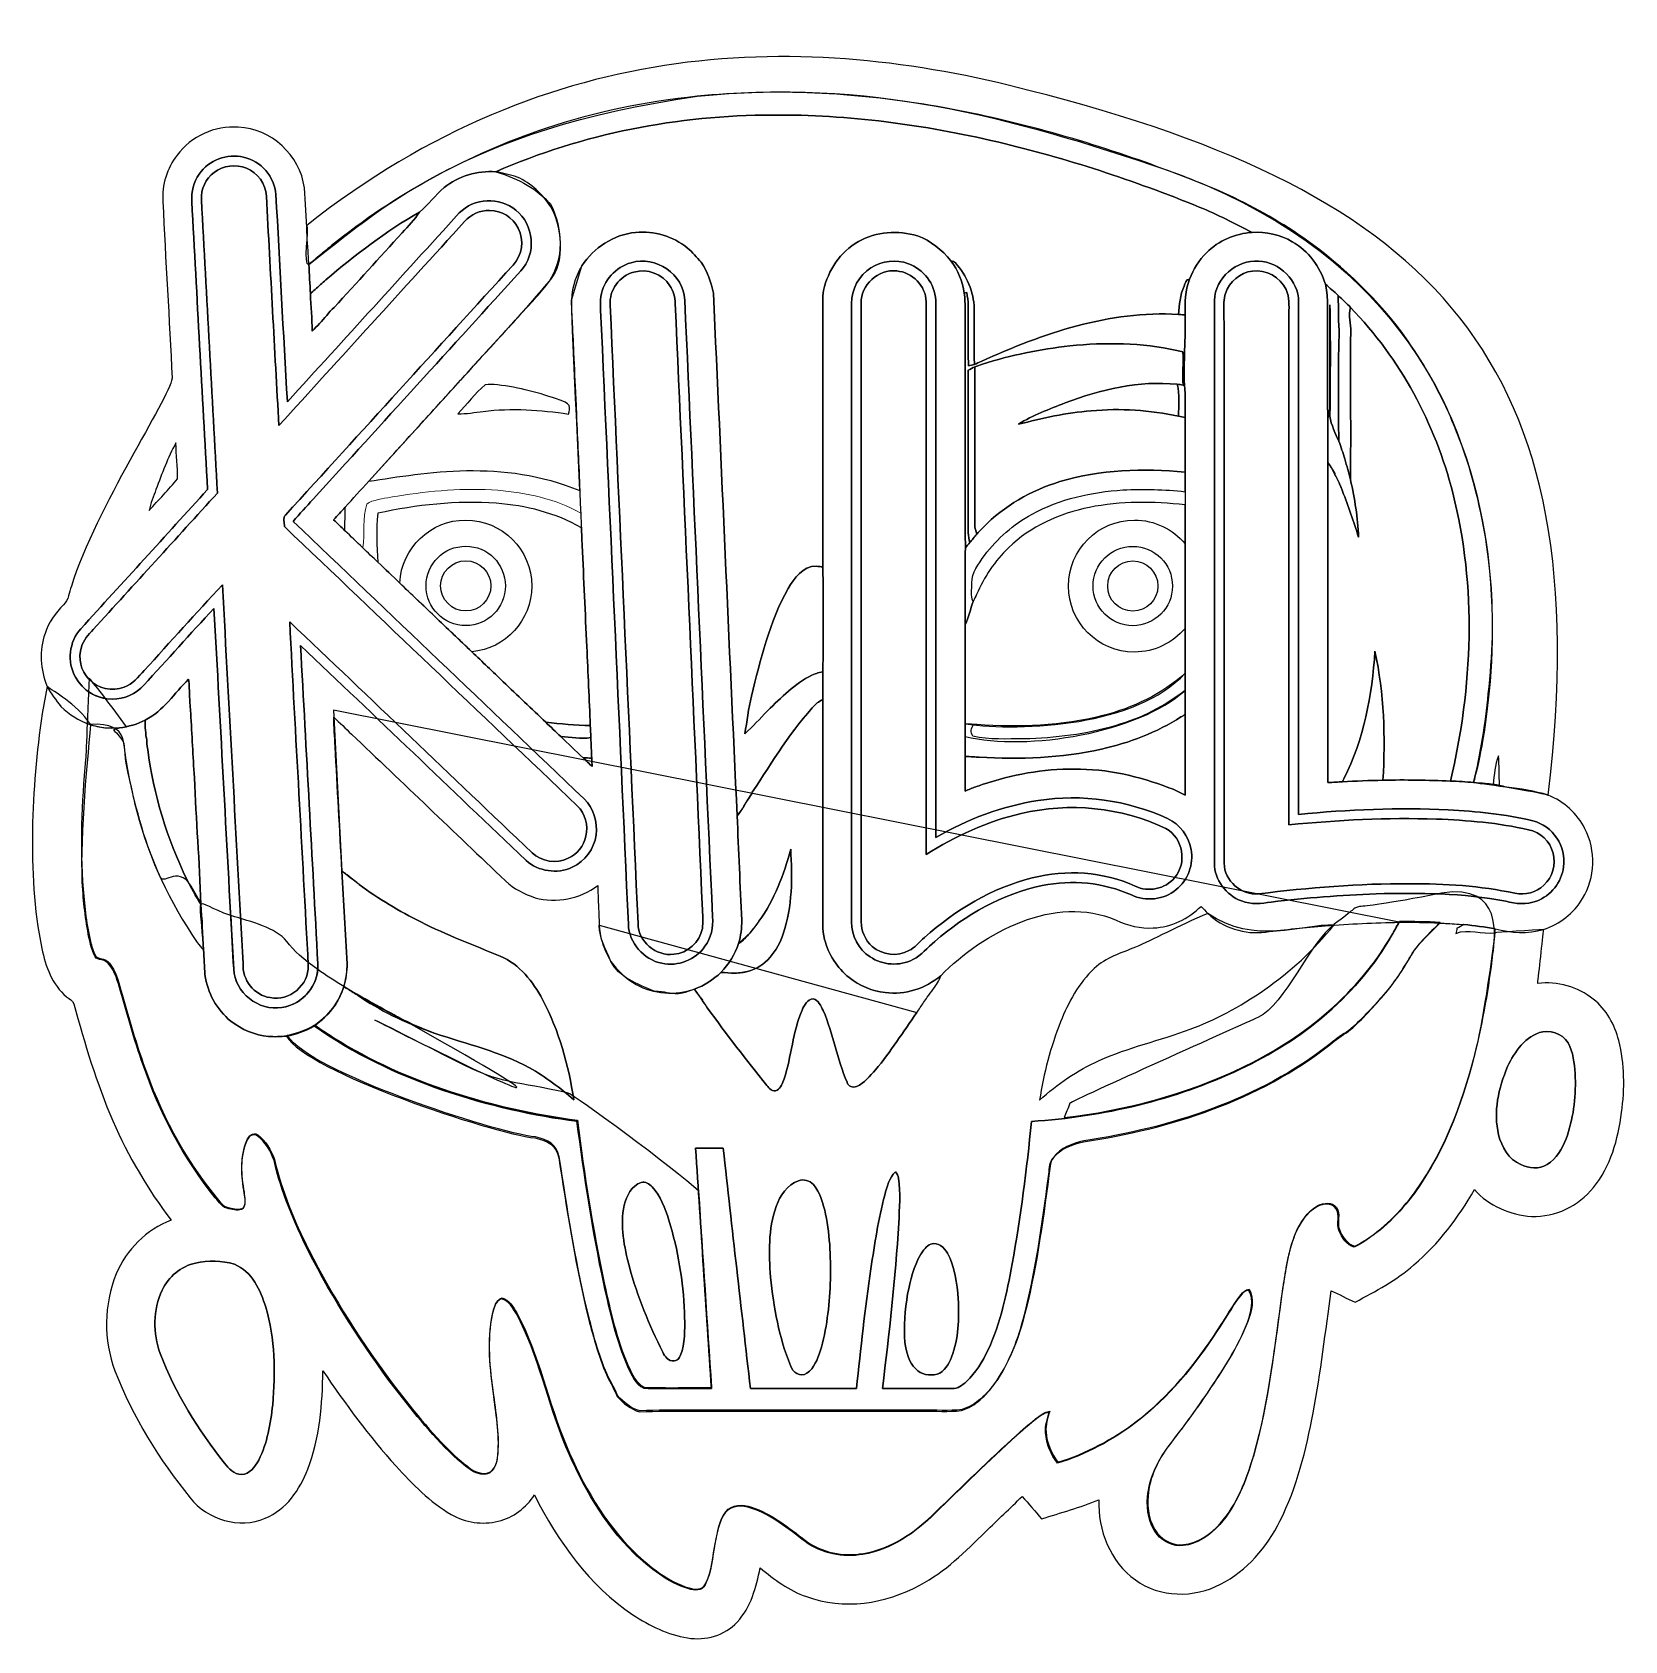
# Model space of a CAD drawing. Header units: inches. Extents: x -5.18 to -2.93, y -2.88 to -0.61.
import ezdxf

# ---------------------------------------------------------------- set-up
doc = ezdxf.new("R2010")
doc.units = ezdxf.units.IN
doc.header["$MEASUREMENT"] = 0
doc.layers.add('Layer 1', color=7, linetype='Continuous')

msp = doc.modelspace()

# ---------------------------------------------------------------- linework, layer by layer
at = {"layer": 'Layer 1', "color": 243}
for centre in [(-4.5661, -1.39), (-3.6251, -1.3902)]:
    msp.add_ellipse(centre, major_axis=(0, 0.056), ratio=1, dxfattribs=at)
at = {"layer": 'Layer 1', "color": 9}
for centre in [(-4.5661, -1.39), (-3.6251, -1.3902)]:
    msp.add_ellipse(centre, major_axis=(0, 0.0354), ratio=1, dxfattribs=at)
at = {"layer": 'Layer 1', "color": 7}
for points, knots in [([(-3.7715, -0.6909), (-3.201, -0.8359), (-2.9654, -1.0703), (-3.0391, -1.6852), (-3.0391, -1.6852), (-3.0582, -1.6794), (-3.1245, -1.6697), (-3.1443, -1.6674), (-3.1443, -1.6674), (-3.1443, -1.6674), (-2.9585, -1.0213), (-3.5763, -0.8037), (-3.5763, -0.8037), (-3.801, -0.7265), (-3.9999, -0.6744), (-4.2396, -0.6993), (-4.2396, -0.6993), (-4.5685, -0.7453), (-4.695, -0.865), (-4.7875, -0.9365), (-4.7875, -0.9365), (-4.7967, -0.9383), (-4.7871, -0.8869), (-4.7905, -0.8814), (-4.7905, -0.8814), (-4.4452, -0.6096), (-4.0858, -0.6088), (-3.7715, -0.6909)], [0, 0, 0, 0, 0.125, 0.125, 0.125, 0.125, 0.25, 0.25, 0.25, 0.25, 0.375, 0.375, 0.375, 0.375, 0.5, 0.5, 0.5, 0.5, 0.625, 0.625, 0.625, 0.625, 0.75, 0.75, 0.75, 0.75, 1, 1, 1, 1]), ([(-4.9734, -0.7824), (-4.9538, -0.7557), (-4.9201, -0.7404), (-4.887, -0.7429), (-4.887, -0.7429), (-4.8409, -0.7445), (-4.7996, -0.7825), (-4.7938, -0.8283), (-4.7938, -0.8283), (-4.7918, -0.8494), (-4.791, -0.8705), (-4.7901, -0.8917), (-4.7901, -0.8917), (-4.79, -0.8988), (-4.7895, -0.9058), (-4.7888, -0.9129), (-4.7888, -0.9129), (-4.7882, -0.9208), (-4.7879, -0.9286), (-4.7875, -0.9365), (-4.7875, -0.9365), (-4.7868, -0.9503), (-4.7858, -0.964), (-4.7853, -0.9778), (-4.7853, -0.9778), (-4.7844, -0.9954), (-4.7831, -1.0129), (-4.7826, -1.0305), (-4.7826, -1.0305), (-4.7792, -1.027), (-4.7758, -1.0234), (-4.7724, -1.0198), (-4.7724, -1.0198), (-4.7654, -1.0124), (-4.7592, -1.0042), (-4.7519, -0.997), (-4.7519, -0.997), (-4.7194, -0.9624), (-4.688, -0.9268), (-4.6558, -0.8919), (-4.6558, -0.8919), (-4.6475, -0.8822), (-4.6378, -0.8737), (-4.6314, -0.8625), (-4.6314, -0.8625), (-4.6182, -0.8527), (-4.6095, -0.8383), (-4.5966, -0.8281), (-4.5966, -0.8281), (-4.5765, -0.8115), (-4.5497, -0.804), (-4.5238, -0.8057), (-4.5238, -0.8057), (-4.5135, -0.8074), (-4.5036, -0.8105), (-4.4936, -0.8132), (-4.4936, -0.8132), (-4.4738, -0.8221), (-4.4576, -0.8372), (-4.446, -0.8554), (-4.446, -0.8554), (-4.4356, -0.8733), (-4.4318, -0.8942), (-4.4328, -0.9148), (-4.4328, -0.9148), (-4.4343, -0.9331), (-4.441, -0.951), (-4.452, -0.9657), (-4.452, -0.9657), (-4.4645, -0.9813), (-4.4787, -0.9954), (-4.4919, -1.0105), (-4.4919, -1.0105), (-4.5038, -1.0233), (-4.5154, -1.0364), (-4.5273, -1.0492), (-4.5273, -1.0492), (-4.5438, -1.0671), (-4.5601, -1.0853), (-4.5766, -1.1033), (-4.5766, -1.1033), (-4.5951, -1.124), (-4.614, -1.1443), (-4.6325, -1.165), (-4.6325, -1.165), (-4.656, -1.1907), (-4.6796, -1.2163), (-4.7028, -1.2423), (-4.7028, -1.2423), (-4.714, -1.2545), (-4.7253, -1.2666), (-4.7362, -1.2791), (-4.7362, -1.2791), (-4.7417, -1.2849), (-4.7472, -1.2907), (-4.7525, -1.2968), (-4.7525, -1.2968), (-4.7473, -1.302), (-4.7419, -1.307), (-4.7365, -1.3121), (-4.7365, -1.3121), (-4.7282, -1.3201), (-4.7198, -1.3282), (-4.7114, -1.3361), (-4.7114, -1.3361), (-4.7043, -1.343), (-4.6972, -1.3499), (-4.6899, -1.3566), (-4.6899, -1.3566), (-4.6797, -1.3665), (-4.6693, -1.3762), (-4.6591, -1.386), (-4.6591, -1.386), (-4.6429, -1.4018), (-4.6265, -1.4173), (-4.61, -1.4328), (-4.61, -1.4328), (-4.5925, -1.4496), (-4.5749, -1.4662), (-4.5574, -1.483), (-4.5574, -1.483), (-4.5427, -1.4971), (-4.528, -1.5111), (-4.5132, -1.5252), (-4.5132, -1.5252), (-4.4933, -1.5444), (-4.4732, -1.5633), (-4.4532, -1.5824), (-4.4532, -1.5824), (-4.4462, -1.5891), (-4.4392, -1.5959), (-4.4321, -1.6025), (-4.4321, -1.6025), (-4.4216, -1.6125), (-4.4112, -1.6226), (-4.4006, -1.6325), (-4.4006, -1.6325), (-4.3963, -1.6365), (-4.392, -1.6407), (-4.3878, -1.645), (-4.3878, -1.645), (-4.388, -1.641), (-4.3881, -1.637), (-4.3883, -1.633), (-4.3883, -1.633), (-4.3888, -1.6234), (-4.3892, -1.6137), (-4.3896, -1.604), (-4.3896, -1.604), (-4.3899, -1.5984), (-4.3901, -1.5927), (-4.3904, -1.5871), (-4.3904, -1.5871), (-4.3919, -1.55), (-4.3937, -1.5129), (-4.3953, -1.4758), (-4.3953, -1.4758), (-4.3975, -1.4283), (-4.3996, -1.3807), (-4.4018, -1.3331), (-4.4018, -1.3331), (-4.4023, -1.3247), (-4.4025, -1.3164), (-4.4029, -1.308), (-4.4029, -1.308), (-4.4033, -1.3011), (-4.4036, -1.2942), (-4.4039, -1.2872), (-4.4039, -1.2872), (-4.4044, -1.2767), (-4.4049, -1.2661), (-4.4053, -1.2555), (-4.4053, -1.2555), (-4.4065, -1.22), (-4.4085, -1.1845), (-4.41, -1.149), (-4.41, -1.149), (-4.4101, -1.1382), (-4.4104, -1.1273), (-4.4115, -1.1166), (-4.4115, -1.1166), (-4.4122, -1.0955), (-4.4136, -1.0745), (-4.4143, -1.0535), (-4.4143, -1.0535), (-4.4145, -1.0455), (-4.415, -1.0376), (-4.4155, -1.0296), (-4.4155, -1.0296), (-4.416, -1.0178), (-4.4167, -1.0059), (-4.4171, -0.994), (-4.4171, -0.994), (-4.4176, -0.9747), (-4.4126, -0.955), (-4.4023, -0.9386), (-4.4023, -0.9386), (-4.3855, -0.9127), (-4.3574, -0.8943), (-4.3264, -0.8913), (-4.3264, -0.8913), (-4.3004, -0.8888), (-4.2736, -0.8966), (-4.2534, -0.9133), (-4.2534, -0.9133), (-4.2461, -0.9191), (-4.2403, -0.9265), (-4.2341, -0.9335), (-4.2341, -0.9335), (-4.2249, -0.9464), (-4.22, -0.9616), (-4.2168, -0.977), (-4.2168, -0.977), (-4.2052, -1.2227), (-4.1949, -1.4686), (-4.1832, -1.7143), (-4.1832, -1.7143), (-4.1814, -1.7635), (-4.1788, -1.8126), (-4.1768, -1.8618), (-4.1768, -1.8618), (-4.1764, -1.8727), (-4.1783, -1.8836), (-4.1811, -1.8943), (-4.1811, -1.8943), (-4.1863, -1.9095), (-4.1946, -1.9238), (-4.2061, -1.9353), (-4.2061, -1.9353), (-4.2168, -1.9456), (-4.2295, -1.9539), (-4.2435, -1.9588), (-4.2435, -1.9588), (-4.2703, -1.9682), (-4.3009, -1.9659), (-4.3259, -1.9524), (-4.3259, -1.9524), (-4.3398, -1.944), (-4.3523, -1.9332), (-4.3614, -1.9197), (-4.3614, -1.9197), (-4.3663, -1.9109), (-4.3712, -1.9019), (-4.3738, -1.8922), (-4.3738, -1.8922), (-4.3787, -1.8768), (-4.3777, -1.8604), (-4.3788, -1.8445), (-4.3788, -1.8445), (-4.3791, -1.8375), (-4.3793, -1.8305), (-4.3796, -1.8235), (-4.3796, -1.8235), (-4.3797, -1.8199), (-4.3798, -1.8164), (-4.3799, -1.8128), (-4.3799, -1.8128), (-4.4048, -1.8315), (-4.4381, -1.8382), (-4.4682, -1.8299), (-4.4682, -1.8299), (-4.4836, -1.825), (-4.4983, -1.8174), (-4.5101, -1.8062), (-4.5101, -1.8062), (-4.5825, -1.7372), (-4.6548, -1.6681), (-4.7272, -1.5992), (-4.7272, -1.5992), (-4.7357, -1.5913), (-4.7437, -1.5829), (-4.7524, -1.5753), (-4.7524, -1.5753), (-4.7523, -1.589), (-4.7509, -1.6027), (-4.7503, -1.6164), (-4.7503, -1.6164), (-4.7473, -1.675), (-4.7441, -1.7336), (-4.7407, -1.7923), (-4.7407, -1.7923), (-4.7385, -1.8359), (-4.736, -1.8795), (-4.7336, -1.9232), (-4.7336, -1.9232), (-4.7333, -1.9329), (-4.7347, -1.9426), (-4.7372, -1.952), (-4.7372, -1.952), (-4.7433, -1.9761), (-4.7594, -1.9969), (-4.78, -2.0106), (-4.78, -2.0106), (-4.7917, -2.0181), (-4.8051, -2.0229), (-4.8188, -2.0251), (-4.8188, -2.0251), (-4.8273, -2.0262), (-4.836, -2.026), (-4.8445, -2.0259), (-4.8445, -2.0259), (-4.8637, -2.0236), (-4.8821, -2.0161), (-4.8974, -2.0042), (-4.8974, -2.0042), (-4.9174, -1.9879), (-4.9307, -1.9641), (-4.934, -1.9385), (-4.934, -1.9385), (-4.935, -1.9268), (-4.9353, -1.9151), (-4.9361, -1.9034), (-4.9361, -1.9034), (-4.9374, -1.8819), (-4.9379, -1.8604), (-4.94, -1.839), (-4.94, -1.839), (-4.9416, -1.7795), (-4.9465, -1.7201), (-4.9489, -1.6606), (-4.9489, -1.6606), (-4.951, -1.6303), (-4.9522, -1.6), (-4.9541, -1.5697), (-4.9541, -1.5697), (-4.9548, -1.5622), (-4.9552, -1.5547), (-4.9556, -1.5472), (-4.9556, -1.5472), (-4.956, -1.5386), (-4.9562, -1.53), (-4.957, -1.5215), (-4.957, -1.5215), (-4.9769, -1.5413), (-4.9927, -1.5661), (-5.0182, -1.5794), (-5.0182, -1.5794), (-5.0294, -1.5853), (-5.0419, -1.5886), (-5.0544, -1.5903), (-5.0544, -1.5903), (-5.0614, -1.5905), (-5.0685, -1.5905), (-5.0755, -1.5901), (-5.0755, -1.5901), (-5.0827, -1.5892), (-5.0899, -1.5876), (-5.0969, -1.5854), (-5.0969, -1.5854), (-5.1118, -1.5798), (-5.1257, -1.5715), (-5.1372, -1.5603), (-5.1372, -1.5603), (-5.1439, -1.5509), (-5.1516, -1.5422), (-5.1567, -1.5318), (-5.1567, -1.5318), (-5.1661, -1.5081), (-5.1682, -1.4812), (-5.1596, -1.4571), (-5.1596, -1.4571), (-5.1546, -1.4416), (-5.1449, -1.4281), (-5.1336, -1.4166), (-5.1336, -1.4166), (-5.1262, -1.4098), (-5.1256, -1.3992), (-5.1224, -1.3903), (-5.1224, -1.3903), (-5.0872, -1.2784), (-4.9851, -1.1273), (-4.9803, -1.0969), (-4.9803, -1.0969), (-4.9842, -1.0138), (-4.9895, -0.9307), (-4.9935, -0.8475), (-4.9935, -0.8475), (-4.9949, -0.8243), (-4.9876, -0.8008), (-4.9734, -0.7824), (-4.9734, -0.7824), (-4.9734, -0.7824), (-4.9734, -0.7824), (-4.9734, -0.7824)], [0, 0, 0, 0, 0.010309, 0.010309, 0.010309, 0.010309, 0.020619, 0.020619, 0.020619, 0.020619, 0.030928, 0.030928, 0.030928, 0.030928, 0.041237, 0.041237, 0.041237, 0.041237, 0.051546, 0.051546, 0.051546, 0.051546, 0.061856, 0.061856, 0.061856, 0.061856, 0.072165, 0.072165, 0.072165, 0.072165, 0.082474, 0.082474, 0.082474, 0.082474, 0.092784, 0.092784, 0.092784, 0.092784, 0.103093, 0.103093, 0.103093, 0.103093, 0.113402, 0.113402, 0.113402, 0.113402, 0.123711, 0.123711, 0.123711, 0.123711, 0.134021, 0.134021, 0.134021, 0.134021, 0.14433, 0.14433, 0.14433, 0.14433, 0.154639, 0.154639, 0.154639, 0.154639, 0.164948, 0.164948, 0.164948, 0.164948, 0.175258, 0.175258, 0.175258, 0.175258, 0.185567, 0.185567, 0.185567, 0.185567, 0.195876, 0.195876, 0.195876, 0.195876, 0.206186, 0.206186, 0.206186, 0.206186, 0.216495, 0.216495, 0.216495, 0.216495, 0.226804, 0.226804, 0.226804, 0.226804, 0.237113, 0.237113, 0.237113, 0.237113, 0.247423, 0.247423, 0.247423, 0.247423, 0.257732, 0.257732, 0.257732, 0.257732, 0.268041, 0.268041, 0.268041, 0.268041, 0.278351, 0.278351, 0.278351, 0.278351, 0.28866, 0.28866, 0.28866, 0.28866, 0.298969, 0.298969, 0.298969, 0.298969, 0.309278, 0.309278, 0.309278, 0.309278, 0.319588, 0.319588, 0.319588, 0.319588, 0.329897, 0.329897, 0.329897, 0.329897, 0.340206, 0.340206, 0.340206, 0.340206, 0.350515, 0.350515, 0.350515, 0.350515, 0.360825, 0.360825, 0.360825, 0.360825, 0.371134, 0.371134, 0.371134, 0.371134, 0.381443, 0.381443, 0.381443, 0.381443, 0.391753, 0.391753, 0.391753, 0.391753, 0.402062, 0.402062, 0.402062, 0.402062, 0.412371, 0.412371, 0.412371, 0.412371, 0.42268, 0.42268, 0.42268, 0.42268, 0.43299, 0.43299, 0.43299, 0.43299, 0.443299, 0.443299, 0.443299, 0.443299, 0.453608, 0.453608, 0.453608, 0.453608, 0.463918, 0.463918, 0.463918, 0.463918, 0.474227, 0.474227, 0.474227, 0.474227, 0.484536, 0.484536, 0.484536, 0.484536, 0.494845, 0.494845, 0.494845, 0.494845, 0.505155, 0.505155, 0.505155, 0.505155, 0.515464, 0.515464, 0.515464, 0.515464, 0.525773, 0.525773, 0.525773, 0.525773, 0.536082, 0.536082, 0.536082, 0.536082, 0.546392, 0.546392, 0.546392, 0.546392, 0.556701, 0.556701, 0.556701, 0.556701, 0.56701, 0.56701, 0.56701, 0.56701, 0.57732, 0.57732, 0.57732, 0.57732, 0.587629, 0.587629, 0.587629, 0.587629, 0.597938, 0.597938, 0.597938, 0.597938, 0.608247, 0.608247, 0.608247, 0.608247, 0.618557, 0.618557, 0.618557, 0.618557, 0.628866, 0.628866, 0.628866, 0.628866, 0.639175, 0.639175, 0.639175, 0.639175, 0.649485, 0.649485, 0.649485, 0.649485, 0.659794, 0.659794, 0.659794, 0.659794, 0.670103, 0.670103, 0.670103, 0.670103, 0.680412, 0.680412, 0.680412, 0.680412, 0.690722, 0.690722, 0.690722, 0.690722, 0.701031, 0.701031, 0.701031, 0.701031, 0.71134, 0.71134, 0.71134, 0.71134, 0.721649, 0.721649, 0.721649, 0.721649, 0.731959, 0.731959, 0.731959, 0.731959, 0.742268, 0.742268, 0.742268, 0.742268, 0.752577, 0.752577, 0.752577, 0.752577, 0.762887, 0.762887, 0.762887, 0.762887, 0.773196, 0.773196, 0.773196, 0.773196, 0.783505, 0.783505, 0.783505, 0.783505, 0.793814, 0.793814, 0.793814, 0.793814, 0.804124, 0.804124, 0.804124, 0.804124, 0.814433, 0.814433, 0.814433, 0.814433, 0.824742, 0.824742, 0.824742, 0.824742, 0.835052, 0.835052, 0.835052, 0.835052, 0.845361, 0.845361, 0.845361, 0.845361, 0.85567, 0.85567, 0.85567, 0.85567, 0.865979, 0.865979, 0.865979, 0.865979, 0.876289, 0.876289, 0.876289, 0.876289, 0.886598, 0.886598, 0.886598, 0.886598, 0.896907, 0.896907, 0.896907, 0.896907, 0.907216, 0.907216, 0.907216, 0.907216, 0.917526, 0.917526, 0.917526, 0.917526, 0.927835, 0.927835, 0.927835, 0.927835, 0.938144, 0.938144, 0.938144, 0.938144, 0.948454, 0.948454, 0.948454, 0.948454, 0.958763, 0.958763, 0.958763, 0.958763, 0.969072, 0.969072, 0.969072, 0.969072, 0.979381, 0.979381, 0.979381, 0.979381, 1, 1, 1, 1]), ([(-4.9421, -0.809), (-4.95, -0.8202), (-4.9536, -0.834), (-4.9526, -0.8476), (-4.9526, -0.8476), (-4.9451, -0.983), (-4.9381, -1.1185), (-4.9303, -1.2539), (-4.9303, -1.2539), (-4.9897, -1.3195), (-5.0495, -1.3849), (-5.109, -1.4504), (-5.109, -1.4504), (-5.1258, -1.4685), (-5.1289, -1.4974), (-5.1168, -1.5188), (-5.1168, -1.5188), (-5.1068, -1.5377), (-5.0858, -1.5499), (-5.0645, -1.5497), (-5.0645, -1.5497), (-5.0478, -1.5498), (-5.0314, -1.5425), (-5.0203, -1.5301), (-5.0203, -1.5301), (-4.9872, -1.494), (-4.9546, -1.4576), (-4.9214, -1.4217), (-4.9214, -1.4217), (-4.9118, -1.5913), (-4.903, -1.7609), (-4.8935, -1.9306), (-4.8935, -1.9306), (-4.892, -1.9638), (-4.8583, -1.9905), (-4.8255, -1.9846), (-4.8255, -1.9846), (-4.7961, -1.9811), (-4.7726, -1.9527), (-4.7748, -1.923), (-4.7748, -1.923), (-4.7827, -1.7734), (-4.7911, -1.6239), (-4.7991, -1.4743), (-4.7991, -1.4743), (-4.6928, -1.5749), (-4.5872, -1.6764), (-4.4811, -1.7772), (-4.4811, -1.7772), (-4.4639, -1.7931), (-4.437, -1.7969), (-4.4159, -1.7869), (-4.4159, -1.7869), (-4.3981, -1.7786), (-4.3849, -1.7609), (-4.3823, -1.7414), (-4.3823, -1.7414), (-4.3795, -1.7231), (-4.3859, -1.7035), (-4.3992, -1.6906), (-4.3992, -1.6906), (-4.5358, -1.56), (-4.6729, -1.4299), (-4.8094, -1.2991), (-4.8094, -1.2991), (-4.8007, -1.2881), (-4.7908, -1.2781), (-4.7814, -1.2677), (-4.7814, -1.2677), (-4.6838, -1.1603), (-4.5861, -1.0531), (-4.4885, -0.9457), (-4.4885, -0.9457), (-4.4661, -0.9218), (-4.4695, -0.8799), (-4.4955, -0.86), (-4.4955, -0.86), (-4.518, -0.8408), (-4.5547, -0.8427), (-4.5753, -0.8639), (-4.5753, -0.8639), (-4.6561, -0.9526), (-4.7368, -1.0416), (-4.8177, -1.1302), (-4.8177, -1.1302), (-4.8236, -1.0327), (-4.8283, -0.9352), (-4.834, -0.8377), (-4.834, -0.8377), (-4.8357, -0.8128), (-4.8551, -0.7903), (-4.8795, -0.7852), (-4.8795, -0.7852), (-4.9026, -0.7794), (-4.9288, -0.7892), (-4.9421, -0.809), (-4.9421, -0.809), (-4.9421, -0.809), (-4.9421, -0.809), (-4.9421, -0.809)], [0, 0, 0, 0, 0.038462, 0.038462, 0.038462, 0.038462, 0.076923, 0.076923, 0.076923, 0.076923, 0.115385, 0.115385, 0.115385, 0.115385, 0.153846, 0.153846, 0.153846, 0.153846, 0.192308, 0.192308, 0.192308, 0.192308, 0.230769, 0.230769, 0.230769, 0.230769, 0.269231, 0.269231, 0.269231, 0.269231, 0.307692, 0.307692, 0.307692, 0.307692, 0.346154, 0.346154, 0.346154, 0.346154, 0.384615, 0.384615, 0.384615, 0.384615, 0.423077, 0.423077, 0.423077, 0.423077, 0.461538, 0.461538, 0.461538, 0.461538, 0.5, 0.5, 0.5, 0.5, 0.538462, 0.538462, 0.538462, 0.538462, 0.576923, 0.576923, 0.576923, 0.576923, 0.615385, 0.615385, 0.615385, 0.615385, 0.653846, 0.653846, 0.653846, 0.653846, 0.692308, 0.692308, 0.692308, 0.692308, 0.730769, 0.730769, 0.730769, 0.730769, 0.769231, 0.769231, 0.769231, 0.769231, 0.807692, 0.807692, 0.807692, 0.807692, 0.846154, 0.846154, 0.846154, 0.846154, 0.884615, 0.884615, 0.884615, 0.884615, 0.923077, 0.923077, 0.923077, 0.923077, 1, 1, 1, 1]), ([(-4.0122, -0.9043), (-3.9872, -0.8893), (-3.9563, -0.8883), (-3.9287, -0.8963), (-3.9287, -0.8963), (-3.91, -0.903), (-3.8941, -0.9159), (-3.8816, -0.9312), (-3.8816, -0.9312), (-3.8718, -0.9446), (-3.8654, -0.9604), (-3.8628, -0.9768), (-3.8628, -0.9768), (-3.8608, -0.9912), (-3.8619, -1.0057), (-3.8616, -1.0201), (-3.8616, -1.0201), (-3.8614, -1.1255), (-3.8621, -1.231), (-3.8613, -1.3365), (-3.8613, -1.3365), (-3.8621, -1.3726), (-3.8615, -1.4087), (-3.8616, -1.4449), (-3.8616, -1.4449), (-3.8618, -1.4915), (-3.8616, -1.5381), (-3.8616, -1.5847), (-3.8616, -1.5847), (-3.8617, -1.6), (-3.8616, -1.6153), (-3.8617, -1.6306), (-3.8617, -1.6306), (-3.8618, -1.6469), (-3.8618, -1.6632), (-3.8617, -1.6795), (-3.8617, -1.6795), (-3.8567, -1.6774), (-3.8516, -1.6752), (-3.8465, -1.6734), (-3.8465, -1.6734), (-3.8435, -1.6723), (-3.8405, -1.6714), (-3.8375, -1.6704), (-3.8375, -1.6704), (-3.7956, -1.6565), (-3.7516, -1.6477), (-3.7073, -1.6485), (-3.7073, -1.6485), (-3.6617, -1.6481), (-3.6165, -1.6585), (-3.574, -1.6747), (-3.574, -1.6747), (-3.5662, -1.6775), (-3.5588, -1.6813), (-3.5513, -1.6851), (-3.5513, -1.6851), (-3.5513, -1.6471), (-3.5513, -1.6092), (-3.5513, -1.5713), (-3.5513, -1.5713), (-3.5513, -1.56), (-3.5513, -1.5487), (-3.5513, -1.5375), (-3.5513, -1.5375), (-3.5513, -1.5294), (-3.5514, -1.5213), (-3.5513, -1.5133), (-3.5513, -1.5133), (-3.5513, -1.4881), (-3.5514, -1.4629), (-3.5513, -1.4377), (-3.5513, -1.4377), (-3.5514, -1.4234), (-3.5513, -1.4091), (-3.5514, -1.3947), (-3.5514, -1.3947), (-3.5512, -1.374), (-3.5514, -1.3533), (-3.5513, -1.3325), (-3.5513, -1.3325), (-3.5514, -1.3136), (-3.5513, -1.2947), (-3.5513, -1.2757), (-3.5513, -1.2757), (-3.5514, -1.2695), (-3.5514, -1.2633), (-3.5513, -1.2571), (-3.5513, -1.2571), (-3.5513, -1.2479), (-3.5514, -1.2387), (-3.5513, -1.2295), (-3.5513, -1.2295), (-3.5512, -1.2038), (-3.5513, -1.1781), (-3.5513, -1.1524), (-3.5513, -1.1524), (-3.5513, -1.1373), (-3.5504, -1.1221), (-3.5521, -1.107), (-3.5521, -1.107), (-3.5539, -1.0739), (-3.5501, -1.0408), (-3.5513, -1.0077), (-3.5513, -1.0077), (-3.5516, -0.9907), (-3.5511, -0.9733), (-3.5452, -0.9572), (-3.5452, -0.9572), (-3.5393, -0.9436), (-3.532, -0.9304), (-3.5211, -0.9201), (-3.5211, -0.9201), (-3.5041, -0.9029), (-3.4806, -0.8929), (-3.4566, -0.8912), (-3.4566, -0.8912), (-3.437, -0.8901), (-3.417, -0.8945), (-3.4, -0.9045), (-3.4, -0.9045), (-3.3774, -0.9174), (-3.3609, -0.9396), (-3.3534, -0.9644), (-3.3534, -0.9644), (-3.3485, -0.9857), (-3.351, -1.0077), (-3.3504, -1.0294), (-3.3504, -1.0294), (-3.35, -1.0708), (-3.3513, -1.1122), (-3.3497, -1.1536), (-3.3497, -1.1536), (-3.3501, -1.1743), (-3.35, -1.195), (-3.3497, -1.2157), (-3.3497, -1.2157), (-3.3502, -1.3664), (-3.3497, -1.517), (-3.35, -1.6676), (-3.35, -1.6676), (-3.3462, -1.6674), (-3.3424, -1.6671), (-3.3386, -1.6669), (-3.3386, -1.6669), (-3.3356, -1.6667), (-3.3325, -1.6665), (-3.3294, -1.6664), (-3.3294, -1.6664), (-3.3104, -1.6655), (-3.2913, -1.6645), (-3.2722, -1.6642), (-3.2722, -1.6642), (-3.2404, -1.6634), (-3.2086, -1.664), (-3.1768, -1.6654), (-3.1768, -1.6654), (-3.166, -1.6656), (-3.1551, -1.6665), (-3.1443, -1.6674), (-3.1443, -1.6674), (-3.1388, -1.6678), (-3.1333, -1.6684), (-3.1278, -1.6689), (-3.1278, -1.6689), (-3.1241, -1.6693), (-3.1203, -1.6697), (-3.1165, -1.6701), (-3.1165, -1.6701), (-3.1135, -1.6705), (-3.1105, -1.671), (-3.1076, -1.6717), (-3.1076, -1.6717), (-3.1044, -1.6724), (-3.1012, -1.6732), (-3.0979, -1.6738), (-3.0979, -1.6738), (-3.078, -1.6761), (-3.0582, -1.6794), (-3.0391, -1.6852), (-3.0391, -1.6852), (-3.0169, -1.6943), (-2.9979, -1.7112), (-2.9872, -1.7327), (-2.9872, -1.7327), (-2.9711, -1.7631), (-2.9727, -1.8019), (-2.9906, -1.8312), (-2.9906, -1.8312), (-3.0028, -1.8517), (-3.0228, -1.8673), (-3.0455, -1.8746), (-3.0455, -1.8746), (-3.0678, -1.8818), (-3.0914, -1.8793), (-3.1137, -1.8738), (-3.1137, -1.8738), (-3.1284, -1.8712), (-3.1433, -1.8692), (-3.1581, -1.8679), (-3.1581, -1.8679), (-3.1668, -1.867), (-3.1754, -1.8665), (-3.1841, -1.8661), (-3.1841, -1.8661), (-3.1861, -1.866), (-3.1901, -1.8658), (-3.1921, -1.8657), (-3.1921, -1.8657), (-3.2112, -1.8648), (-3.2302, -1.8643), (-3.2492, -1.8645), (-3.2492, -1.8645), (-3.284, -1.8654), (-3.3188, -1.8668), (-3.3535, -1.8695), (-3.3535, -1.8695), (-3.3817, -1.8719), (-3.4098, -1.8747), (-3.4379, -1.8784), (-3.4379, -1.8784), (-3.467, -1.8823), (-3.4979, -1.8726), (-3.5192, -1.8522), (-3.5192, -1.8522), (-3.5225, -1.8489), (-3.5256, -1.8455), (-3.5288, -1.8421), (-3.5288, -1.8421), (-3.5467, -1.8598), (-3.5708, -1.8715), (-3.5961, -1.8726), (-3.5961, -1.8726), (-3.6142, -1.8738), (-3.6321, -1.8692), (-3.6484, -1.8616), (-3.6484, -1.8616), (-3.735, -1.8244), (-3.8353, -1.8785), (-3.8961, -1.94), (-3.8961, -1.94), (-3.9175, -1.9581), (-3.9464, -1.9674), (-3.9743, -1.9638), (-3.9743, -1.9638), (-3.9929, -1.9618), (-4.0106, -1.9541), (-4.0253, -1.9427), (-4.0253, -1.9427), (-4.042, -1.9288), (-4.0548, -1.9099), (-4.0598, -1.8887), (-4.0598, -1.8887), (-4.0633, -1.8752), (-4.0623, -1.8613), (-4.0623, -1.8476), (-4.0623, -1.8476), (-4.0624, -1.7485), (-4.0623, -1.6494), (-4.0624, -1.5502), (-4.0624, -1.5502), (-4.0624, -1.5372), (-4.0626, -1.5241), (-4.0622, -1.511), (-4.0622, -1.511), (-4.0618, -1.4618), (-4.0618, -1.4125), (-4.0622, -1.3632), (-4.0622, -1.3632), (-4.0627, -1.2386), (-4.0622, -1.114), (-4.0625, -0.9893), (-4.0625, -0.9893), (-4.0625, -0.9839), (-4.0619, -0.9784), (-4.0613, -0.9731), (-4.0613, -0.9731), (-4.055, -0.9448), (-4.0379, -0.9185), (-4.0122, -0.9043), (-4.0122, -0.9043), (-4.0122, -0.9043), (-4.0122, -0.9043), (-4.0122, -0.9043)], [0, 0, 0, 0, 0.013889, 0.013889, 0.013889, 0.013889, 0.027778, 0.027778, 0.027778, 0.027778, 0.041667, 0.041667, 0.041667, 0.041667, 0.055556, 0.055556, 0.055556, 0.055556, 0.069444, 0.069444, 0.069444, 0.069444, 0.083333, 0.083333, 0.083333, 0.083333, 0.097222, 0.097222, 0.097222, 0.097222, 0.111111, 0.111111, 0.111111, 0.111111, 0.125, 0.125, 0.125, 0.125, 0.138889, 0.138889, 0.138889, 0.138889, 0.152778, 0.152778, 0.152778, 0.152778, 0.166667, 0.166667, 0.166667, 0.166667, 0.180556, 0.180556, 0.180556, 0.180556, 0.194444, 0.194444, 0.194444, 0.194444, 0.208333, 0.208333, 0.208333, 0.208333, 0.222222, 0.222222, 0.222222, 0.222222, 0.236111, 0.236111, 0.236111, 0.236111, 0.25, 0.25, 0.25, 0.25, 0.263889, 0.263889, 0.263889, 0.263889, 0.277778, 0.277778, 0.277778, 0.277778, 0.291667, 0.291667, 0.291667, 0.291667, 0.305556, 0.305556, 0.305556, 0.305556, 0.319444, 0.319444, 0.319444, 0.319444, 0.333333, 0.333333, 0.333333, 0.333333, 0.347222, 0.347222, 0.347222, 0.347222, 0.361111, 0.361111, 0.361111, 0.361111, 0.375, 0.375, 0.375, 0.375, 0.388889, 0.388889, 0.388889, 0.388889, 0.402778, 0.402778, 0.402778, 0.402778, 0.416667, 0.416667, 0.416667, 0.416667, 0.430556, 0.430556, 0.430556, 0.430556, 0.444444, 0.444444, 0.444444, 0.444444, 0.458333, 0.458333, 0.458333, 0.458333, 0.472222, 0.472222, 0.472222, 0.472222, 0.486111, 0.486111, 0.486111, 0.486111, 0.5, 0.5, 0.5, 0.5, 0.513889, 0.513889, 0.513889, 0.513889, 0.527778, 0.527778, 0.527778, 0.527778, 0.541667, 0.541667, 0.541667, 0.541667, 0.555556, 0.555556, 0.555556, 0.555556, 0.569444, 0.569444, 0.569444, 0.569444, 0.583333, 0.583333, 0.583333, 0.583333, 0.597222, 0.597222, 0.597222, 0.597222, 0.611111, 0.611111, 0.611111, 0.611111, 0.625, 0.625, 0.625, 0.625, 0.638889, 0.638889, 0.638889, 0.638889, 0.652778, 0.652778, 0.652778, 0.652778, 0.666667, 0.666667, 0.666667, 0.666667, 0.680556, 0.680556, 0.680556, 0.680556, 0.694444, 0.694444, 0.694444, 0.694444, 0.708333, 0.708333, 0.708333, 0.708333, 0.722222, 0.722222, 0.722222, 0.722222, 0.736111, 0.736111, 0.736111, 0.736111, 0.75, 0.75, 0.75, 0.75, 0.763889, 0.763889, 0.763889, 0.763889, 0.777778, 0.777778, 0.777778, 0.777778, 0.791667, 0.791667, 0.791667, 0.791667, 0.805556, 0.805556, 0.805556, 0.805556, 0.819444, 0.819444, 0.819444, 0.819444, 0.833333, 0.833333, 0.833333, 0.833333, 0.847222, 0.847222, 0.847222, 0.847222, 0.861111, 0.861111, 0.861111, 0.861111, 0.875, 0.875, 0.875, 0.875, 0.888889, 0.888889, 0.888889, 0.888889, 0.902778, 0.902778, 0.902778, 0.902778, 0.916667, 0.916667, 0.916667, 0.916667, 0.930556, 0.930556, 0.930556, 0.930556, 0.944444, 0.944444, 0.944444, 0.944444, 0.958333, 0.958333, 0.958333, 0.958333, 0.972222, 0.972222, 0.972222, 0.972222, 1, 1, 1, 1]), ([(-4.3327, -0.934), (-4.3546, -0.94), (-4.3719, -0.9594), (-4.3754, -0.9818), (-4.3754, -0.9818), (-4.3762, -0.9882), (-4.3759, -0.9947), (-4.3758, -1.0012), (-4.3758, -1.0012), (-4.3628, -1.2899), (-4.3497, -1.5787), (-4.3367, -1.8674), (-4.3367, -1.8674), (-4.3358, -1.8936), (-4.3152, -1.9175), (-4.2895, -1.9224), (-4.2895, -1.9224), (-4.2669, -1.9274), (-4.2418, -1.9176), (-4.2286, -1.8985), (-4.2286, -1.8985), (-4.22, -1.8867), (-4.2165, -1.8716), (-4.2179, -1.8571), (-4.2179, -1.8571), (-4.2311, -1.567), (-4.244, -1.2768), (-4.2572, -0.9867), (-4.2572, -0.9867), (-4.2587, -0.9504), (-4.2982, -0.9232), (-4.3327, -0.934)], [0, 0, 0, 0, 0.111111, 0.111111, 0.111111, 0.111111, 0.222222, 0.222222, 0.222222, 0.222222, 0.333333, 0.333333, 0.333333, 0.333333, 0.444444, 0.444444, 0.444444, 0.444444, 0.555556, 0.555556, 0.555556, 0.555556, 0.666667, 0.666667, 0.666667, 0.666667, 0.777778, 0.777778, 0.777778, 0.777778, 1, 1, 1, 1]), ([(-3.9944, -0.9413), (-4.0115, -0.9518), (-4.0221, -0.9717), (-4.0218, -0.9917), (-4.0218, -0.9917), (-4.0218, -1.2825), (-4.0218, -1.5733), (-4.0218, -1.864), (-4.0218, -1.864), (-4.022, -1.8834), (-4.0121, -1.9027), (-3.9958, -1.9133), (-3.9958, -1.9133), (-3.9783, -1.9254), (-3.9542, -1.927), (-3.9353, -1.9171), (-3.9353, -1.9171), (-3.923, -1.9113), (-3.9149, -1.9), (-3.9044, -1.8916), (-3.9044, -1.8916), (-3.8609, -1.8542), (-3.8094, -1.8243), (-3.7527, -1.8128), (-3.7527, -1.8128), (-3.7108, -1.8041), (-3.6662, -1.8085), (-3.6271, -1.8261), (-3.6271, -1.8261), (-3.6068, -1.8357), (-3.5812, -1.8329), (-3.5639, -1.8185), (-3.5639, -1.8185), (-3.5473, -1.8053), (-3.5389, -1.7827), (-3.5428, -1.7619), (-3.5428, -1.7619), (-3.546, -1.7432), (-3.5585, -1.7262), (-3.5759, -1.7184), (-3.5759, -1.7184), (-3.6325, -1.6923), (-3.6968, -1.6832), (-3.7584, -1.6928), (-3.7584, -1.6928), (-3.8094, -1.7004), (-3.8583, -1.7193), (-3.9029, -1.745), (-3.9029, -1.745), (-3.9032, -1.4923), (-3.9029, -1.2395), (-3.9031, -0.9869), (-3.9031, -0.9869), (-3.9042, -0.9641), (-3.9203, -0.9431), (-3.9417, -0.9355), (-3.9417, -0.9355), (-3.9589, -0.9291), (-3.979, -0.9312), (-3.9944, -0.9413), (-3.9944, -0.9413), (-3.9944, -0.9413), (-3.9944, -0.9413), (-3.9944, -0.9413)], [0, 0, 0, 0, 0.058824, 0.058824, 0.058824, 0.058824, 0.117647, 0.117647, 0.117647, 0.117647, 0.176471, 0.176471, 0.176471, 0.176471, 0.235294, 0.235294, 0.235294, 0.235294, 0.294118, 0.294118, 0.294118, 0.294118, 0.352941, 0.352941, 0.352941, 0.352941, 0.411765, 0.411765, 0.411765, 0.411765, 0.470588, 0.470588, 0.470588, 0.470588, 0.529412, 0.529412, 0.529412, 0.529412, 0.588235, 0.588235, 0.588235, 0.588235, 0.647059, 0.647059, 0.647059, 0.647059, 0.705882, 0.705882, 0.705882, 0.705882, 0.764706, 0.764706, 0.764706, 0.764706, 0.823529, 0.823529, 0.823529, 0.823529, 0.882353, 0.882353, 0.882353, 0.882353, 1, 1, 1, 1]), ([(-3.5099, -0.9872), (-3.51, -1.2519), (-3.5099, -1.5166), (-3.51, -1.7813), (-3.51, -1.7813), (-3.5096, -1.8046), (-3.4936, -1.8265), (-3.4718, -1.8345), (-3.4718, -1.8345), (-3.4584, -1.84), (-3.4436, -1.8382), (-3.4297, -1.8361), (-3.4297, -1.8361), (-3.3806, -1.8302), (-3.3313, -1.8262), (-3.2819, -1.8245), (-3.2819, -1.8245), (-3.2208, -1.8228), (-3.159, -1.8232), (-3.0987, -1.835), (-3.0987, -1.835), (-3.0847, -1.8386), (-3.0695, -1.84), (-3.0557, -1.8347), (-3.0557, -1.8347), (-3.0353, -1.8274), (-3.0199, -1.8079), (-3.0175, -1.7864), (-3.0175, -1.7864), (-3.0132, -1.7579), (-3.0327, -1.7283), (-3.0607, -1.7214), (-3.0607, -1.7214), (-3.0999, -1.7121), (-3.1401, -1.7081), (-3.1802, -1.706), (-3.1802, -1.706), (-3.2505, -1.7026), (-3.321, -1.7056), (-3.3911, -1.7123), (-3.3911, -1.7123), (-3.3912, -1.4712), (-3.3911, -1.2302), (-3.3912, -0.9892), (-3.3912, -0.9892), (-3.3913, -0.9592), (-3.4177, -0.9328), (-3.4475, -0.932), (-3.4475, -0.932), (-3.4788, -0.9295), (-3.5087, -0.9558), (-3.5099, -0.9872)], [0, 0, 0, 0, 0.071429, 0.071429, 0.071429, 0.071429, 0.142857, 0.142857, 0.142857, 0.142857, 0.214286, 0.214286, 0.214286, 0.214286, 0.285714, 0.285714, 0.285714, 0.285714, 0.357143, 0.357143, 0.357143, 0.357143, 0.428571, 0.428571, 0.428571, 0.428571, 0.5, 0.5, 0.5, 0.5, 0.571429, 0.571429, 0.571429, 0.571429, 0.642857, 0.642857, 0.642857, 0.642857, 0.714286, 0.714286, 0.714286, 0.714286, 0.785714, 0.785714, 0.785714, 0.785714, 0.857143, 0.857143, 0.857143, 0.857143, 1, 1, 1, 1]), ([(-4.5388, -1.1064), (-4.5331, -1.1052), (-4.5273, -1.1059), (-4.5215, -1.1064), (-4.5215, -1.1064), (-4.4912, -1.1099), (-4.4614, -1.1178), (-4.4327, -1.1281), (-4.4327, -1.1281), (-4.4283, -1.1301), (-4.423, -1.1313), (-4.4202, -1.1357), (-4.4202, -1.1357), (-4.4195, -1.1396), (-4.4199, -1.1436), (-4.421, -1.1475), (-4.421, -1.1475), (-4.4608, -1.1419), (-4.5013, -1.1386), (-4.5413, -1.1438), (-4.5413, -1.1438), (-4.5533, -1.145), (-4.5651, -1.1476), (-4.5772, -1.1471), (-4.5772, -1.1471), (-4.5641, -1.1338), (-4.5533, -1.1183), (-4.5388, -1.1064)], [0, 0, 0, 0, 0.125, 0.125, 0.125, 0.125, 0.25, 0.25, 0.25, 0.25, 0.375, 0.375, 0.375, 0.375, 0.5, 0.5, 0.5, 0.5, 0.625, 0.625, 0.625, 0.625, 0.75, 0.75, 0.75, 0.75, 1, 1, 1, 1]), ([(-3.7207, -1.1318), (-3.6704, -1.1129), (-3.6163, -1.1), (-3.5623, -1.1056), (-3.5623, -1.1056), (-3.5584, -1.1202), (-3.5604, -1.1355), (-3.5605, -1.1505), (-3.5605, -1.1505), (-3.601, -1.1421), (-3.6426, -1.1389), (-3.6839, -1.1431), (-3.6839, -1.1431), (-3.7187, -1.1456), (-3.7527, -1.1535), (-3.7865, -1.162), (-3.7865, -1.162), (-3.7661, -1.149), (-3.743, -1.1409), (-3.7207, -1.1318)], [0, 0, 0, 0, 0.166667, 0.166667, 0.166667, 0.166667, 0.333333, 0.333333, 0.333333, 0.333333, 0.5, 0.5, 0.5, 0.5, 0.666667, 0.666667, 0.666667, 0.666667, 1, 1, 1, 1]), ([(-4.1114, -1.3936), (-4.1024, -1.3795), (-4.0908, -1.3615), (-4.0717, -1.3623), (-4.0717, -1.3623), (-4.0706, -1.3624), (-4.0685, -1.3626), (-4.0674, -1.3626), (-4.0674, -1.3626), (-4.0661, -1.3628), (-4.0635, -1.363), (-4.0622, -1.3632), (-4.0622, -1.3632), (-4.0618, -1.4125), (-4.0618, -1.4618), (-4.0622, -1.511), (-4.0622, -1.511), (-4.0654, -1.5118), (-4.0685, -1.5126), (-4.0715, -1.5135), (-4.0715, -1.5135), (-4.0715, -1.5135), (-4.0732, -1.514), (-4.0732, -1.514), (-4.0732, -1.514), (-4.0981, -1.5246), (-4.1172, -1.5444), (-4.1367, -1.5624), (-4.1367, -1.5624), (-4.1471, -1.5733), (-4.1573, -1.5843), (-4.1682, -1.5947), (-4.1682, -1.5947), (-4.1693, -1.5957), (-4.1715, -1.5979), (-4.1726, -1.5989), (-4.1726, -1.5989), (-4.1691, -1.5812), (-4.1673, -1.5631), (-4.163, -1.5455), (-4.163, -1.5455), (-4.1503, -1.4936), (-4.1374, -1.4408), (-4.1114, -1.3936)], [0, 0, 0, 0, 0.083333, 0.083333, 0.083333, 0.083333, 0.166667, 0.166667, 0.166667, 0.166667, 0.25, 0.25, 0.25, 0.25, 0.333333, 0.333333, 0.333333, 0.333333, 0.416667, 0.416667, 0.416667, 0.416667, 0.5, 0.5, 0.5, 0.5, 0.583333, 0.583333, 0.583333, 0.583333, 0.666667, 0.666667, 0.666667, 0.666667, 0.75, 0.75, 0.75, 0.75, 0.833333, 0.833333, 0.833333, 0.833333, 1, 1, 1, 1]), ([(-5.1567, -1.5318), (-5.1476, -1.5399), (-5.1167, -1.5542), (-5.0949, -1.586), (-5.0949, -1.586), (-5.1008, -1.6468), (-5.1109, -1.7584), (-5.1064, -1.8194), (-5.1064, -1.8194), (-5.1044, -1.8449), (-5.1015, -1.8705), (-5.0955, -1.8954), (-5.0955, -1.8954), (-5.0936, -1.9023), (-5.0917, -1.9095), (-5.0874, -1.9154), (-5.0874, -1.9154), (-5.0813, -1.9178), (-5.0737, -1.9178), (-5.0695, -1.9235), (-5.0695, -1.9235), (-5.0605, -1.9344), (-5.0573, -1.9485), (-5.0531, -1.9616), (-5.0531, -1.9616), (-5.0433, -1.9962), (-5.0338, -2.031), (-5.0216, -2.065), (-5.0216, -2.065), (-4.9984, -2.1328), (-4.9649, -2.1975), (-4.9195, -2.2532), (-4.9195, -2.2532), (-4.9141, -2.2595), (-4.9091, -2.2676), (-4.9002, -2.2689), (-4.9002, -2.2689), (-4.8937, -2.2701), (-4.8858, -2.2728), (-4.8801, -2.2682), (-4.8801, -2.2682), (-4.8758, -2.2619), (-4.8784, -2.2538), (-4.879, -2.2469), (-4.879, -2.2469), (-4.8831, -2.2229), (-4.8852, -2.1971), (-4.8756, -2.174), (-4.8756, -2.174), (-4.8736, -2.1679), (-4.8668, -2.1611), (-4.8602, -2.1659), (-4.8602, -2.1659), (-4.8486, -2.1742), (-4.8416, -2.1876), (-4.8365, -2.2006), (-4.8365, -2.2006), (-4.8265, -2.2451), (-4.8085, -2.2874), (-4.7883, -2.3282), (-4.7883, -2.3282), (-4.7536, -2.3965), (-4.7119, -2.4612), (-4.6658, -2.5224), (-4.6658, -2.5224), (-4.6386, -2.5577), (-4.6104, -2.5927), (-4.5774, -2.6229), (-4.5774, -2.6229), (-4.5662, -2.6318), (-4.5548, -2.6443), (-4.5393, -2.6437), (-4.5393, -2.6437), (-4.528, -2.6429), (-4.5231, -2.6307), (-4.5217, -2.6209), (-4.5217, -2.6209), (-4.5183, -2.5917), (-4.5235, -2.5624), (-4.527, -2.5334), (-4.527, -2.5334), (-4.5324, -2.4951), (-4.5368, -2.4558), (-4.5287, -2.4176), (-4.5287, -2.4176), (-4.5265, -2.4096), (-4.5245, -2.399), (-4.5156, -2.396), (-4.5156, -2.396), (-4.5052, -2.3982), (-4.4999, -2.4089), (-4.4946, -2.4172), (-4.4946, -2.4172), (-4.4628, -2.4762), (-4.4508, -2.5431), (-4.4247, -2.6045), (-4.4247, -2.6045), (-4.4018, -2.6596), (-4.3712, -2.7125), (-4.3288, -2.7549), (-4.3288, -2.7549), (-4.3064, -2.7761), (-4.2813, -2.796), (-4.2515, -2.8051), (-4.2515, -2.8051), (-4.2435, -2.8079), (-4.2325, -2.8082), (-4.2284, -2.7992), (-4.2284, -2.7992), (-4.2192, -2.7812), (-4.2185, -2.7604), (-4.2145, -2.7409), (-4.2145, -2.7409), (-4.2114, -2.7261), (-4.2092, -2.7102), (-4.2001, -2.6977), (-4.2001, -2.6977), (-4.1915, -2.6868), (-4.1758, -2.6869), (-4.1637, -2.691), (-4.1637, -2.691), (-4.135, -2.7005), (-4.1112, -2.7201), (-4.0874, -2.7383), (-4.0874, -2.7383), (-4.0643, -2.7554), (-4.0339, -2.7616), (-4.0057, -2.7564), (-4.0057, -2.7564), (-3.9662, -2.7497), (-3.9317, -2.7262), (-3.9039, -2.6983), (-3.9039, -2.6983), (-3.8659, -2.6615), (-3.8282, -2.6243), (-3.7889, -2.5888), (-3.7889, -2.5888), (-3.7775, -2.5788), (-3.7662, -2.5686), (-3.7537, -2.56), (-3.7537, -2.56), (-3.7506, -2.5576), (-3.7468, -2.5566), (-3.7429, -2.5559), (-3.7429, -2.5559), (-3.7458, -2.5653), (-3.7488, -2.575), (-3.7481, -2.5849), (-3.7481, -2.5849), (-3.7472, -2.6006), (-3.7406, -2.6155), (-3.7312, -2.6279), (-3.7312, -2.6279), (-3.6914, -2.6153), (-3.6538, -2.5958), (-3.6208, -2.5703), (-3.6208, -2.5703), (-3.5747, -2.5351), (-3.5375, -2.4897), (-3.5061, -2.4412), (-3.5061, -2.4412), (-3.495, -2.4247), (-3.4853, -2.4072), (-3.4732, -2.3914), (-3.4732, -2.3914), (-3.4705, -2.3874), (-3.4665, -2.3845), (-3.4617, -2.3835), (-3.4617, -2.3835), (-3.4531, -2.3977), (-3.4582, -2.4147), (-3.4634, -2.4292), (-3.4634, -2.4292), (-3.4772, -2.465), (-3.4986, -2.4972), (-3.5199, -2.529), (-3.5199, -2.529), (-3.5374, -2.5546), (-3.5558, -2.5795), (-3.5747, -2.6041), (-3.5747, -2.6041), (-3.5903, -2.6248), (-3.602, -2.6492), (-3.6042, -2.6753), (-3.6042, -2.6753), (-3.6058, -2.6937), (-3.6026, -2.7135), (-3.5907, -2.7282), (-3.5907, -2.7282), (-3.5821, -2.7391), (-3.5679, -2.7454), (-3.554, -2.744), (-3.554, -2.744), (-3.5335, -2.7421), (-3.5162, -2.7289), (-3.5025, -2.7144), (-3.5025, -2.7144), (-3.4781, -2.6872), (-3.4654, -2.652), (-3.4549, -2.6177), (-3.4549, -2.6177), (-3.4328, -2.5406), (-3.425, -2.4605), (-3.4137, -2.3814), (-3.4137, -2.3814), (-3.4096, -2.3556), (-3.4062, -2.3294), (-3.3963, -2.3052), (-3.3963, -2.3052), (-3.3896, -2.2896), (-3.3799, -2.2741), (-3.3647, -2.2657), (-3.3647, -2.2657), (-3.3566, -2.2613), (-3.3449, -2.2604), (-3.3385, -2.2682), (-3.3385, -2.2682), (-3.3318, -2.2774), (-3.3383, -2.2895), (-3.3342, -2.2996), (-3.3342, -2.2996), (-3.3305, -2.3095), (-3.323, -2.32), (-3.3126, -2.3231), (-3.3126, -2.3231), (-3.2825, -2.3075), (-3.2572, -2.2837), (-3.236, -2.2575), (-3.236, -2.2575), (-3.1887, -2.1975), (-3.1616, -2.1243), (-3.1428, -2.051), (-3.1428, -2.051), (-3.1313, -2.0048), (-3.1198, -1.9266), (-3.1142, -1.8793), (-3.1142, -1.8793), (-3.1125, -1.8792), (-3.0587, -1.8755), (-3.0455, -1.8746), (-3.0455, -1.8746), (-3.0469, -1.8868), (-3.0522, -1.9388), (-3.0538, -1.951), (-3.0538, -1.951), (-3.0261, -1.9475), (-2.997, -1.9554), (-2.9754, -1.9733), (-2.9754, -1.9733), (-2.9566, -1.9874), (-2.9453, -2.0092), (-2.9395, -2.0315), (-2.9395, -2.0315), (-2.9309, -2.0646), (-2.9311, -2.0993), (-2.9354, -2.133), (-2.9354, -2.133), (-2.9406, -2.1705), (-2.9507, -2.2091), (-2.9753, -2.2389), (-2.9753, -2.2389), (-2.9959, -2.2649), (-3.029, -2.2809), (-3.0624, -2.2795), (-3.0624, -2.2795), (-3.0927, -2.2778), (-3.1228, -2.2646), (-3.1431, -2.2418), (-3.1431, -2.2418), (-3.1655, -2.2815), (-3.1937, -2.3183), (-3.2284, -2.3479), (-3.2284, -2.3479), (-3.2531, -2.3697), (-3.2823, -2.3851), (-3.3113, -2.4004), (-3.3113, -2.4004), (-3.323, -2.3964), (-3.3336, -2.3888), (-3.3453, -2.3845), (-3.3453, -2.3845), (-3.3531, -2.4419), (-3.36, -2.4995), (-3.3705, -2.5565), (-3.3705, -2.5565), (-3.3807, -2.6089), (-3.3933, -2.6615), (-3.4175, -2.7094), (-3.4175, -2.7094), (-3.4359, -2.7463), (-3.4642, -2.7794), (-3.5012, -2.7985), (-3.5012, -2.7985), (-3.5385, -2.8181), (-3.5869, -2.8176), (-3.6214, -2.7924), (-3.6214, -2.7924), (-3.6571, -2.7671), (-3.6744, -2.7221), (-3.6731, -2.6793), (-3.6731, -2.6793), (-3.6993, -2.6904), (-3.7267, -2.6977), (-3.7537, -2.7063), (-3.7537, -2.7063), (-3.7629, -2.6957), (-3.7718, -2.6849), (-3.7811, -2.6745), (-3.7811, -2.6745), (-3.7982, -2.6914), (-3.8156, -2.7078), (-3.8329, -2.7244), (-3.8329, -2.7244), (-3.8611, -2.7526), (-3.8898, -2.7812), (-3.9255, -2.7997), (-3.9255, -2.7997), (-3.9737, -2.8262), (-4.0333, -2.8355), (-4.0856, -2.8159), (-4.0856, -2.8159), (-4.1102, -2.8077), (-4.1309, -2.7915), (-4.1509, -2.7755), (-4.1509, -2.7755), (-4.1561, -2.8027), (-4.1638, -2.831), (-4.1831, -2.8518), (-4.1831, -2.8518), (-4.2005, -2.8709), (-4.228, -2.8784), (-4.2531, -2.8742), (-4.2531, -2.8742), (-4.2809, -2.8699), (-4.3067, -2.857), (-4.3302, -2.8418), (-4.3302, -2.8418), (-4.392, -2.8005), (-4.4362, -2.7382), (-4.4691, -2.6726), (-4.4691, -2.6726), (-4.4809, -2.6906), (-4.4991, -2.7045), (-4.5202, -2.7095), (-4.5202, -2.7095), (-4.5424, -2.7151), (-4.5669, -2.7118), (-4.5866, -2.7), (-4.5866, -2.7), (-4.6167, -2.6826), (-4.6412, -2.6574), (-4.6645, -2.6321), (-4.6645, -2.6321), (-4.7024, -2.5899), (-4.7359, -2.544), (-4.7678, -2.4972), (-4.7678, -2.4972), (-4.7679, -2.5441), (-4.7723, -2.592), (-4.789, -2.6363), (-4.789, -2.6363), (-4.8002, -2.6651), (-4.8193, -2.6934), (-4.849, -2.7054), (-4.849, -2.7054), (-4.8857, -2.7213), (-4.9303, -2.7071), (-4.9549, -2.6766), (-4.9549, -2.6766), (-4.9987, -2.6226), (-5.0358, -2.5626), (-5.061, -2.4976), (-5.061, -2.4976), (-5.0771, -2.4539), (-5.0771, -2.4039), (-5.0592, -2.3608), (-5.0592, -2.3608), (-5.0449, -2.3264), (-5.0166, -2.2982), (-4.9818, -2.2848), (-4.9818, -2.2848), (-5.0147, -2.2417), (-5.0422, -2.1946), (-5.0639, -2.1449), (-5.0639, -2.1449), (-5.0871, -2.0915), (-5.1035, -2.0355), (-5.1191, -1.9795), (-5.1191, -1.9795), (-5.1202, -1.9744), (-5.1261, -1.973), (-5.1295, -1.9696), (-5.1295, -1.9696), (-5.1497, -1.9527), (-5.1589, -1.9267), (-5.1641, -1.9017), (-5.1641, -1.9017), (-5.1757, -1.8466), (-5.1778, -1.7901), (-5.1773, -1.734), (-5.1773, -1.734), (-5.1764, -1.6791), (-5.1717, -1.6243), (-5.1635, -1.57), (-5.1635, -1.57), (-5.1635, -1.57), (-5.1567, -1.5318), (-5.1567, -1.5318)], [0, 0, 0, 0, 0.009709, 0.009709, 0.009709, 0.009709, 0.019417, 0.019417, 0.019417, 0.019417, 0.029126, 0.029126, 0.029126, 0.029126, 0.038835, 0.038835, 0.038835, 0.038835, 0.048544, 0.048544, 0.048544, 0.048544, 0.058252, 0.058252, 0.058252, 0.058252, 0.067961, 0.067961, 0.067961, 0.067961, 0.07767, 0.07767, 0.07767, 0.07767, 0.087379, 0.087379, 0.087379, 0.087379, 0.097087, 0.097087, 0.097087, 0.097087, 0.106796, 0.106796, 0.106796, 0.106796, 0.116505, 0.116505, 0.116505, 0.116505, 0.126214, 0.126214, 0.126214, 0.126214, 0.135922, 0.135922, 0.135922, 0.135922, 0.145631, 0.145631, 0.145631, 0.145631, 0.15534, 0.15534, 0.15534, 0.15534, 0.165049, 0.165049, 0.165049, 0.165049, 0.174757, 0.174757, 0.174757, 0.174757, 0.184466, 0.184466, 0.184466, 0.184466, 0.194175, 0.194175, 0.194175, 0.194175, 0.203883, 0.203883, 0.203883, 0.203883, 0.213592, 0.213592, 0.213592, 0.213592, 0.223301, 0.223301, 0.223301, 0.223301, 0.23301, 0.23301, 0.23301, 0.23301, 0.242718, 0.242718, 0.242718, 0.242718, 0.252427, 0.252427, 0.252427, 0.252427, 0.262136, 0.262136, 0.262136, 0.262136, 0.271845, 0.271845, 0.271845, 0.271845, 0.281553, 0.281553, 0.281553, 0.281553, 0.291262, 0.291262, 0.291262, 0.291262, 0.300971, 0.300971, 0.300971, 0.300971, 0.31068, 0.31068, 0.31068, 0.31068, 0.320388, 0.320388, 0.320388, 0.320388, 0.330097, 0.330097, 0.330097, 0.330097, 0.339806, 0.339806, 0.339806, 0.339806, 0.349515, 0.349515, 0.349515, 0.349515, 0.359223, 0.359223, 0.359223, 0.359223, 0.368932, 0.368932, 0.368932, 0.368932, 0.378641, 0.378641, 0.378641, 0.378641, 0.38835, 0.38835, 0.38835, 0.38835, 0.398058, 0.398058, 0.398058, 0.398058, 0.407767, 0.407767, 0.407767, 0.407767, 0.417476, 0.417476, 0.417476, 0.417476, 0.427184, 0.427184, 0.427184, 0.427184, 0.436893, 0.436893, 0.436893, 0.436893, 0.446602, 0.446602, 0.446602, 0.446602, 0.456311, 0.456311, 0.456311, 0.456311, 0.466019, 0.466019, 0.466019, 0.466019, 0.475728, 0.475728, 0.475728, 0.475728, 0.485437, 0.485437, 0.485437, 0.485437, 0.495146, 0.495146, 0.495146, 0.495146, 0.504854, 0.504854, 0.504854, 0.504854, 0.514563, 0.514563, 0.514563, 0.514563, 0.524272, 0.524272, 0.524272, 0.524272, 0.533981, 0.533981, 0.533981, 0.533981, 0.543689, 0.543689, 0.543689, 0.543689, 0.553398, 0.553398, 0.553398, 0.553398, 0.563107, 0.563107, 0.563107, 0.563107, 0.572816, 0.572816, 0.572816, 0.572816, 0.582524, 0.582524, 0.582524, 0.582524, 0.592233, 0.592233, 0.592233, 0.592233, 0.601942, 0.601942, 0.601942, 0.601942, 0.61165, 0.61165, 0.61165, 0.61165, 0.621359, 0.621359, 0.621359, 0.621359, 0.631068, 0.631068, 0.631068, 0.631068, 0.640777, 0.640777, 0.640777, 0.640777, 0.650485, 0.650485, 0.650485, 0.650485, 0.660194, 0.660194, 0.660194, 0.660194, 0.669903, 0.669903, 0.669903, 0.669903, 0.679612, 0.679612, 0.679612, 0.679612, 0.68932, 0.68932, 0.68932, 0.68932, 0.699029, 0.699029, 0.699029, 0.699029, 0.708738, 0.708738, 0.708738, 0.708738, 0.718447, 0.718447, 0.718447, 0.718447, 0.728155, 0.728155, 0.728155, 0.728155, 0.737864, 0.737864, 0.737864, 0.737864, 0.747573, 0.747573, 0.747573, 0.747573, 0.757282, 0.757282, 0.757282, 0.757282, 0.76699, 0.76699, 0.76699, 0.76699, 0.776699, 0.776699, 0.776699, 0.776699, 0.786408, 0.786408, 0.786408, 0.786408, 0.796117, 0.796117, 0.796117, 0.796117, 0.805825, 0.805825, 0.805825, 0.805825, 0.815534, 0.815534, 0.815534, 0.815534, 0.825243, 0.825243, 0.825243, 0.825243, 0.834951, 0.834951, 0.834951, 0.834951, 0.84466, 0.84466, 0.84466, 0.84466, 0.854369, 0.854369, 0.854369, 0.854369, 0.864078, 0.864078, 0.864078, 0.864078, 0.873786, 0.873786, 0.873786, 0.873786, 0.883495, 0.883495, 0.883495, 0.883495, 0.893204, 0.893204, 0.893204, 0.893204, 0.902913, 0.902913, 0.902913, 0.902913, 0.912621, 0.912621, 0.912621, 0.912621, 0.92233, 0.92233, 0.92233, 0.92233, 0.932039, 0.932039, 0.932039, 0.932039, 0.941748, 0.941748, 0.941748, 0.941748, 0.951456, 0.951456, 0.951456, 0.951456, 0.961165, 0.961165, 0.961165, 0.961165, 0.970874, 0.970874, 0.970874, 0.970874, 0.980583, 0.980583, 0.980583, 0.980583, 1, 1, 1, 1]), ([(-3.0467, -2.0191), (-3.071, -2.0246), (-3.0865, -2.047), (-3.0963, -2.0683), (-3.0963, -2.0683), (-3.1091, -2.0982), (-3.1168, -2.1322), (-3.109, -2.1645), (-3.109, -2.1645), (-3.1045, -2.1815), (-3.0949, -2.1993), (-3.0778, -2.2063), (-3.0778, -2.2063), (-3.0664, -2.212), (-3.0519, -2.2133), (-3.0406, -2.2064), (-3.0406, -2.2064), (-3.0272, -2.1986), (-3.0196, -2.1842), (-3.0139, -2.1702), (-3.0139, -2.1702), (-3.0035, -2.1427), (-3.0001, -2.1129), (-3.0008, -2.0836), (-3.0008, -2.0836), (-3.0016, -2.0688), (-3.0027, -2.0536), (-3.0084, -2.0397), (-3.0084, -2.0397), (-3.0142, -2.0249), (-3.0313, -2.0161), (-3.0467, -2.0191), (-3.0467, -2.0191), (-3.0467, -2.0191), (-3.0467, -2.0191), (-3.0467, -2.0191)], [0, 0, 0, 0, 0.1, 0.1, 0.1, 0.1, 0.2, 0.2, 0.2, 0.2, 0.3, 0.3, 0.3, 0.3, 0.4, 0.4, 0.4, 0.4, 0.5, 0.5, 0.5, 0.5, 0.6, 0.6, 0.6, 0.6, 0.7, 0.7, 0.7, 0.7, 0.8, 0.8, 0.8, 0.8, 1, 1, 1, 1]), ([(-4.3187, -2.2316), (-4.3128, -2.2303), (-4.3071, -2.2336), (-4.3032, -2.2379), (-4.3032, -2.2379), (-4.2908, -2.2507), (-4.2851, -2.2682), (-4.2795, -2.2847), (-4.2795, -2.2847), (-4.2665, -2.3269), (-4.2594, -2.3709), (-4.2574, -2.415), (-4.2574, -2.415), (-4.2571, -2.4331), (-4.2562, -2.4516), (-4.2609, -2.4693), (-4.2609, -2.4693), (-4.2628, -2.475), (-4.265, -2.4831), (-4.2723, -2.4835), (-4.2723, -2.4835), (-4.28, -2.4842), (-4.2853, -2.4771), (-4.2883, -2.471), (-4.2883, -2.471), (-4.3074, -2.4324), (-4.3238, -2.3924), (-4.3353, -2.3509), (-4.3353, -2.3509), (-4.3423, -2.3226), (-4.3491, -2.2927), (-4.3426, -2.2637), (-4.3426, -2.2637), (-4.3391, -2.2508), (-4.3323, -2.2362), (-4.3187, -2.2316)], [0, 0, 0, 0, 0.1, 0.1, 0.1, 0.1, 0.2, 0.2, 0.2, 0.2, 0.3, 0.3, 0.3, 0.3, 0.4, 0.4, 0.4, 0.4, 0.5, 0.5, 0.5, 0.5, 0.6, 0.6, 0.6, 0.6, 0.7, 0.7, 0.7, 0.7, 0.8, 0.8, 0.8, 0.8, 1, 1, 1, 1]), ([(-4.0966, -2.2292), (-4.0893, -2.2265), (-4.0808, -2.2288), (-4.0757, -2.2347), (-4.0757, -2.2347), (-4.0658, -2.2463), (-4.0619, -2.2617), (-4.0584, -2.2762), (-4.0584, -2.2762), (-4.0518, -2.3086), (-4.0509, -2.3419), (-4.0519, -2.3749), (-4.0519, -2.3749), (-4.0533, -2.4068), (-4.0567, -2.439), (-4.0661, -2.4698), (-4.0661, -2.4698), (-4.07, -2.4811), (-4.0745, -2.4936), (-4.0847, -2.5009), (-4.0847, -2.5009), (-4.094, -2.5071), (-4.1053, -2.4993), (-4.1081, -2.4898), (-4.1081, -2.4898), (-4.124, -2.4502), (-4.1317, -2.4076), (-4.1361, -2.3653), (-4.1361, -2.3653), (-4.1388, -2.3321), (-4.1393, -2.2976), (-4.1283, -2.2657), (-4.1283, -2.2657), (-4.1228, -2.2503), (-4.1124, -2.2351), (-4.0966, -2.2292)], [0, 0, 0, 0, 0.1, 0.1, 0.1, 0.1, 0.2, 0.2, 0.2, 0.2, 0.3, 0.3, 0.3, 0.3, 0.4, 0.4, 0.4, 0.4, 0.5, 0.5, 0.5, 0.5, 0.6, 0.6, 0.6, 0.6, 0.7, 0.7, 0.7, 0.7, 0.8, 0.8, 0.8, 0.8, 1, 1, 1, 1]), ([(-3.9099, -2.3188), (-3.9, -2.3151), (-3.8909, -2.3235), (-3.8864, -2.3315), (-3.8864, -2.3315), (-3.8757, -2.3512), (-3.8731, -2.374), (-3.8713, -2.396), (-3.8713, -2.396), (-3.8701, -2.4235), (-3.8708, -2.452), (-3.8807, -2.4781), (-3.8807, -2.4781), (-3.8849, -2.4878), (-3.8904, -2.4987), (-3.9012, -2.5022), (-3.9012, -2.5022), (-3.9116, -2.5049), (-3.9238, -2.5027), (-3.9313, -2.4947), (-3.9313, -2.4947), (-3.9413, -2.485), (-3.9448, -2.4708), (-3.9465, -2.4574), (-3.9465, -2.4574), (-3.9486, -2.4346), (-3.9466, -2.4115), (-3.9427, -2.389), (-3.9427, -2.389), (-3.939, -2.3697), (-3.9342, -2.3501), (-3.9242, -2.333), (-3.9242, -2.333), (-3.9208, -2.3271), (-3.9164, -2.3213), (-3.9099, -2.3188)], [0, 0, 0, 0, 0.1, 0.1, 0.1, 0.1, 0.2, 0.2, 0.2, 0.2, 0.3, 0.3, 0.3, 0.3, 0.4, 0.4, 0.4, 0.4, 0.5, 0.5, 0.5, 0.5, 0.6, 0.6, 0.6, 0.6, 0.7, 0.7, 0.7, 0.7, 0.8, 0.8, 0.8, 0.8, 1, 1, 1, 1]), ([(-4.9474, -2.3453), (-4.9678, -2.35), (-4.9855, -2.3644), (-4.9943, -2.3834), (-4.9943, -2.3834), (-5.0076, -2.4111), (-5.0077, -2.4444), (-4.9972, -2.4731), (-4.9972, -2.4731), (-4.9756, -2.5291), (-4.9437, -2.5807), (-4.9066, -2.6277), (-4.9066, -2.6277), (-4.9006, -2.6354), (-4.8929, -2.6435), (-4.8824, -2.6437), (-4.8824, -2.6437), (-4.8708, -2.6434), (-4.8634, -2.6328), (-4.8582, -2.6235), (-4.8582, -2.6235), (-4.846, -2.5992), (-4.8414, -2.572), (-4.8384, -2.5452), (-4.8384, -2.5452), (-4.8342, -2.4994), (-4.8353, -2.4523), (-4.8482, -2.4078), (-4.8482, -2.4078), (-4.8556, -2.3838), (-4.8676, -2.3571), (-4.8925, -2.347), (-4.8925, -2.347), (-4.9102, -2.3417), (-4.9294, -2.3414), (-4.9474, -2.3453)], [0, 0, 0, 0, 0.1, 0.1, 0.1, 0.1, 0.2, 0.2, 0.2, 0.2, 0.3, 0.3, 0.3, 0.3, 0.4, 0.4, 0.4, 0.4, 0.5, 0.5, 0.5, 0.5, 0.6, 0.6, 0.6, 0.6, 0.7, 0.7, 0.7, 0.7, 0.8, 0.8, 0.8, 0.8, 1, 1, 1, 1])]:
    msp.add_open_spline(points, degree=3, knots=knots, dxfattribs=at)
at = {"layer": 'Layer 1'}
for points, knots in [([(-4.2396, -0.6993), (-4.1297, -0.6879), (-4.0186, -0.6943), (-3.9097, -0.7121), (-3.9097, -0.7121), (-3.8068, -0.73), (-3.7057, -0.7572), (-3.6073, -0.7924), (-3.6073, -0.7924), (-3.5723, -0.805), (-3.5374, -0.8178), (-3.5033, -0.8328), (-3.5033, -0.8328), (-3.4646, -0.8498), (-3.4273, -0.8702), (-3.3921, -0.8936), (-3.3921, -0.8936), (-3.3365, -0.9317), (-3.2863, -0.9779), (-3.2457, -1.0318), (-3.2457, -1.0318), (-3.2213, -1.0661), (-3.199, -1.1021), (-3.1814, -1.1404), (-3.1814, -1.1404), (-3.1697, -1.1691), (-3.1577, -1.1977), (-3.1491, -1.2276), (-3.1491, -1.2276), (-3.1178, -1.3339), (-3.111, -1.4328), (-3.1235, -1.5425), (-3.1235, -1.5425), (-3.1276, -1.5845), (-3.1342, -1.6264), (-3.1443, -1.6674), (-3.1443, -1.6674), (-3.1551, -1.6665), (-3.166, -1.6656), (-3.1768, -1.6654), (-3.1768, -1.6654), (-3.1456, -1.5325), (-3.1396, -1.3917), (-3.1737, -1.2587), (-3.1737, -1.2587), (-3.1985, -1.1612), (-3.2475, -1.0694), (-3.318, -0.9973), (-3.318, -0.9973), (-3.3234, -0.9913), (-3.3294, -0.986), (-3.3352, -0.9804), (-3.3352, -0.9804), (-3.341, -0.9747), (-3.3472, -0.9696), (-3.3534, -0.9644), (-3.3534, -0.9644), (-3.3609, -0.9396), (-3.3774, -0.9174), (-3.4, -0.9045), (-3.4, -0.9045), (-3.417, -0.8945), (-3.437, -0.8901), (-3.4566, -0.8912), (-3.4566, -0.8912), (-3.4812, -0.8789), (-3.5056, -0.8659), (-3.5312, -0.8556), (-3.5312, -0.8556), (-3.6236, -0.818), (-3.7186, -0.7866), (-3.8158, -0.7637), (-3.8158, -0.7637), (-3.9196, -0.7394), (-4.0261, -0.7249), (-4.1328, -0.7257), (-4.1328, -0.7257), (-4.2667, -0.7259), (-4.401, -0.7518), (-4.5238, -0.8057), (-4.5238, -0.8057), (-4.5497, -0.804), (-4.5765, -0.8115), (-4.5966, -0.8281), (-4.5966, -0.8281), (-4.6095, -0.8383), (-4.6182, -0.8527), (-4.6314, -0.8625), (-4.6314, -0.8625), (-4.6785, -0.8898), (-4.722, -0.923), (-4.7634, -0.9582), (-4.7634, -0.9582), (-4.7686, -0.9626), (-4.7736, -0.9672), (-4.7786, -0.9718), (-4.7786, -0.9718), (-4.7809, -0.9738), (-4.7831, -0.9758), (-4.7853, -0.9778), (-4.7853, -0.9778), (-4.7858, -0.964), (-4.7868, -0.9503), (-4.7875, -0.9365), (-4.7875, -0.9365), (-4.7835, -0.9332), (-4.7795, -0.9298), (-4.7755, -0.9265), (-4.7755, -0.9265), (-4.7688, -0.921), (-4.7621, -0.9156), (-4.7555, -0.9099), (-4.7555, -0.9099), (-4.6655, -0.8376), (-4.5628, -0.7813), (-4.4534, -0.7445), (-4.4534, -0.7445), (-4.3841, -0.7217), (-4.3122, -0.7065), (-4.2396, -0.6993)], [0, 0, 0, 0, 0.032258, 0.032258, 0.032258, 0.032258, 0.064516, 0.064516, 0.064516, 0.064516, 0.096774, 0.096774, 0.096774, 0.096774, 0.129032, 0.129032, 0.129032, 0.129032, 0.16129, 0.16129, 0.16129, 0.16129, 0.193548, 0.193548, 0.193548, 0.193548, 0.225806, 0.225806, 0.225806, 0.225806, 0.258065, 0.258065, 0.258065, 0.258065, 0.290323, 0.290323, 0.290323, 0.290323, 0.322581, 0.322581, 0.322581, 0.322581, 0.354839, 0.354839, 0.354839, 0.354839, 0.387097, 0.387097, 0.387097, 0.387097, 0.419355, 0.419355, 0.419355, 0.419355, 0.451613, 0.451613, 0.451613, 0.451613, 0.483871, 0.483871, 0.483871, 0.483871, 0.516129, 0.516129, 0.516129, 0.516129, 0.548387, 0.548387, 0.548387, 0.548387, 0.580645, 0.580645, 0.580645, 0.580645, 0.612903, 0.612903, 0.612903, 0.612903, 0.645161, 0.645161, 0.645161, 0.645161, 0.677419, 0.677419, 0.677419, 0.677419, 0.709677, 0.709677, 0.709677, 0.709677, 0.741935, 0.741935, 0.741935, 0.741935, 0.774194, 0.774194, 0.774194, 0.774194, 0.806452, 0.806452, 0.806452, 0.806452, 0.83871, 0.83871, 0.83871, 0.83871, 0.870968, 0.870968, 0.870968, 0.870968, 0.903226, 0.903226, 0.903226, 0.903226, 0.935484, 0.935484, 0.935484, 0.935484, 1, 1, 1, 1]), ([(-4.9211, -0.8066), (-4.9084, -0.7967), (-4.8904, -0.7945), (-4.8756, -0.8007), (-4.8756, -0.8007), (-4.8597, -0.807), (-4.8482, -0.823), (-4.8474, -0.8401), (-4.8474, -0.8401), (-4.8415, -0.948), (-4.8358, -1.0559), (-4.8297, -1.1638), (-4.8297, -1.1638), (-4.7424, -1.0678), (-4.655, -0.9719), (-4.5677, -0.8759), (-4.5677, -0.8759), (-4.5589, -0.8659), (-4.5458, -0.8599), (-4.5324, -0.8603), (-4.5324, -0.8603), (-4.5157, -0.8602), (-4.4996, -0.8703), (-4.4922, -0.8852), (-4.4922, -0.8852), (-4.4834, -0.9019), (-4.4864, -0.9237), (-4.4993, -0.9374), (-4.4993, -0.9374), (-4.6063, -1.0549), (-4.7133, -1.1726), (-4.8204, -1.2901), (-4.8204, -1.2901), (-4.8248, -1.2943), (-4.8216, -1.301), (-4.8218, -1.3064), (-4.8218, -1.3064), (-4.6841, -1.4377), (-4.5465, -1.569), (-4.4087, -1.7003), (-4.4087, -1.7003), (-4.3976, -1.7113), (-4.3929, -1.7281), (-4.3965, -1.7433), (-4.3965, -1.7433), (-4.3995, -1.7568), (-4.409, -1.7687), (-4.4216, -1.7743), (-4.4216, -1.7743), (-4.4381, -1.7824), (-4.4593, -1.7792), (-4.4726, -1.7665), (-4.4726, -1.7665), (-4.5866, -1.658), (-4.7002, -1.549), (-4.8145, -1.4408), (-4.8145, -1.4408), (-4.8061, -1.6024), (-4.7968, -1.7639), (-4.7883, -1.9254), (-4.7883, -1.9254), (-4.787, -1.953), (-4.815, -1.9766), (-4.842, -1.9709), (-4.842, -1.9709), (-4.8647, -1.9677), (-4.8816, -1.9455), (-4.8803, -1.9229), (-4.8803, -1.9229), (-4.8898, -1.7448), (-4.9, -1.5667), (-4.9092, -1.3886), (-4.9092, -1.3886), (-4.9469, -1.428), (-4.9827, -1.4692), (-5.0197, -1.5092), (-5.0197, -1.5092), (-5.028, -1.5183), (-5.0358, -1.5288), (-5.048, -1.5329), (-5.048, -1.5329), (-5.0649, -1.5397), (-5.0855, -1.5351), (-5.0979, -1.5218), (-5.0979, -1.5218), (-5.1092, -1.5099), (-5.1135, -1.4918), (-5.1083, -1.4762), (-5.1083, -1.4762), (-5.1056, -1.4664), (-5.0985, -1.4588), (-5.0917, -1.4516), (-5.0917, -1.4516), (-5.0333, -1.3875), (-4.9749, -1.3233), (-4.9165, -1.2591), (-4.9165, -1.2591), (-4.9239, -1.1211), (-4.9315, -0.9831), (-4.9391, -0.8451), (-4.9391, -0.8451), (-4.9399, -0.8303), (-4.933, -0.8154), (-4.9211, -0.8066)], [0, 0, 0, 0, 0.037037, 0.037037, 0.037037, 0.037037, 0.074074, 0.074074, 0.074074, 0.074074, 0.111111, 0.111111, 0.111111, 0.111111, 0.148148, 0.148148, 0.148148, 0.148148, 0.185185, 0.185185, 0.185185, 0.185185, 0.222222, 0.222222, 0.222222, 0.222222, 0.259259, 0.259259, 0.259259, 0.259259, 0.296296, 0.296296, 0.296296, 0.296296, 0.333333, 0.333333, 0.333333, 0.333333, 0.37037, 0.37037, 0.37037, 0.37037, 0.407407, 0.407407, 0.407407, 0.407407, 0.444444, 0.444444, 0.444444, 0.444444, 0.481481, 0.481481, 0.481481, 0.481481, 0.518519, 0.518519, 0.518519, 0.518519, 0.555556, 0.555556, 0.555556, 0.555556, 0.592593, 0.592593, 0.592593, 0.592593, 0.62963, 0.62963, 0.62963, 0.62963, 0.666667, 0.666667, 0.666667, 0.666667, 0.703704, 0.703704, 0.703704, 0.703704, 0.740741, 0.740741, 0.740741, 0.740741, 0.777778, 0.777778, 0.777778, 0.777778, 0.814815, 0.814815, 0.814815, 0.814815, 0.851852, 0.851852, 0.851852, 0.851852, 0.888889, 0.888889, 0.888889, 0.888889, 0.925926, 0.925926, 0.925926, 0.925926, 1, 1, 1, 1]), ([(-4.3288, -0.9472), (-4.3101, -0.9417), (-4.2885, -0.9499), (-4.278, -0.9665), (-4.278, -0.9665), (-4.2731, -0.9739), (-4.2708, -0.9828), (-4.2706, -0.9916), (-4.2706, -0.9916), (-4.2578, -1.2769), (-4.2449, -1.5622), (-4.2321, -1.8475), (-4.2321, -1.8475), (-4.2318, -1.8561), (-4.231, -1.8648), (-4.2323, -1.8734), (-4.2323, -1.8734), (-4.2359, -1.8926), (-4.2532, -1.9082), (-4.2727, -1.9097), (-4.2727, -1.9097), (-4.2978, -1.913), (-4.3226, -1.8919), (-4.323, -1.8665), (-4.323, -1.8665), (-4.3361, -1.5757), (-4.3494, -1.2848), (-4.3623, -0.9939), (-4.3623, -0.9939), (-4.3642, -0.9729), (-4.3491, -0.9524), (-4.3288, -0.9472)], [0, 0, 0, 0, 0.111111, 0.111111, 0.111111, 0.111111, 0.222222, 0.222222, 0.222222, 0.222222, 0.333333, 0.333333, 0.333333, 0.333333, 0.444444, 0.444444, 0.444444, 0.444444, 0.555556, 0.555556, 0.555556, 0.555556, 0.666667, 0.666667, 0.666667, 0.666667, 0.777778, 0.777778, 0.777778, 0.777778, 1, 1, 1, 1]), ([(-4.0082, -0.9915), (-4.0092, -0.9653), (-3.9841, -0.9426), (-3.9581, -0.9457), (-3.9581, -0.9457), (-3.9361, -0.9473), (-3.9169, -0.9669), (-3.9166, -0.9891), (-3.9166, -0.9891), (-3.9166, -1.2492), (-3.9167, -1.5092), (-3.9166, -1.7692), (-3.9166, -1.7692), (-3.8754, -1.743), (-3.8303, -1.7221), (-3.7826, -1.7112), (-3.7826, -1.7112), (-3.7147, -1.6951), (-3.6412, -1.702), (-3.5783, -1.7325), (-3.5783, -1.7325), (-3.5541, -1.7455), (-3.548, -1.7813), (-3.5662, -1.8017), (-3.5662, -1.8017), (-3.5791, -1.8178), (-3.6033, -1.8226), (-3.6216, -1.8136), (-3.6216, -1.8136), (-3.6668, -1.7931), (-3.7189, -1.7897), (-3.7668, -1.8019), (-3.7668, -1.8019), (-3.8238, -1.8162), (-3.8755, -1.8474), (-3.9191, -1.8863), (-3.9191, -1.8863), (-3.9264, -1.8923), (-3.9321, -1.9004), (-3.9408, -1.9046), (-3.9408, -1.9046), (-3.9571, -1.9134), (-3.9786, -1.9109), (-3.9926, -1.8988), (-3.9926, -1.8988), (-4.0024, -1.8901), (-4.0083, -1.877), (-4.0082, -1.8639), (-4.0082, -1.8639), (-4.0082, -1.5731), (-4.0082, -1.2823), (-4.0082, -0.9915)], [0, 0, 0, 0, 0.071429, 0.071429, 0.071429, 0.071429, 0.142857, 0.142857, 0.142857, 0.142857, 0.214286, 0.214286, 0.214286, 0.214286, 0.285714, 0.285714, 0.285714, 0.285714, 0.357143, 0.357143, 0.357143, 0.357143, 0.428571, 0.428571, 0.428571, 0.428571, 0.5, 0.5, 0.5, 0.5, 0.571429, 0.571429, 0.571429, 0.571429, 0.642857, 0.642857, 0.642857, 0.642857, 0.714286, 0.714286, 0.714286, 0.714286, 0.785714, 0.785714, 0.785714, 0.785714, 0.857143, 0.857143, 0.857143, 0.857143, 1, 1, 1, 1]), ([(-3.4943, -0.9773), (-3.4892, -0.9607), (-3.4737, -0.9479), (-3.4564, -0.9459), (-3.4564, -0.9459), (-3.4371, -0.9431), (-3.4169, -0.9542), (-3.4089, -0.972), (-3.4089, -0.972), (-3.4036, -0.9825), (-3.4048, -0.9945), (-3.4048, -1.0059), (-3.4048, -1.0059), (-3.4047, -1.2463), (-3.4048, -1.4867), (-3.4047, -1.7271), (-3.4047, -1.7271), (-3.3356, -1.7204), (-3.2661, -1.7167), (-3.1967, -1.719), (-3.1967, -1.719), (-3.153, -1.7206), (-3.1093, -1.7244), (-3.0666, -1.734), (-3.0666, -1.734), (-3.0501, -1.7373), (-3.0362, -1.7507), (-3.0322, -1.7671), (-3.0322, -1.7671), (-3.0278, -1.783), (-3.0329, -1.8012), (-3.0452, -1.8122), (-3.0452, -1.8122), (-3.0558, -1.8225), (-3.0715, -1.8267), (-3.0859, -1.8237), (-3.0859, -1.8237), (-3.1347, -1.813), (-3.1848, -1.81), (-3.2346, -1.8103), (-3.2346, -1.8103), (-3.3058, -1.8097), (-3.3769, -1.8158), (-3.4474, -1.8244), (-3.4474, -1.8244), (-3.4721, -1.8272), (-3.4957, -1.8061), (-3.4963, -1.7814), (-3.4963, -1.7814), (-3.4965, -1.5221), (-3.4963, -1.2627), (-3.4964, -1.0034), (-3.4964, -1.0034), (-3.4963, -0.9947), (-3.4972, -0.9857), (-3.4943, -0.9773)], [0, 0, 0, 0, 0.066667, 0.066667, 0.066667, 0.066667, 0.133333, 0.133333, 0.133333, 0.133333, 0.2, 0.2, 0.2, 0.2, 0.266667, 0.266667, 0.266667, 0.266667, 0.333333, 0.333333, 0.333333, 0.333333, 0.4, 0.4, 0.4, 0.4, 0.466667, 0.466667, 0.466667, 0.466667, 0.533333, 0.533333, 0.533333, 0.533333, 0.6, 0.6, 0.6, 0.6, 0.666667, 0.666667, 0.666667, 0.666667, 0.733333, 0.733333, 0.733333, 0.733333, 0.8, 0.8, 0.8, 0.8, 0.866667, 0.866667, 0.866667, 0.866667, 1, 1, 1, 1]), ([(-5.0031, -1.2539), (-4.9944, -1.2318), (-4.9868, -1.209), (-4.9749, -1.1883), (-4.9749, -1.1883), (-4.9746, -1.2053), (-4.9726, -1.2222), (-4.9727, -1.2391), (-4.9727, -1.2391), (-4.9854, -1.2544), (-4.9996, -1.2686), (-5.0126, -1.2837), (-5.0126, -1.2837), (-5.0109, -1.2733), (-5.0066, -1.2637), (-5.0031, -1.2539)], [0, 0, 0, 0, 0.2, 0.2, 0.2, 0.2, 0.4, 0.4, 0.4, 0.4, 0.6, 0.6, 0.6, 0.6, 1, 1, 1, 1]), ([(-3.7278, -1.2429), (-3.6709, -1.2252), (-3.6103, -1.2244), (-3.5513, -1.2295), (-3.5513, -1.2295), (-3.5514, -1.2387), (-3.5513, -1.2479), (-3.5513, -1.2571), (-3.5513, -1.2571), (-3.5804, -1.2539), (-3.6097, -1.2533), (-3.6389, -1.2545), (-3.6389, -1.2545), (-3.6832, -1.2579), (-3.7282, -1.2668), (-3.7672, -1.289), (-3.7672, -1.289), (-3.7937, -1.3028), (-3.8161, -1.3234), (-3.8344, -1.3469), (-3.8344, -1.3469), (-3.8422, -1.359), (-3.8526, -1.371), (-3.852, -1.3863), (-3.852, -1.3863), (-3.8519, -1.3948), (-3.8541, -1.4038), (-3.8503, -1.4118), (-3.8503, -1.4118), (-3.854, -1.4228), (-3.8564, -1.4343), (-3.8616, -1.4449), (-3.8616, -1.4449), (-3.8615, -1.4087), (-3.8621, -1.3726), (-3.8613, -1.3365), (-3.8613, -1.3365), (-3.8592, -1.3339), (-3.857, -1.3314), (-3.8549, -1.3288), (-3.8549, -1.3288), (-3.8517, -1.3249), (-3.8485, -1.321), (-3.8452, -1.3171), (-3.8452, -1.3171), (-3.8424, -1.3139), (-3.8394, -1.3107), (-3.8363, -1.3076), (-3.8363, -1.3076), (-3.8066, -1.277), (-3.7684, -1.2553), (-3.7278, -1.2429)], [0, 0, 0, 0, 0.071429, 0.071429, 0.071429, 0.071429, 0.142857, 0.142857, 0.142857, 0.142857, 0.214286, 0.214286, 0.214286, 0.214286, 0.285714, 0.285714, 0.285714, 0.285714, 0.357143, 0.357143, 0.357143, 0.357143, 0.428571, 0.428571, 0.428571, 0.428571, 0.5, 0.5, 0.5, 0.5, 0.571429, 0.571429, 0.571429, 0.571429, 0.642857, 0.642857, 0.642857, 0.642857, 0.714286, 0.714286, 0.714286, 0.714286, 0.785714, 0.785714, 0.785714, 0.785714, 0.857143, 0.857143, 0.857143, 0.857143, 1, 1, 1, 1]), ([(-3.6487, -1.5868), (-3.6134, -1.5768), (-3.5803, -1.5599), (-3.5513, -1.5375), (-3.5513, -1.5375), (-3.5513, -1.5487), (-3.5513, -1.56), (-3.5513, -1.5713), (-3.5513, -1.5713), (-3.5528, -1.5722), (-3.5556, -1.574), (-3.5571, -1.5749), (-3.5571, -1.5749), (-3.5913, -1.5968), (-3.6299, -1.6115), (-3.6694, -1.6203), (-3.6694, -1.6203), (-3.7258, -1.6331), (-3.7841, -1.6348), (-3.8416, -1.6317), (-3.8416, -1.6317), (-3.8437, -1.6316), (-3.8479, -1.6314), (-3.85, -1.6312), (-3.85, -1.6312), (-3.8539, -1.631), (-3.8578, -1.6308), (-3.8617, -1.6306), (-3.8617, -1.6306), (-3.8616, -1.6153), (-3.8617, -1.6), (-3.8616, -1.5847), (-3.8616, -1.5847), (-3.8577, -1.5849), (-3.8538, -1.5851), (-3.8498, -1.5854), (-3.8498, -1.5854), (-3.8531, -1.5902), (-3.8543, -1.5971), (-3.8508, -1.602), (-3.8508, -1.602), (-3.8271, -1.6078), (-3.8025, -1.6055), (-3.7784, -1.606), (-3.7784, -1.606), (-3.7346, -1.6044), (-3.6906, -1.5999), (-3.6487, -1.5868)], [0, 0, 0, 0, 0.076923, 0.076923, 0.076923, 0.076923, 0.153846, 0.153846, 0.153846, 0.153846, 0.230769, 0.230769, 0.230769, 0.230769, 0.307692, 0.307692, 0.307692, 0.307692, 0.384615, 0.384615, 0.384615, 0.384615, 0.461538, 0.461538, 0.461538, 0.461538, 0.538462, 0.538462, 0.538462, 0.538462, 0.615385, 0.615385, 0.615385, 0.615385, 0.692308, 0.692308, 0.692308, 0.692308, 0.769231, 0.769231, 0.769231, 0.769231, 0.846154, 0.846154, 0.846154, 0.846154, 1, 1, 1, 1]), ([(-5.017, -1.6041), (-5.017, -1.6041), (-5.0166, -1.6039), (-5.0166, -1.6039), (-5.0166, -1.6039), (-5.0161, -1.6095), (-5.0156, -1.6152), (-5.0148, -1.6208), (-5.0148, -1.6208), (-5.0062, -1.6843), (-4.988, -1.7467), (-4.9594, -1.8041), (-4.9594, -1.8041), (-4.9535, -1.816), (-4.9472, -1.8278), (-4.94, -1.839), (-4.94, -1.839), (-4.9379, -1.8604), (-4.9374, -1.8819), (-4.9361, -1.9034), (-4.9361, -1.9034), (-4.9426, -1.897), (-4.9475, -1.8893), (-4.9523, -1.8817), (-4.9523, -1.8817), (-4.99, -1.8252), (-5.0172, -1.7619), (-5.0334, -1.696), (-5.0334, -1.696), (-5.0395, -1.6681), (-5.0462, -1.6402), (-5.0483, -1.6117), (-5.0483, -1.6117), (-5.0519, -1.6046), (-5.0575, -1.5988), (-5.0631, -1.5932), (-5.0631, -1.5932), (-5.0602, -1.5922), (-5.0574, -1.5912), (-5.0544, -1.5903), (-5.0544, -1.5903), (-5.0419, -1.5886), (-5.0294, -1.5853), (-5.0182, -1.5794), (-5.0182, -1.5794), (-5.0186, -1.583), (-5.0186, -1.5867), (-5.0182, -1.5903), (-5.0182, -1.5903), (-5.0178, -1.5949), (-5.0174, -1.5995), (-5.017, -1.6041)], [0, 0, 0, 0, 0.071429, 0.071429, 0.071429, 0.071429, 0.142857, 0.142857, 0.142857, 0.142857, 0.214286, 0.214286, 0.214286, 0.214286, 0.285714, 0.285714, 0.285714, 0.285714, 0.357143, 0.357143, 0.357143, 0.357143, 0.428571, 0.428571, 0.428571, 0.428571, 0.5, 0.5, 0.5, 0.5, 0.571429, 0.571429, 0.571429, 0.571429, 0.642857, 0.642857, 0.642857, 0.642857, 0.714286, 0.714286, 0.714286, 0.714286, 0.785714, 0.785714, 0.785714, 0.785714, 0.857143, 0.857143, 0.857143, 0.857143, 1, 1, 1, 1]), ([(-4.4321, -1.6025), (-4.4179, -1.6034), (-4.4038, -1.6062), (-4.3896, -1.604), (-4.3896, -1.604), (-4.3892, -1.6137), (-4.3888, -1.6234), (-4.3883, -1.633), (-4.3883, -1.633), (-4.3924, -1.6328), (-4.3965, -1.6326), (-4.4006, -1.6325), (-4.4006, -1.6325), (-4.4112, -1.6226), (-4.4216, -1.6125), (-4.4321, -1.6025)], [0, 0, 0, 0, 0.2, 0.2, 0.2, 0.2, 0.4, 0.4, 0.4, 0.4, 0.6, 0.6, 0.6, 0.6, 1, 1, 1, 1]), ([(-4.1077, -1.7613), (-4.1172, -1.7973), (-4.1308, -1.8327), (-4.1524, -1.8632), (-4.1524, -1.8632), (-4.1557, -1.8679), (-4.1592, -1.8724), (-4.1628, -1.8769), (-4.1628, -1.8769), (-4.1628, -1.8769), (-4.1648, -1.8793), (-4.1648, -1.8793), (-4.1648, -1.8793), (-4.1648, -1.8793), (-4.1811, -1.8943), (-4.1811, -1.8943), (-4.1811, -1.8943), (-4.1863, -1.9095), (-4.1946, -1.9238), (-4.2061, -1.9353), (-4.2061, -1.9353), (-4.1995, -1.9358), (-4.193, -1.9362), (-4.1864, -1.9363), (-4.1864, -1.9363), (-4.1831, -1.9362), (-4.1799, -1.936), (-4.1766, -1.9356), (-4.1766, -1.9356), (-4.1766, -1.9356), (-4.1685, -1.9341), (-4.1685, -1.9341), (-4.1685, -1.9341), (-4.1431, -1.9275), (-4.126, -1.9047), (-4.1181, -1.8808), (-4.1181, -1.8808), (-4.1053, -1.8425), (-4.1052, -1.8013), (-4.1077, -1.7613)], [0, 0, 0, 0, 0.090909, 0.090909, 0.090909, 0.090909, 0.181818, 0.181818, 0.181818, 0.181818, 0.272727, 0.272727, 0.272727, 0.272727, 0.363636, 0.363636, 0.363636, 0.363636, 0.454545, 0.454545, 0.454545, 0.454545, 0.545455, 0.545455, 0.545455, 0.545455, 0.636364, 0.636364, 0.636364, 0.636364, 0.727273, 0.727273, 0.727273, 0.727273, 0.818182, 0.818182, 0.818182, 0.818182, 1, 1, 1, 1]), ([(-3.254, -1.8728), (-3.2525, -1.87), (-3.2509, -1.8672), (-3.2492, -1.8645), (-3.2492, -1.8645), (-3.2302, -1.8643), (-3.2112, -1.8648), (-3.1921, -1.8657), (-3.1921, -1.8657), (-3.2069, -1.882), (-3.2249, -1.8959), (-3.235, -1.9159), (-3.235, -1.9159), (-3.2468, -1.9351), (-3.2588, -1.9544), (-3.2742, -1.971), (-3.2742, -1.971), (-3.2889, -1.9877), (-3.304, -2.0044), (-3.321, -2.0188), (-3.321, -2.0188), (-3.33, -2.0245), (-3.3391, -2.0301), (-3.347, -2.0374), (-3.347, -2.0374), (-3.3969, -2.0767), (-3.4538, -2.1068), (-3.5134, -2.1287), (-3.5134, -2.1287), (-3.5718, -2.1511), (-3.6332, -2.1646), (-3.6948, -2.1745), (-3.6948, -2.1745), (-3.7108, -2.1779), (-3.7278, -2.1842), (-3.7378, -2.1979), (-3.7378, -2.1979), (-3.7435, -2.205), (-3.7426, -2.2147), (-3.744, -2.2232), (-3.744, -2.2232), (-3.7533, -2.2909), (-3.7619, -2.359), (-3.7798, -2.4252), (-3.7798, -2.4252), (-3.7884, -2.457), (-3.8006, -2.4884), (-3.8198, -2.5155), (-3.8198, -2.5155), (-3.8317, -2.5317), (-3.847, -2.5474), (-3.8667, -2.5534), (-3.8667, -2.5534), (-3.8852, -2.5559), (-3.9041, -2.5537), (-3.9227, -2.5544), (-3.9227, -2.5544), (-4.0069, -2.5545), (-4.0912, -2.5543), (-4.1754, -2.5544), (-4.1754, -2.5544), (-4.2239, -2.5548), (-4.2724, -2.5534), (-4.3208, -2.5552), (-4.3208, -2.5552), (-4.3335, -2.5517), (-4.3438, -2.5433), (-4.3524, -2.5336), (-4.3524, -2.5336), (-4.3575, -2.5215), (-4.3647, -2.5104), (-4.3696, -2.4983), (-4.3696, -2.4983), (-4.3813, -2.4702), (-4.3886, -2.4405), (-4.396, -2.411), (-4.396, -2.411), (-4.4127, -2.3404), (-4.4238, -2.2687), (-4.4348, -2.197), (-4.4348, -2.197), (-4.4389, -2.1792), (-4.4501, -2.1724), (-4.4685, -2.1689), (-4.4685, -2.1689), (-4.5289, -2.1621), (-4.7912, -2.0756), (-4.8188, -2.0251), (-4.8188, -2.0251), (-4.8051, -2.0229), (-4.7917, -2.0181), (-4.78, -2.0106), (-4.78, -2.0106), (-4.7706, -2.0174), (-4.7623, -2.0226), (-4.7529, -2.0288), (-4.7529, -2.0288), (-4.6494, -2.0939), (-4.5295, -2.1286), (-4.4092, -2.1453), (-4.4092, -2.1453), (-4.3993, -2.2223), (-4.3874, -2.299), (-4.3714, -2.3749), (-4.3714, -2.3749), (-4.3625, -2.4145), (-4.3536, -2.4545), (-4.3375, -2.492), (-4.3375, -2.492), (-4.332, -2.5031), (-4.3267, -2.5162), (-4.3149, -2.5219), (-4.3149, -2.5219), (-4.2832, -2.5233), (-4.2514, -2.522), (-4.2196, -2.5225), (-4.2196, -2.5225), (-4.2268, -2.4094), (-4.2346, -2.2963), (-4.2418, -2.1832), (-4.2418, -2.1832), (-4.2289, -2.1832), (-4.2159, -2.1831), (-4.2029, -2.1834), (-4.2029, -2.1834), (-4.1904, -2.2964), (-4.1775, -2.4094), (-4.1645, -2.5224), (-4.1645, -2.5224), (-4.1146, -2.5225), (-4.0647, -2.5225), (-4.0148, -2.5225), (-4.0148, -2.5225), (-4.009, -2.466), (-4.0027, -2.4095), (-3.9945, -2.3533), (-3.9945, -2.3533), (-3.9893, -2.3185), (-3.984, -2.2836), (-3.9751, -2.2495), (-3.9751, -2.2495), (-3.9717, -2.2379), (-3.969, -2.2252), (-3.96, -2.2166), (-3.96, -2.2166), (-3.9579, -2.2192), (-3.9557, -2.222), (-3.9554, -2.2256), (-3.9554, -2.2256), (-3.9524, -2.2466), (-3.9544, -2.2679), (-3.9552, -2.289), (-3.9552, -2.289), (-3.9599, -2.3671), (-3.9689, -2.4448), (-3.9781, -2.5225), (-3.9781, -2.5225), (-3.9454, -2.5225), (-3.9126, -2.5224), (-3.8799, -2.5225), (-3.8799, -2.5225), (-3.872, -2.5233), (-3.8656, -2.5176), (-3.86, -2.5128), (-3.86, -2.5128), (-3.8466, -2.5002), (-3.837, -2.4842), (-3.8292, -2.4678), (-3.8292, -2.4678), (-3.8113, -2.4296), (-3.803, -2.3877), (-3.7951, -2.3465), (-3.7951, -2.3465), (-3.7832, -2.28), (-3.7746, -2.2129), (-3.768, -2.1456), (-3.768, -2.1456), (-3.6665, -2.139), (-3.5655, -2.1155), (-3.4735, -2.0718), (-3.4735, -2.0718), (-3.3893, -2.032), (-3.3128, -1.9715), (-3.2644, -1.891), (-3.2644, -1.891), (-3.2626, -1.888), (-3.2609, -1.885), (-3.2591, -1.882), (-3.2591, -1.882), (-3.2574, -1.8789), (-3.2558, -1.8758), (-3.254, -1.8728)], [0, 0, 0, 0, 0.020408, 0.020408, 0.020408, 0.020408, 0.040816, 0.040816, 0.040816, 0.040816, 0.061224, 0.061224, 0.061224, 0.061224, 0.081633, 0.081633, 0.081633, 0.081633, 0.102041, 0.102041, 0.102041, 0.102041, 0.122449, 0.122449, 0.122449, 0.122449, 0.142857, 0.142857, 0.142857, 0.142857, 0.163265, 0.163265, 0.163265, 0.163265, 0.183673, 0.183673, 0.183673, 0.183673, 0.204082, 0.204082, 0.204082, 0.204082, 0.22449, 0.22449, 0.22449, 0.22449, 0.244898, 0.244898, 0.244898, 0.244898, 0.265306, 0.265306, 0.265306, 0.265306, 0.285714, 0.285714, 0.285714, 0.285714, 0.306122, 0.306122, 0.306122, 0.306122, 0.326531, 0.326531, 0.326531, 0.326531, 0.346939, 0.346939, 0.346939, 0.346939, 0.367347, 0.367347, 0.367347, 0.367347, 0.387755, 0.387755, 0.387755, 0.387755, 0.408163, 0.408163, 0.408163, 0.408163, 0.428571, 0.428571, 0.428571, 0.428571, 0.44898, 0.44898, 0.44898, 0.44898, 0.469388, 0.469388, 0.469388, 0.469388, 0.489796, 0.489796, 0.489796, 0.489796, 0.510204, 0.510204, 0.510204, 0.510204, 0.530612, 0.530612, 0.530612, 0.530612, 0.55102, 0.55102, 0.55102, 0.55102, 0.571429, 0.571429, 0.571429, 0.571429, 0.591837, 0.591837, 0.591837, 0.591837, 0.612245, 0.612245, 0.612245, 0.612245, 0.632653, 0.632653, 0.632653, 0.632653, 0.653061, 0.653061, 0.653061, 0.653061, 0.673469, 0.673469, 0.673469, 0.673469, 0.693878, 0.693878, 0.693878, 0.693878, 0.714286, 0.714286, 0.714286, 0.714286, 0.734694, 0.734694, 0.734694, 0.734694, 0.755102, 0.755102, 0.755102, 0.755102, 0.77551, 0.77551, 0.77551, 0.77551, 0.795918, 0.795918, 0.795918, 0.795918, 0.816327, 0.816327, 0.816327, 0.816327, 0.836735, 0.836735, 0.836735, 0.836735, 0.857143, 0.857143, 0.857143, 0.857143, 0.877551, 0.877551, 0.877551, 0.877551, 0.897959, 0.897959, 0.897959, 0.897959, 0.918367, 0.918367, 0.918367, 0.918367, 0.938776, 0.938776, 0.938776, 0.938776, 0.959184, 0.959184, 0.959184, 0.959184, 1, 1, 1, 1]), ([(-4.167, -1.8819), (-4.1711, -1.8866), (-4.1758, -1.8908), (-4.1811, -1.8943), (-4.1811, -1.8943), (-4.176, -1.8909), (-4.1713, -1.8866), (-4.167, -1.8819)], [0, 0, 0, 0, 0.333333, 0.333333, 0.333333, 0.333333, 1, 1, 1, 1])]:
    msp.add_open_spline(points, degree=3, knots=knots, dxfattribs=at)
at = {"layer": 'Layer 1', "color": 254}
for points, knots in [([(-4.5238, -0.8057), (-4.401, -0.7518), (-4.2667, -0.7259), (-4.1328, -0.7257), (-4.1328, -0.7257), (-4.0261, -0.7249), (-3.9196, -0.7394), (-3.8158, -0.7637), (-3.8158, -0.7637), (-3.7186, -0.7866), (-3.6236, -0.818), (-3.5312, -0.8556), (-3.5312, -0.8556), (-3.5056, -0.8659), (-3.4812, -0.8789), (-3.4566, -0.8912), (-3.4566, -0.8912), (-3.4806, -0.8929), (-3.5041, -0.9029), (-3.5211, -0.9201), (-3.5211, -0.9201), (-3.532, -0.9304), (-3.5393, -0.9436), (-3.5452, -0.9572), (-3.5452, -0.9572), (-3.5502, -0.9576), (-3.5508, -0.9635), (-3.5528, -0.967), (-3.5528, -0.967), (-3.5584, -0.9796), (-3.5593, -0.9935), (-3.5608, -1.007), (-3.5608, -1.007), (-3.6577, -1.0012), (-3.7519, -1.0337), (-3.839, -1.0733), (-3.839, -1.0733), (-3.8422, -1.0747), (-3.8453, -1.0762), (-3.8485, -1.0775), (-3.8485, -1.0775), (-3.849, -1.0512), (-3.8483, -1.025), (-3.8489, -0.9988), (-3.8489, -0.9988), (-3.8492, -0.975), (-3.8596, -0.9522), (-3.875, -0.9344), (-3.875, -0.9344), (-3.8766, -0.9324), (-3.8793, -0.932), (-3.8816, -0.9312), (-3.8816, -0.9312), (-3.8941, -0.9159), (-3.91, -0.903), (-3.9287, -0.8963), (-3.9287, -0.8963), (-3.9563, -0.8883), (-3.9872, -0.8893), (-4.0122, -0.9043), (-4.0122, -0.9043), (-4.0379, -0.9185), (-4.055, -0.9448), (-4.0613, -0.9731), (-4.0613, -0.9731), (-4.0619, -0.9784), (-4.0625, -0.9839), (-4.0625, -0.9893), (-4.0625, -0.9893), (-4.0622, -1.114), (-4.0627, -1.2386), (-4.0622, -1.3632), (-4.0622, -1.3632), (-4.0635, -1.363), (-4.0661, -1.3628), (-4.0674, -1.3626), (-4.0674, -1.3626), (-4.0685, -1.3626), (-4.0706, -1.3624), (-4.0717, -1.3623), (-4.0717, -1.3623), (-4.0908, -1.3615), (-4.1024, -1.3795), (-4.1114, -1.3936), (-4.1114, -1.3936), (-4.1374, -1.4408), (-4.1503, -1.4936), (-4.163, -1.5455), (-4.163, -1.5455), (-4.1673, -1.5631), (-4.1691, -1.5812), (-4.1726, -1.5989), (-4.1726, -1.5989), (-4.1715, -1.5979), (-4.1693, -1.5957), (-4.1682, -1.5947), (-4.1682, -1.5947), (-4.1573, -1.5843), (-4.1471, -1.5733), (-4.1367, -1.5624), (-4.1367, -1.5624), (-4.1172, -1.5444), (-4.0981, -1.5246), (-4.0732, -1.514), (-4.0732, -1.514), (-4.0732, -1.514), (-4.0715, -1.5135), (-4.0715, -1.5135), (-4.0715, -1.5135), (-4.0685, -1.5126), (-4.0654, -1.5118), (-4.0622, -1.511), (-4.0622, -1.511), (-4.0626, -1.5241), (-4.0624, -1.5372), (-4.0624, -1.5502), (-4.0624, -1.5502), (-4.0651, -1.5518), (-4.0679, -1.5534), (-4.0705, -1.5551), (-4.0705, -1.5551), (-4.1069, -1.5924), (-4.1331, -1.638), (-4.1619, -1.6811), (-4.1619, -1.6811), (-4.1621, -1.6816), (-4.1625, -1.6827), (-4.1627, -1.6832), (-4.1627, -1.6832), (-4.1648, -1.6864), (-4.1668, -1.6896), (-4.1689, -1.6928), (-4.1689, -1.6928), (-4.1711, -1.6963), (-4.1732, -1.6998), (-4.1752, -1.7034), (-4.1752, -1.7034), (-4.1777, -1.7072), (-4.1804, -1.7108), (-4.1832, -1.7143), (-4.1832, -1.7143), (-4.1949, -1.4686), (-4.2052, -1.2227), (-4.2168, -0.977), (-4.2168, -0.977), (-4.22, -0.9616), (-4.2249, -0.9464), (-4.2341, -0.9335), (-4.2341, -0.9335), (-4.2403, -0.9265), (-4.2461, -0.9191), (-4.2534, -0.9133), (-4.2534, -0.9133), (-4.2736, -0.8966), (-4.3004, -0.8888), (-4.3264, -0.8913), (-4.3264, -0.8913), (-4.3574, -0.8943), (-4.3855, -0.9127), (-4.4023, -0.9386), (-4.4023, -0.9386), (-4.4023, -0.9386), (-4.417, -0.9869), (-4.417, -0.9869), (-4.417, -0.9869), (-4.417, -0.9869), (-4.4155, -1.0296), (-4.4155, -1.0296), (-4.4155, -1.0296), (-4.4155, -1.0296), (-4.4111, -1.1254), (-4.4111, -1.1254), (-4.4111, -1.1254), (-4.4111, -1.1254), (-4.41, -1.149), (-4.41, -1.149), (-4.41, -1.149), (-4.41, -1.149), (-4.4053, -1.2555), (-4.4053, -1.2555), (-4.4053, -1.2555), (-4.5142, -1.2102), (-4.6231, -1.2303), (-4.7028, -1.2423), (-4.7028, -1.2423), (-4.7028, -1.2423), (-4.5766, -1.1033), (-4.5766, -1.1033), (-4.5766, -1.1033), (-4.5762, -1.1028), (-4.5569, -1.0814), (-4.5564, -1.0809), (-4.5564, -1.0809), (-4.5564, -1.0809), (-4.5056, -1.0254), (-4.5056, -1.0254), (-4.5056, -1.0254), (-4.4924, -1.0104), (-4.459, -0.9731), (-4.4464, -0.9575), (-4.4464, -0.9575), (-4.4355, -0.9427), (-4.4343, -0.9331), (-4.4328, -0.9148), (-4.4328, -0.9148), (-4.4318, -0.8942), (-4.4367, -0.8686), (-4.4471, -0.8506), (-4.4471, -0.8506), (-4.465, -0.8312), (-4.4898, -0.8155), (-4.5238, -0.8057)], [0, 0, 0, 0, 0.018519, 0.018519, 0.018519, 0.018519, 0.037037, 0.037037, 0.037037, 0.037037, 0.055556, 0.055556, 0.055556, 0.055556, 0.074074, 0.074074, 0.074074, 0.074074, 0.092593, 0.092593, 0.092593, 0.092593, 0.111111, 0.111111, 0.111111, 0.111111, 0.12963, 0.12963, 0.12963, 0.12963, 0.148148, 0.148148, 0.148148, 0.148148, 0.166667, 0.166667, 0.166667, 0.166667, 0.185185, 0.185185, 0.185185, 0.185185, 0.203704, 0.203704, 0.203704, 0.203704, 0.222222, 0.222222, 0.222222, 0.222222, 0.240741, 0.240741, 0.240741, 0.240741, 0.259259, 0.259259, 0.259259, 0.259259, 0.277778, 0.277778, 0.277778, 0.277778, 0.296296, 0.296296, 0.296296, 0.296296, 0.314815, 0.314815, 0.314815, 0.314815, 0.333333, 0.333333, 0.333333, 0.333333, 0.351852, 0.351852, 0.351852, 0.351852, 0.37037, 0.37037, 0.37037, 0.37037, 0.388889, 0.388889, 0.388889, 0.388889, 0.407407, 0.407407, 0.407407, 0.407407, 0.425926, 0.425926, 0.425926, 0.425926, 0.444444, 0.444444, 0.444444, 0.444444, 0.462963, 0.462963, 0.462963, 0.462963, 0.481481, 0.481481, 0.481481, 0.481481, 0.5, 0.5, 0.5, 0.5, 0.518519, 0.518519, 0.518519, 0.518519, 0.537037, 0.537037, 0.537037, 0.537037, 0.555556, 0.555556, 0.555556, 0.555556, 0.574074, 0.574074, 0.574074, 0.574074, 0.592593, 0.592593, 0.592593, 0.592593, 0.611111, 0.611111, 0.611111, 0.611111, 0.62963, 0.62963, 0.62963, 0.62963, 0.648148, 0.648148, 0.648148, 0.648148, 0.666667, 0.666667, 0.666667, 0.666667, 0.685185, 0.685185, 0.685185, 0.685185, 0.703704, 0.703704, 0.703704, 0.703704, 0.722222, 0.722222, 0.722222, 0.722222, 0.740741, 0.740741, 0.740741, 0.740741, 0.759259, 0.759259, 0.759259, 0.759259, 0.777778, 0.777778, 0.777778, 0.777778, 0.796296, 0.796296, 0.796296, 0.796296, 0.814815, 0.814815, 0.814815, 0.814815, 0.833333, 0.833333, 0.833333, 0.833333, 0.851852, 0.851852, 0.851852, 0.851852, 0.87037, 0.87037, 0.87037, 0.87037, 0.888889, 0.888889, 0.888889, 0.888889, 0.907407, 0.907407, 0.907407, 0.907407, 0.925926, 0.925926, 0.925926, 0.925926, 0.944444, 0.944444, 0.944444, 0.944444, 0.962963, 0.962963, 0.962963, 0.962963, 1, 1, 1, 1]), ([(-4.7634, -0.9582), (-4.722, -0.923), (-4.6785, -0.8898), (-4.6314, -0.8625), (-4.6314, -0.8625), (-4.6378, -0.8737), (-4.6475, -0.8822), (-4.6558, -0.8919), (-4.6558, -0.8919), (-4.688, -0.9268), (-4.7194, -0.9624), (-4.7519, -0.997), (-4.7519, -0.997), (-4.7592, -1.0042), (-4.7654, -1.0124), (-4.7724, -1.0198), (-4.7724, -1.0198), (-4.7758, -1.0234), (-4.7792, -1.027), (-4.7826, -1.0305), (-4.7826, -1.0305), (-4.7831, -1.0129), (-4.7844, -0.9954), (-4.7853, -0.9778), (-4.7853, -0.9778), (-4.7831, -0.9758), (-4.7809, -0.9738), (-4.7786, -0.9718), (-4.7786, -0.9718), (-4.7736, -0.9672), (-4.7686, -0.9626), (-4.7634, -0.9582)], [0, 0, 0, 0, 0.111111, 0.111111, 0.111111, 0.111111, 0.222222, 0.222222, 0.222222, 0.222222, 0.333333, 0.333333, 0.333333, 0.333333, 0.444444, 0.444444, 0.444444, 0.444444, 0.555556, 0.555556, 0.555556, 0.555556, 0.666667, 0.666667, 0.666667, 0.666667, 0.777778, 0.777778, 0.777778, 0.777778, 1, 1, 1, 1]), ([(-3.3177, -1.0319), (-3.3172, -1.0203), (-3.3211, -1.0087), (-3.318, -0.9973), (-3.318, -0.9973), (-3.2475, -1.0694), (-3.1985, -1.1612), (-3.1737, -1.2587), (-3.1737, -1.2587), (-3.1396, -1.3917), (-3.1456, -1.5325), (-3.1768, -1.6654), (-3.1768, -1.6654), (-3.2086, -1.664), (-3.2404, -1.6634), (-3.2722, -1.6642), (-3.2722, -1.6642), (-3.2684, -1.6034), (-3.2707, -1.5419), (-3.2834, -1.4823), (-3.2834, -1.4823), (-3.2874, -1.5441), (-3.2991, -1.6065), (-3.3274, -1.6621), (-3.3274, -1.6621), (-3.3279, -1.6632), (-3.3289, -1.6653), (-3.3294, -1.6664), (-3.3294, -1.6664), (-3.3325, -1.6665), (-3.3356, -1.6667), (-3.3386, -1.6669), (-3.3386, -1.6669), (-3.3424, -1.6671), (-3.3462, -1.6674), (-3.35, -1.6676), (-3.35, -1.6676), (-3.3497, -1.517), (-3.3502, -1.3664), (-3.3497, -1.2157), (-3.3497, -1.2157), (-3.3465, -1.221), (-3.3429, -1.226), (-3.3396, -1.2312), (-3.3396, -1.2312), (-3.3397, -1.2316), (-3.3398, -1.2323), (-3.3399, -1.233), (-3.3399, -1.233), (-3.3357, -1.2401), (-3.3321, -1.2486), (-3.3292, -1.2564), (-3.3292, -1.2564), (-3.3206, -1.2776), (-3.3136, -1.2994), (-3.3066, -1.3212), (-3.3066, -1.3212), (-3.3075, -1.2939), (-3.312, -1.2669), (-3.3179, -1.2404), (-3.3179, -1.2404), (-3.3174, -1.1709), (-3.318, -1.1014), (-3.3177, -1.0319)], [0, 0, 0, 0, 0.058824, 0.058824, 0.058824, 0.058824, 0.117647, 0.117647, 0.117647, 0.117647, 0.176471, 0.176471, 0.176471, 0.176471, 0.235294, 0.235294, 0.235294, 0.235294, 0.294118, 0.294118, 0.294118, 0.294118, 0.352941, 0.352941, 0.352941, 0.352941, 0.411765, 0.411765, 0.411765, 0.411765, 0.470588, 0.470588, 0.470588, 0.470588, 0.529412, 0.529412, 0.529412, 0.529412, 0.588235, 0.588235, 0.588235, 0.588235, 0.647059, 0.647059, 0.647059, 0.647059, 0.705882, 0.705882, 0.705882, 0.705882, 0.764706, 0.764706, 0.764706, 0.764706, 0.823529, 0.823529, 0.823529, 0.823529, 0.882353, 0.882353, 0.882353, 0.882353, 1, 1, 1, 1]), ([(-3.714, -1.0515), (-3.6638, -1.0462), (-3.6125, -1.0469), (-3.563, -1.0578), (-3.563, -1.0578), (-3.5602, -1.0584), (-3.5573, -1.0592), (-3.5543, -1.0599), (-3.5543, -1.0599), (-3.554, -1.0755), (-3.5546, -1.0911), (-3.5541, -1.1067), (-3.5541, -1.1067), (-3.5568, -1.1062), (-3.5595, -1.1059), (-3.5623, -1.1056), (-3.5623, -1.1056), (-3.6163, -1.1), (-3.6704, -1.1129), (-3.7207, -1.1318), (-3.7207, -1.1318), (-3.743, -1.1409), (-3.7661, -1.149), (-3.7865, -1.162), (-3.7865, -1.162), (-3.7527, -1.1535), (-3.7187, -1.1456), (-3.6839, -1.1431), (-3.6839, -1.1431), (-3.6426, -1.1389), (-3.601, -1.1421), (-3.5605, -1.1505), (-3.5605, -1.1505), (-3.5574, -1.1511), (-3.5544, -1.1517), (-3.5513, -1.1524), (-3.5513, -1.1524), (-3.5513, -1.1781), (-3.5512, -1.2038), (-3.5513, -1.2295), (-3.5513, -1.2295), (-3.6103, -1.2244), (-3.6709, -1.2252), (-3.7278, -1.2429), (-3.7278, -1.2429), (-3.7684, -1.2553), (-3.8066, -1.277), (-3.8363, -1.3076), (-3.8363, -1.3076), (-3.8394, -1.3107), (-3.8424, -1.3139), (-3.8452, -1.3171), (-3.8452, -1.3171), (-3.8466, -1.3127), (-3.848, -1.3082), (-3.8479, -1.3036), (-3.8479, -1.3036), (-3.8476, -1.2293), (-3.8479, -1.1551), (-3.8477, -1.0808), (-3.8477, -1.0808), (-3.8442, -1.0795), (-3.8406, -1.0783), (-3.8371, -1.0771), (-3.8371, -1.0771), (-3.7971, -1.0644), (-3.7557, -1.0562), (-3.714, -1.0515)], [0, 0, 0, 0, 0.055556, 0.055556, 0.055556, 0.055556, 0.111111, 0.111111, 0.111111, 0.111111, 0.166667, 0.166667, 0.166667, 0.166667, 0.222222, 0.222222, 0.222222, 0.222222, 0.277778, 0.277778, 0.277778, 0.277778, 0.333333, 0.333333, 0.333333, 0.333333, 0.388889, 0.388889, 0.388889, 0.388889, 0.444444, 0.444444, 0.444444, 0.444444, 0.5, 0.5, 0.5, 0.5, 0.555556, 0.555556, 0.555556, 0.555556, 0.611111, 0.611111, 0.611111, 0.611111, 0.666667, 0.666667, 0.666667, 0.666667, 0.722222, 0.722222, 0.722222, 0.722222, 0.777778, 0.777778, 0.777778, 0.777778, 0.833333, 0.833333, 0.833333, 0.833333, 0.888889, 0.888889, 0.888889, 0.888889, 1, 1, 1, 1]), ([(-4.5388, -1.1064), (-4.5331, -1.1052), (-4.5273, -1.1059), (-4.5215, -1.1064), (-4.5215, -1.1064), (-4.4912, -1.1099), (-4.4614, -1.1178), (-4.4327, -1.1281), (-4.4327, -1.1281), (-4.4283, -1.1301), (-4.423, -1.1313), (-4.4202, -1.1357), (-4.4202, -1.1357), (-4.4195, -1.1396), (-4.4199, -1.1436), (-4.421, -1.1475), (-4.421, -1.1475), (-4.4608, -1.1419), (-4.5013, -1.1386), (-4.5413, -1.1438), (-4.5413, -1.1438), (-4.5533, -1.145), (-4.5651, -1.1476), (-4.5772, -1.1471), (-4.5772, -1.1471), (-4.5641, -1.1338), (-4.5533, -1.1183), (-4.5388, -1.1064)], [0, 0, 0, 0, 0.125, 0.125, 0.125, 0.125, 0.25, 0.25, 0.25, 0.25, 0.375, 0.375, 0.375, 0.375, 0.5, 0.5, 0.5, 0.5, 0.625, 0.625, 0.625, 0.625, 0.75, 0.75, 0.75, 0.75, 1, 1, 1, 1]), ([(-3.5623, -1.1056), (-3.5595, -1.1059), (-3.5568, -1.1062), (-3.5541, -1.1067), (-3.5541, -1.1067), (-3.5541, -1.1067), (-3.5521, -1.107), (-3.5521, -1.107), (-3.5521, -1.107), (-3.5504, -1.1221), (-3.5513, -1.1373), (-3.5513, -1.1524), (-3.5513, -1.1524), (-3.5544, -1.1517), (-3.5574, -1.1511), (-3.5605, -1.1505), (-3.5605, -1.1505), (-3.5604, -1.1355), (-3.5584, -1.1202), (-3.5623, -1.1056)], [0, 0, 0, 0, 0.166667, 0.166667, 0.166667, 0.166667, 0.333333, 0.333333, 0.333333, 0.333333, 0.5, 0.5, 0.5, 0.5, 0.666667, 0.666667, 0.666667, 0.666667, 1, 1, 1, 1]), ([(-4.9594, -1.8041), (-4.988, -1.7467), (-5.0062, -1.6843), (-5.0148, -1.6208), (-5.0148, -1.6208), (-5.0156, -1.6152), (-5.0161, -1.6095), (-5.0166, -1.6039), (-5.0166, -1.6039), (-5.0166, -1.6039), (-5.017, -1.6041), (-5.017, -1.6041), (-5.017, -1.6041), (-5.0174, -1.5995), (-5.0178, -1.5949), (-5.0182, -1.5903), (-5.0182, -1.5903), (-5.0186, -1.5867), (-5.0186, -1.583), (-5.0182, -1.5794), (-5.0182, -1.5794), (-4.9927, -1.5661), (-4.9769, -1.5413), (-4.957, -1.5215), (-4.957, -1.5215), (-4.9562, -1.53), (-4.956, -1.5386), (-4.9556, -1.5472), (-4.9556, -1.5472), (-4.9552, -1.5547), (-4.9548, -1.5622), (-4.9541, -1.5697), (-4.9541, -1.5697), (-4.9522, -1.6), (-4.951, -1.6303), (-4.9489, -1.6606), (-4.9489, -1.6606), (-4.9465, -1.7201), (-4.9416, -1.7795), (-4.94, -1.839), (-4.94, -1.839), (-4.9472, -1.8278), (-4.9535, -1.816), (-4.9594, -1.8041)], [0, 0, 0, 0, 0.083333, 0.083333, 0.083333, 0.083333, 0.166667, 0.166667, 0.166667, 0.166667, 0.25, 0.25, 0.25, 0.25, 0.333333, 0.333333, 0.333333, 0.333333, 0.416667, 0.416667, 0.416667, 0.416667, 0.5, 0.5, 0.5, 0.5, 0.583333, 0.583333, 0.583333, 0.583333, 0.666667, 0.666667, 0.666667, 0.666667, 0.75, 0.75, 0.75, 0.75, 0.833333, 0.833333, 0.833333, 0.833333, 1, 1, 1, 1]), ([(-3.2492, -1.8645), (-3.3061, -1.9711), (-3.3893, -2.032), (-3.4735, -2.0718), (-3.4735, -2.0718), (-3.5655, -2.1155), (-3.6665, -2.139), (-3.768, -2.1456), (-3.768, -2.1456), (-3.7746, -2.2129), (-3.7832, -2.28), (-3.7951, -2.3465), (-3.7951, -2.3465), (-3.803, -2.3877), (-3.8113, -2.4296), (-3.8292, -2.4678), (-3.8292, -2.4678), (-3.837, -2.4842), (-3.8466, -2.5002), (-3.86, -2.5128), (-3.86, -2.5128), (-3.8656, -2.5176), (-3.872, -2.5233), (-3.8799, -2.5225), (-3.8799, -2.5225), (-3.9126, -2.5224), (-3.9454, -2.5225), (-3.9781, -2.5225), (-3.9781, -2.5225), (-3.9689, -2.4448), (-3.9599, -2.3671), (-3.9552, -2.289), (-3.9552, -2.289), (-3.9544, -2.2679), (-3.9524, -2.2466), (-3.9554, -2.2256), (-3.9554, -2.2256), (-3.9557, -2.222), (-3.9579, -2.2192), (-3.96, -2.2166), (-3.96, -2.2166), (-3.969, -2.2252), (-3.9717, -2.2379), (-3.9751, -2.2495), (-3.9751, -2.2495), (-3.984, -2.2836), (-3.9893, -2.3185), (-3.9945, -2.3533), (-3.9945, -2.3533), (-4.0027, -2.4095), (-4.009, -2.466), (-4.0148, -2.5225), (-4.0148, -2.5225), (-4.0647, -2.5225), (-4.1146, -2.5225), (-4.1645, -2.5224), (-4.1645, -2.5224), (-4.1775, -2.4094), (-4.1904, -2.2964), (-4.2029, -2.1834), (-4.2029, -2.1834), (-4.2159, -2.1831), (-4.2289, -2.1832), (-4.2418, -2.1832), (-4.2418, -2.1832), (-4.2346, -2.2963), (-4.2268, -2.4094), (-4.2196, -2.5225), (-4.2196, -2.5225), (-4.2514, -2.522), (-4.2832, -2.5233), (-4.3149, -2.5219), (-4.3149, -2.5219), (-4.3267, -2.5162), (-4.332, -2.5031), (-4.3375, -2.492), (-4.3375, -2.492), (-4.3536, -2.4545), (-4.3625, -2.4145), (-4.3714, -2.3749), (-4.3714, -2.3749), (-4.3874, -2.299), (-4.3993, -2.2223), (-4.4092, -2.1453), (-4.4092, -2.1453), (-4.5295, -2.1299), (-4.6716, -2.0881), (-4.78, -2.0106), (-4.78, -2.0106), (-4.754, -1.9921), (-4.7448, -1.975), (-4.7381, -1.9553), (-4.7381, -1.9553), (-4.7021, -1.9786), (-4.6457, -2.0091), (-4.6091, -2.0213), (-4.6091, -2.0213), (-4.5645, -2.0366), (-4.5178, -2.0471), (-4.4763, -2.0701), (-4.4763, -2.0701), (-4.4535, -2.0824), (-4.4329, -2.0982), (-4.4135, -2.1152), (-4.4135, -2.1152), (-4.4213, -2.0663), (-4.4345, -2.0176), (-4.4577, -1.9736), (-4.4577, -1.9736), (-4.4713, -1.9483), (-4.4901, -1.9238), (-4.5174, -1.9125), (-4.5174, -1.9125), (-4.5549, -1.8967), (-4.5931, -1.8826), (-4.6294, -1.8641), (-4.6294, -1.8641), (-4.6598, -1.8489), (-4.6892, -1.8316), (-4.7164, -1.8112), (-4.7164, -1.8112), (-4.7187, -1.8094), (-4.7385, -1.794), (-4.7407, -1.7923), (-4.7407, -1.7923), (-4.7407, -1.7923), (-4.7528, -1.5653), (-4.7528, -1.5653), (-4.7528, -1.5653), (-4.7528, -1.5653), (-3.2492, -1.8645), (-3.2492, -1.8645)], [0, 0, 0, 0, 0.029412, 0.029412, 0.029412, 0.029412, 0.058824, 0.058824, 0.058824, 0.058824, 0.088235, 0.088235, 0.088235, 0.088235, 0.117647, 0.117647, 0.117647, 0.117647, 0.147059, 0.147059, 0.147059, 0.147059, 0.176471, 0.176471, 0.176471, 0.176471, 0.205882, 0.205882, 0.205882, 0.205882, 0.235294, 0.235294, 0.235294, 0.235294, 0.264706, 0.264706, 0.264706, 0.264706, 0.294118, 0.294118, 0.294118, 0.294118, 0.323529, 0.323529, 0.323529, 0.323529, 0.352941, 0.352941, 0.352941, 0.352941, 0.382353, 0.382353, 0.382353, 0.382353, 0.411765, 0.411765, 0.411765, 0.411765, 0.441176, 0.441176, 0.441176, 0.441176, 0.470588, 0.470588, 0.470588, 0.470588, 0.5, 0.5, 0.5, 0.5, 0.529412, 0.529412, 0.529412, 0.529412, 0.558824, 0.558824, 0.558824, 0.558824, 0.588235, 0.588235, 0.588235, 0.588235, 0.617647, 0.617647, 0.617647, 0.617647, 0.647059, 0.647059, 0.647059, 0.647059, 0.676471, 0.676471, 0.676471, 0.676471, 0.705882, 0.705882, 0.705882, 0.705882, 0.735294, 0.735294, 0.735294, 0.735294, 0.764706, 0.764706, 0.764706, 0.764706, 0.794118, 0.794118, 0.794118, 0.794118, 0.823529, 0.823529, 0.823529, 0.823529, 0.852941, 0.852941, 0.852941, 0.852941, 0.882353, 0.882353, 0.882353, 0.882353, 0.911765, 0.911765, 0.911765, 0.911765, 0.941176, 0.941176, 0.941176, 0.941176, 1, 1, 1, 1]), ([(-4.3777, -1.8685), (-4.3775, -1.8883), (-4.369, -1.9014), (-4.3614, -1.9197), (-4.3614, -1.9197), (-4.3501, -1.9427), (-4.3241, -1.9512), (-4.3005, -1.9619), (-4.3005, -1.9619), (-4.268, -1.9641), (-4.2726, -1.9704), (-4.2435, -1.9588), (-4.2435, -1.9588), (-4.2428, -1.9597), (-4.2255, -1.9848), (-4.2249, -1.9857), (-4.2249, -1.9857), (-4.1981, -2.0227), (-4.1702, -2.059), (-4.1415, -2.0947), (-4.1415, -2.0947), (-4.138, -2.0989), (-4.1329, -2.1044), (-4.1268, -2.1016), (-4.1268, -2.1016), (-4.1213, -2.0982), (-4.1193, -2.0914), (-4.117, -2.0857), (-4.117, -2.0857), (-4.1066, -2.0537), (-4.1047, -2.0195), (-4.0917, -1.9884), (-4.0917, -1.9884), (-4.0884, -1.9818), (-4.0843, -1.9733), (-4.0761, -1.9725), (-4.0761, -1.9725), (-4.0683, -1.9744), (-4.0652, -1.9829), (-4.0618, -1.9892), (-4.0618, -1.9892), (-4.0478, -2.022), (-4.0422, -2.0576), (-4.0282, -2.0904), (-4.0282, -2.0904), (-4.0265, -2.0958), (-4.0201, -2.0987), (-4.0148, -2.0962), (-4.0148, -2.0962), (-4.0037, -2.0915), (-3.996, -2.0816), (-3.9881, -2.0729), (-3.9881, -2.0729), (-3.9668, -2.0472), (-3.9488, -2.0191), (-3.9297, -1.9919), (-3.9297, -1.9919), (-3.9297, -1.9919), (-4.3777, -1.8685), (-4.3777, -1.8685)], [0, 0, 0, 0, 0.0625, 0.0625, 0.0625, 0.0625, 0.125, 0.125, 0.125, 0.125, 0.1875, 0.1875, 0.1875, 0.1875, 0.25, 0.25, 0.25, 0.25, 0.3125, 0.3125, 0.3125, 0.3125, 0.375, 0.375, 0.375, 0.375, 0.4375, 0.4375, 0.4375, 0.4375, 0.5, 0.5, 0.5, 0.5, 0.5625, 0.5625, 0.5625, 0.5625, 0.625, 0.625, 0.625, 0.625, 0.6875, 0.6875, 0.6875, 0.6875, 0.75, 0.75, 0.75, 0.75, 0.8125, 0.8125, 0.8125, 0.8125, 0.875, 0.875, 0.875, 0.875, 1, 1, 1, 1]), ([(-4.3187, -2.2316), (-4.3323, -2.2362), (-4.3391, -2.2508), (-4.3426, -2.2637), (-4.3426, -2.2637), (-4.3491, -2.2927), (-4.3423, -2.3226), (-4.3353, -2.3509), (-4.3353, -2.3509), (-4.3238, -2.3924), (-4.3074, -2.4324), (-4.2883, -2.471), (-4.2883, -2.471), (-4.2853, -2.4771), (-4.28, -2.4842), (-4.2723, -2.4835), (-4.2723, -2.4835), (-4.265, -2.4831), (-4.2628, -2.475), (-4.2609, -2.4693), (-4.2609, -2.4693), (-4.2562, -2.4516), (-4.2571, -2.4331), (-4.2574, -2.415), (-4.2574, -2.415), (-4.2594, -2.3709), (-4.2665, -2.3269), (-4.2795, -2.2847), (-4.2795, -2.2847), (-4.2851, -2.2682), (-4.2908, -2.2507), (-4.3032, -2.2379), (-4.3032, -2.2379), (-4.3071, -2.2336), (-4.3128, -2.2303), (-4.3187, -2.2316), (-4.3187, -2.2316), (-4.3187, -2.2316), (-4.3187, -2.2316), (-4.3187, -2.2316)], [0, 0, 0, 0, 0.090909, 0.090909, 0.090909, 0.090909, 0.181818, 0.181818, 0.181818, 0.181818, 0.272727, 0.272727, 0.272727, 0.272727, 0.363636, 0.363636, 0.363636, 0.363636, 0.454545, 0.454545, 0.454545, 0.454545, 0.545455, 0.545455, 0.545455, 0.545455, 0.636364, 0.636364, 0.636364, 0.636364, 0.727273, 0.727273, 0.727273, 0.727273, 0.818182, 0.818182, 0.818182, 0.818182, 1, 1, 1, 1]), ([(-4.0966, -2.2292), (-4.1124, -2.2351), (-4.1228, -2.2503), (-4.1283, -2.2657), (-4.1283, -2.2657), (-4.1393, -2.2976), (-4.1388, -2.3321), (-4.1361, -2.3653), (-4.1361, -2.3653), (-4.1317, -2.4076), (-4.124, -2.4502), (-4.1081, -2.4898), (-4.1081, -2.4898), (-4.1053, -2.4993), (-4.094, -2.5071), (-4.0847, -2.5009), (-4.0847, -2.5009), (-4.0745, -2.4936), (-4.07, -2.4811), (-4.0661, -2.4698), (-4.0661, -2.4698), (-4.0567, -2.439), (-4.0533, -2.4068), (-4.0519, -2.3749), (-4.0519, -2.3749), (-4.0509, -2.3419), (-4.0518, -2.3086), (-4.0584, -2.2762), (-4.0584, -2.2762), (-4.0619, -2.2617), (-4.0658, -2.2463), (-4.0757, -2.2347), (-4.0757, -2.2347), (-4.0808, -2.2288), (-4.0893, -2.2265), (-4.0966, -2.2292), (-4.0966, -2.2292), (-4.0966, -2.2292), (-4.0966, -2.2292), (-4.0966, -2.2292)], [0, 0, 0, 0, 0.090909, 0.090909, 0.090909, 0.090909, 0.181818, 0.181818, 0.181818, 0.181818, 0.272727, 0.272727, 0.272727, 0.272727, 0.363636, 0.363636, 0.363636, 0.363636, 0.454545, 0.454545, 0.454545, 0.454545, 0.545455, 0.545455, 0.545455, 0.545455, 0.636364, 0.636364, 0.636364, 0.636364, 0.727273, 0.727273, 0.727273, 0.727273, 0.818182, 0.818182, 0.818182, 0.818182, 1, 1, 1, 1]), ([(-3.9099, -2.3188), (-3.9164, -2.3213), (-3.9208, -2.3271), (-3.9242, -2.333), (-3.9242, -2.333), (-3.9342, -2.3501), (-3.939, -2.3697), (-3.9427, -2.389), (-3.9427, -2.389), (-3.9466, -2.4115), (-3.9486, -2.4346), (-3.9465, -2.4574), (-3.9465, -2.4574), (-3.9448, -2.4708), (-3.9413, -2.485), (-3.9313, -2.4947), (-3.9313, -2.4947), (-3.9238, -2.5027), (-3.9116, -2.5049), (-3.9012, -2.5022), (-3.9012, -2.5022), (-3.8904, -2.4987), (-3.8849, -2.4878), (-3.8807, -2.4781), (-3.8807, -2.4781), (-3.8708, -2.452), (-3.8701, -2.4235), (-3.8713, -2.396), (-3.8713, -2.396), (-3.8731, -2.374), (-3.8757, -2.3512), (-3.8864, -2.3315), (-3.8864, -2.3315), (-3.8909, -2.3235), (-3.9, -2.3151), (-3.9099, -2.3188)], [0, 0, 0, 0, 0.1, 0.1, 0.1, 0.1, 0.2, 0.2, 0.2, 0.2, 0.3, 0.3, 0.3, 0.3, 0.4, 0.4, 0.4, 0.4, 0.5, 0.5, 0.5, 0.5, 0.6, 0.6, 0.6, 0.6, 0.7, 0.7, 0.7, 0.7, 0.8, 0.8, 0.8, 0.8, 1, 1, 1, 1])]:
    msp.add_open_spline(points, degree=3, knots=knots, dxfattribs=at)
at = {"layer": 'Layer 1', "color": 242}
for points, knots in [([(-4.9421, -0.809), (-4.9288, -0.7892), (-4.9026, -0.7794), (-4.8795, -0.7852), (-4.8795, -0.7852), (-4.8551, -0.7903), (-4.8357, -0.8128), (-4.834, -0.8377), (-4.834, -0.8377), (-4.8283, -0.9352), (-4.8236, -1.0327), (-4.8177, -1.1302), (-4.8177, -1.1302), (-4.7368, -1.0416), (-4.6561, -0.9526), (-4.5753, -0.8639), (-4.5753, -0.8639), (-4.5547, -0.8427), (-4.518, -0.8408), (-4.4955, -0.86), (-4.4955, -0.86), (-4.4695, -0.8799), (-4.4661, -0.9218), (-4.4885, -0.9457), (-4.4885, -0.9457), (-4.5861, -1.0531), (-4.6838, -1.1603), (-4.7814, -1.2677), (-4.7814, -1.2677), (-4.7908, -1.2781), (-4.8007, -1.2881), (-4.8094, -1.2991), (-4.8094, -1.2991), (-4.6729, -1.4299), (-4.5358, -1.56), (-4.3992, -1.6906), (-4.3992, -1.6906), (-4.3859, -1.7035), (-4.3795, -1.7231), (-4.3823, -1.7414), (-4.3823, -1.7414), (-4.3849, -1.7609), (-4.3981, -1.7786), (-4.4159, -1.7869), (-4.4159, -1.7869), (-4.437, -1.7969), (-4.4639, -1.7931), (-4.4811, -1.7772), (-4.4811, -1.7772), (-4.5872, -1.6764), (-4.6928, -1.5749), (-4.7991, -1.4743), (-4.7991, -1.4743), (-4.7911, -1.6239), (-4.7827, -1.7734), (-4.7748, -1.923), (-4.7748, -1.923), (-4.7726, -1.9527), (-4.7961, -1.9811), (-4.8255, -1.9846), (-4.8255, -1.9846), (-4.8583, -1.9905), (-4.892, -1.9638), (-4.8935, -1.9306), (-4.8935, -1.9306), (-4.903, -1.7609), (-4.9118, -1.5913), (-4.9214, -1.4217), (-4.9214, -1.4217), (-4.9546, -1.4576), (-4.9872, -1.494), (-5.0203, -1.5301), (-5.0203, -1.5301), (-5.0314, -1.5425), (-5.0478, -1.5498), (-5.0645, -1.5497), (-5.0645, -1.5497), (-5.0858, -1.5499), (-5.1068, -1.5377), (-5.1168, -1.5188), (-5.1168, -1.5188), (-5.1289, -1.4974), (-5.1258, -1.4685), (-5.109, -1.4504), (-5.109, -1.4504), (-5.0495, -1.3849), (-4.9897, -1.3195), (-4.9303, -1.2539), (-4.9303, -1.2539), (-4.9381, -1.1185), (-4.9451, -0.983), (-4.9526, -0.8476), (-4.9526, -0.8476), (-4.9536, -0.834), (-4.95, -0.8202), (-4.9421, -0.809), (-4.9421, -0.809), (-4.9421, -0.809), (-4.9421, -0.809), (-4.9421, -0.809)], [0, 0, 0, 0, 0.038462, 0.038462, 0.038462, 0.038462, 0.076923, 0.076923, 0.076923, 0.076923, 0.115385, 0.115385, 0.115385, 0.115385, 0.153846, 0.153846, 0.153846, 0.153846, 0.192308, 0.192308, 0.192308, 0.192308, 0.230769, 0.230769, 0.230769, 0.230769, 0.269231, 0.269231, 0.269231, 0.269231, 0.307692, 0.307692, 0.307692, 0.307692, 0.346154, 0.346154, 0.346154, 0.346154, 0.384615, 0.384615, 0.384615, 0.384615, 0.423077, 0.423077, 0.423077, 0.423077, 0.461538, 0.461538, 0.461538, 0.461538, 0.5, 0.5, 0.5, 0.5, 0.538462, 0.538462, 0.538462, 0.538462, 0.576923, 0.576923, 0.576923, 0.576923, 0.615385, 0.615385, 0.615385, 0.615385, 0.653846, 0.653846, 0.653846, 0.653846, 0.692308, 0.692308, 0.692308, 0.692308, 0.730769, 0.730769, 0.730769, 0.730769, 0.769231, 0.769231, 0.769231, 0.769231, 0.807692, 0.807692, 0.807692, 0.807692, 0.846154, 0.846154, 0.846154, 0.846154, 0.884615, 0.884615, 0.884615, 0.884615, 0.923077, 0.923077, 0.923077, 0.923077, 1, 1, 1, 1]), ([(-4.9211, -0.8066), (-4.933, -0.8154), (-4.9399, -0.8303), (-4.9391, -0.8451), (-4.9391, -0.8451), (-4.9315, -0.9831), (-4.9239, -1.1211), (-4.9165, -1.2591), (-4.9165, -1.2591), (-4.9749, -1.3233), (-5.0333, -1.3875), (-5.0917, -1.4516), (-5.0917, -1.4516), (-5.0985, -1.4588), (-5.1056, -1.4664), (-5.1083, -1.4762), (-5.1083, -1.4762), (-5.1135, -1.4918), (-5.1092, -1.5099), (-5.0979, -1.5218), (-5.0979, -1.5218), (-5.0855, -1.5351), (-5.0649, -1.5397), (-5.048, -1.5329), (-5.048, -1.5329), (-5.0358, -1.5288), (-5.028, -1.5183), (-5.0197, -1.5092), (-5.0197, -1.5092), (-4.9827, -1.4692), (-4.9469, -1.428), (-4.9092, -1.3886), (-4.9092, -1.3886), (-4.9, -1.5667), (-4.8898, -1.7448), (-4.8803, -1.9229), (-4.8803, -1.9229), (-4.8816, -1.9455), (-4.8647, -1.9677), (-4.842, -1.9709), (-4.842, -1.9709), (-4.815, -1.9766), (-4.787, -1.953), (-4.7883, -1.9254), (-4.7883, -1.9254), (-4.7968, -1.7639), (-4.8061, -1.6024), (-4.8145, -1.4408), (-4.8145, -1.4408), (-4.7002, -1.549), (-4.5866, -1.658), (-4.4726, -1.7665), (-4.4726, -1.7665), (-4.4593, -1.7792), (-4.4381, -1.7824), (-4.4216, -1.7743), (-4.4216, -1.7743), (-4.409, -1.7687), (-4.3995, -1.7568), (-4.3965, -1.7433), (-4.3965, -1.7433), (-4.3929, -1.7281), (-4.3976, -1.7113), (-4.4087, -1.7003), (-4.4087, -1.7003), (-4.5465, -1.569), (-4.6841, -1.4377), (-4.8218, -1.3064), (-4.8218, -1.3064), (-4.8216, -1.301), (-4.8248, -1.2943), (-4.8204, -1.2901), (-4.8204, -1.2901), (-4.7133, -1.1726), (-4.6063, -1.0549), (-4.4993, -0.9374), (-4.4993, -0.9374), (-4.4864, -0.9237), (-4.4834, -0.9019), (-4.4922, -0.8852), (-4.4922, -0.8852), (-4.4996, -0.8703), (-4.5157, -0.8602), (-4.5324, -0.8603), (-4.5324, -0.8603), (-4.5458, -0.8599), (-4.5589, -0.8659), (-4.5677, -0.8759), (-4.5677, -0.8759), (-4.655, -0.9719), (-4.7424, -1.0678), (-4.8297, -1.1638), (-4.8297, -1.1638), (-4.8358, -1.0559), (-4.8415, -0.948), (-4.8474, -0.8401), (-4.8474, -0.8401), (-4.8482, -0.823), (-4.8597, -0.807), (-4.8756, -0.8007), (-4.8756, -0.8007), (-4.8904, -0.7945), (-4.9084, -0.7967), (-4.9211, -0.8066)], [0, 0, 0, 0, 0.037037, 0.037037, 0.037037, 0.037037, 0.074074, 0.074074, 0.074074, 0.074074, 0.111111, 0.111111, 0.111111, 0.111111, 0.148148, 0.148148, 0.148148, 0.148148, 0.185185, 0.185185, 0.185185, 0.185185, 0.222222, 0.222222, 0.222222, 0.222222, 0.259259, 0.259259, 0.259259, 0.259259, 0.296296, 0.296296, 0.296296, 0.296296, 0.333333, 0.333333, 0.333333, 0.333333, 0.37037, 0.37037, 0.37037, 0.37037, 0.407407, 0.407407, 0.407407, 0.407407, 0.444444, 0.444444, 0.444444, 0.444444, 0.481481, 0.481481, 0.481481, 0.481481, 0.518519, 0.518519, 0.518519, 0.518519, 0.555556, 0.555556, 0.555556, 0.555556, 0.592593, 0.592593, 0.592593, 0.592593, 0.62963, 0.62963, 0.62963, 0.62963, 0.666667, 0.666667, 0.666667, 0.666667, 0.703704, 0.703704, 0.703704, 0.703704, 0.740741, 0.740741, 0.740741, 0.740741, 0.777778, 0.777778, 0.777778, 0.777778, 0.814815, 0.814815, 0.814815, 0.814815, 0.851852, 0.851852, 0.851852, 0.851852, 0.888889, 0.888889, 0.888889, 0.888889, 0.925926, 0.925926, 0.925926, 0.925926, 1, 1, 1, 1]), ([(-4.3327, -0.934), (-4.2982, -0.9232), (-4.2587, -0.9504), (-4.2572, -0.9867), (-4.2572, -0.9867), (-4.244, -1.2768), (-4.2311, -1.567), (-4.2179, -1.8571), (-4.2179, -1.8571), (-4.2165, -1.8716), (-4.22, -1.8867), (-4.2286, -1.8985), (-4.2286, -1.8985), (-4.2418, -1.9176), (-4.2669, -1.9274), (-4.2895, -1.9224), (-4.2895, -1.9224), (-4.3152, -1.9175), (-4.3358, -1.8936), (-4.3367, -1.8674), (-4.3367, -1.8674), (-4.3497, -1.5787), (-4.3628, -1.2899), (-4.3758, -1.0012), (-4.3758, -1.0012), (-4.3759, -0.9947), (-4.3762, -0.9882), (-4.3754, -0.9818), (-4.3754, -0.9818), (-4.3719, -0.9594), (-4.3546, -0.94), (-4.3327, -0.934), (-4.3327, -0.934), (-4.3327, -0.934), (-4.3327, -0.934), (-4.3327, -0.934)], [0, 0, 0, 0, 0.1, 0.1, 0.1, 0.1, 0.2, 0.2, 0.2, 0.2, 0.3, 0.3, 0.3, 0.3, 0.4, 0.4, 0.4, 0.4, 0.5, 0.5, 0.5, 0.5, 0.6, 0.6, 0.6, 0.6, 0.7, 0.7, 0.7, 0.7, 0.8, 0.8, 0.8, 0.8, 1, 1, 1, 1]), ([(-3.9944, -0.9413), (-3.979, -0.9312), (-3.9589, -0.9291), (-3.9417, -0.9355), (-3.9417, -0.9355), (-3.9203, -0.9431), (-3.9042, -0.9641), (-3.9031, -0.9869), (-3.9031, -0.9869), (-3.9029, -1.2395), (-3.9032, -1.4923), (-3.9029, -1.745), (-3.9029, -1.745), (-3.8583, -1.7193), (-3.8094, -1.7004), (-3.7584, -1.6928), (-3.7584, -1.6928), (-3.6968, -1.6832), (-3.6325, -1.6923), (-3.5759, -1.7184), (-3.5759, -1.7184), (-3.5585, -1.7262), (-3.546, -1.7432), (-3.5428, -1.7619), (-3.5428, -1.7619), (-3.5389, -1.7827), (-3.5473, -1.8053), (-3.5639, -1.8185), (-3.5639, -1.8185), (-3.5812, -1.8329), (-3.6068, -1.8357), (-3.6271, -1.8261), (-3.6271, -1.8261), (-3.6662, -1.8085), (-3.7108, -1.8041), (-3.7527, -1.8128), (-3.7527, -1.8128), (-3.8094, -1.8243), (-3.8609, -1.8542), (-3.9044, -1.8916), (-3.9044, -1.8916), (-3.9149, -1.9), (-3.923, -1.9113), (-3.9353, -1.9171), (-3.9353, -1.9171), (-3.9542, -1.927), (-3.9783, -1.9254), (-3.9958, -1.9133), (-3.9958, -1.9133), (-4.0121, -1.9027), (-4.022, -1.8834), (-4.0218, -1.864), (-4.0218, -1.864), (-4.0218, -1.5733), (-4.0218, -1.2825), (-4.0218, -0.9917), (-4.0218, -0.9917), (-4.0221, -0.9717), (-4.0115, -0.9518), (-3.9944, -0.9413), (-3.9944, -0.9413), (-3.9944, -0.9413), (-3.9944, -0.9413), (-3.9944, -0.9413)], [0, 0, 0, 0, 0.058824, 0.058824, 0.058824, 0.058824, 0.117647, 0.117647, 0.117647, 0.117647, 0.176471, 0.176471, 0.176471, 0.176471, 0.235294, 0.235294, 0.235294, 0.235294, 0.294118, 0.294118, 0.294118, 0.294118, 0.352941, 0.352941, 0.352941, 0.352941, 0.411765, 0.411765, 0.411765, 0.411765, 0.470588, 0.470588, 0.470588, 0.470588, 0.529412, 0.529412, 0.529412, 0.529412, 0.588235, 0.588235, 0.588235, 0.588235, 0.647059, 0.647059, 0.647059, 0.647059, 0.705882, 0.705882, 0.705882, 0.705882, 0.764706, 0.764706, 0.764706, 0.764706, 0.823529, 0.823529, 0.823529, 0.823529, 0.882353, 0.882353, 0.882353, 0.882353, 1, 1, 1, 1]), ([(-3.5099, -0.9872), (-3.5087, -0.9558), (-3.4788, -0.9295), (-3.4475, -0.932), (-3.4475, -0.932), (-3.4177, -0.9328), (-3.3913, -0.9592), (-3.3912, -0.9892), (-3.3912, -0.9892), (-3.3911, -1.2302), (-3.3912, -1.4712), (-3.3911, -1.7123), (-3.3911, -1.7123), (-3.321, -1.7056), (-3.2505, -1.7026), (-3.1802, -1.706), (-3.1802, -1.706), (-3.1401, -1.7081), (-3.0999, -1.7121), (-3.0607, -1.7214), (-3.0607, -1.7214), (-3.0327, -1.7283), (-3.0132, -1.7579), (-3.0175, -1.7864), (-3.0175, -1.7864), (-3.0199, -1.8079), (-3.0353, -1.8274), (-3.0557, -1.8347), (-3.0557, -1.8347), (-3.0695, -1.84), (-3.0847, -1.8386), (-3.0987, -1.835), (-3.0987, -1.835), (-3.159, -1.8232), (-3.2208, -1.8228), (-3.2819, -1.8245), (-3.2819, -1.8245), (-3.3313, -1.8262), (-3.3806, -1.8302), (-3.4297, -1.8361), (-3.4297, -1.8361), (-3.4436, -1.8382), (-3.4584, -1.84), (-3.4718, -1.8345), (-3.4718, -1.8345), (-3.4936, -1.8265), (-3.5096, -1.8046), (-3.51, -1.7813), (-3.51, -1.7813), (-3.5099, -1.5166), (-3.51, -1.2519), (-3.5099, -0.9872), (-3.5099, -0.9872), (-3.5099, -0.9872), (-3.5099, -0.9872), (-3.5099, -0.9872)], [0, 0, 0, 0, 0.066667, 0.066667, 0.066667, 0.066667, 0.133333, 0.133333, 0.133333, 0.133333, 0.2, 0.2, 0.2, 0.2, 0.266667, 0.266667, 0.266667, 0.266667, 0.333333, 0.333333, 0.333333, 0.333333, 0.4, 0.4, 0.4, 0.4, 0.466667, 0.466667, 0.466667, 0.466667, 0.533333, 0.533333, 0.533333, 0.533333, 0.6, 0.6, 0.6, 0.6, 0.666667, 0.666667, 0.666667, 0.666667, 0.733333, 0.733333, 0.733333, 0.733333, 0.8, 0.8, 0.8, 0.8, 0.866667, 0.866667, 0.866667, 0.866667, 1, 1, 1, 1]), ([(-4.3288, -0.9472), (-4.3491, -0.9524), (-4.3642, -0.9729), (-4.3623, -0.9939), (-4.3623, -0.9939), (-4.3494, -1.2848), (-4.3361, -1.5757), (-4.323, -1.8665), (-4.323, -1.8665), (-4.3226, -1.8919), (-4.2978, -1.913), (-4.2727, -1.9097), (-4.2727, -1.9097), (-4.2532, -1.9082), (-4.2359, -1.8926), (-4.2323, -1.8734), (-4.2323, -1.8734), (-4.231, -1.8648), (-4.2318, -1.8561), (-4.2321, -1.8475), (-4.2321, -1.8475), (-4.2449, -1.5622), (-4.2578, -1.2769), (-4.2706, -0.9916), (-4.2706, -0.9916), (-4.2708, -0.9828), (-4.2731, -0.9739), (-4.278, -0.9665), (-4.278, -0.9665), (-4.2885, -0.9499), (-4.3101, -0.9417), (-4.3288, -0.9472)], [0, 0, 0, 0, 0.111111, 0.111111, 0.111111, 0.111111, 0.222222, 0.222222, 0.222222, 0.222222, 0.333333, 0.333333, 0.333333, 0.333333, 0.444444, 0.444444, 0.444444, 0.444444, 0.555556, 0.555556, 0.555556, 0.555556, 0.666667, 0.666667, 0.666667, 0.666667, 0.777778, 0.777778, 0.777778, 0.777778, 1, 1, 1, 1]), ([(-4.0082, -0.9915), (-4.0082, -1.2823), (-4.0082, -1.5731), (-4.0082, -1.8639), (-4.0082, -1.8639), (-4.0083, -1.877), (-4.0024, -1.8901), (-3.9926, -1.8988), (-3.9926, -1.8988), (-3.9786, -1.9109), (-3.9571, -1.9134), (-3.9408, -1.9046), (-3.9408, -1.9046), (-3.9321, -1.9004), (-3.9264, -1.8923), (-3.9191, -1.8863), (-3.9191, -1.8863), (-3.8755, -1.8474), (-3.8238, -1.8162), (-3.7668, -1.8019), (-3.7668, -1.8019), (-3.7189, -1.7897), (-3.6668, -1.7931), (-3.6216, -1.8136), (-3.6216, -1.8136), (-3.6033, -1.8226), (-3.5791, -1.8178), (-3.5662, -1.8017), (-3.5662, -1.8017), (-3.548, -1.7813), (-3.5541, -1.7455), (-3.5783, -1.7325), (-3.5783, -1.7325), (-3.6412, -1.702), (-3.7147, -1.6951), (-3.7826, -1.7112), (-3.7826, -1.7112), (-3.8303, -1.7221), (-3.8754, -1.743), (-3.9166, -1.7692), (-3.9166, -1.7692), (-3.9167, -1.5092), (-3.9166, -1.2492), (-3.9166, -0.9891), (-3.9166, -0.9891), (-3.9169, -0.9669), (-3.9361, -0.9473), (-3.9581, -0.9457), (-3.9581, -0.9457), (-3.9841, -0.9426), (-4.0092, -0.9653), (-4.0082, -0.9915)], [0, 0, 0, 0, 0.071429, 0.071429, 0.071429, 0.071429, 0.142857, 0.142857, 0.142857, 0.142857, 0.214286, 0.214286, 0.214286, 0.214286, 0.285714, 0.285714, 0.285714, 0.285714, 0.357143, 0.357143, 0.357143, 0.357143, 0.428571, 0.428571, 0.428571, 0.428571, 0.5, 0.5, 0.5, 0.5, 0.571429, 0.571429, 0.571429, 0.571429, 0.642857, 0.642857, 0.642857, 0.642857, 0.714286, 0.714286, 0.714286, 0.714286, 0.785714, 0.785714, 0.785714, 0.785714, 0.857143, 0.857143, 0.857143, 0.857143, 1, 1, 1, 1]), ([(-3.4943, -0.9773), (-3.4972, -0.9857), (-3.4963, -0.9947), (-3.4964, -1.0034), (-3.4964, -1.0034), (-3.4963, -1.2627), (-3.4965, -1.5221), (-3.4963, -1.7814), (-3.4963, -1.7814), (-3.4957, -1.8061), (-3.4721, -1.8272), (-3.4474, -1.8244), (-3.4474, -1.8244), (-3.3769, -1.8158), (-3.3058, -1.8097), (-3.2346, -1.8103), (-3.2346, -1.8103), (-3.1848, -1.81), (-3.1347, -1.813), (-3.0859, -1.8237), (-3.0859, -1.8237), (-3.0715, -1.8267), (-3.0558, -1.8225), (-3.0452, -1.8122), (-3.0452, -1.8122), (-3.0329, -1.8012), (-3.0278, -1.783), (-3.0322, -1.7671), (-3.0322, -1.7671), (-3.0362, -1.7507), (-3.0501, -1.7373), (-3.0666, -1.734), (-3.0666, -1.734), (-3.1093, -1.7244), (-3.153, -1.7206), (-3.1967, -1.719), (-3.1967, -1.719), (-3.2661, -1.7167), (-3.3356, -1.7204), (-3.4047, -1.7271), (-3.4047, -1.7271), (-3.4048, -1.4867), (-3.4047, -1.2463), (-3.4048, -1.0059), (-3.4048, -1.0059), (-3.4048, -0.9945), (-3.4036, -0.9825), (-3.4089, -0.972), (-3.4089, -0.972), (-3.4169, -0.9542), (-3.4371, -0.9431), (-3.4564, -0.9459), (-3.4564, -0.9459), (-3.4737, -0.9479), (-3.4892, -0.9607), (-3.4943, -0.9773)], [0, 0, 0, 0, 0.066667, 0.066667, 0.066667, 0.066667, 0.133333, 0.133333, 0.133333, 0.133333, 0.2, 0.2, 0.2, 0.2, 0.266667, 0.266667, 0.266667, 0.266667, 0.333333, 0.333333, 0.333333, 0.333333, 0.4, 0.4, 0.4, 0.4, 0.466667, 0.466667, 0.466667, 0.466667, 0.533333, 0.533333, 0.533333, 0.533333, 0.6, 0.6, 0.6, 0.6, 0.666667, 0.666667, 0.666667, 0.666667, 0.733333, 0.733333, 0.733333, 0.733333, 0.8, 0.8, 0.8, 0.8, 0.866667, 0.866667, 0.866667, 0.866667, 1, 1, 1, 1]), ([(-5.0973, -1.5204), (-5.0936, -1.5244), (-5.0849, -1.5352), (-5.0744, -1.5489), (-5.0744, -1.5489), (-5.083, -1.5474), (-5.0911, -1.5441), (-5.0983, -1.5392), (-5.0983, -1.5392), (-5.0979, -1.5295), (-5.0975, -1.5225), (-5.0973, -1.5204)], [0, 0, 0, 0, 0.25, 0.25, 0.25, 0.25, 0.5, 0.5, 0.5, 0.5, 1, 1, 1, 1]), ([(-5.0744, -1.5489), (-5.0653, -1.5608), (-5.0547, -1.5749), (-5.0449, -1.5887), (-5.0449, -1.5887), (-5.0621, -1.5923), (-5.0837, -1.5907), (-5.1001, -1.5841), (-5.1001, -1.5841), (-5.0995, -1.5682), (-5.0988, -1.5516), (-5.0983, -1.5392), (-5.0983, -1.5392), (-5.0911, -1.5441), (-5.083, -1.5474), (-5.0744, -1.5489)], [0, 0, 0, 0, 0.2, 0.2, 0.2, 0.2, 0.4, 0.4, 0.4, 0.4, 0.6, 0.6, 0.6, 0.6, 1, 1, 1, 1]), ([(-5.0423, -1.6541), (-5.0305, -1.7072), (-5.0183, -1.7552), (-4.9973, -1.8004), (-4.9973, -1.8004), (-4.991, -1.8143), (-4.9701, -1.7792), (-4.9495, -1.8204), (-4.9495, -1.8204), (-4.9487, -1.8221), (-4.9478, -1.8237), (-4.9468, -1.8252), (-4.9468, -1.8252), (-4.9447, -1.829), (-4.9424, -1.8328), (-4.94, -1.8365), (-4.94, -1.8365), (-4.9394, -1.858), (-4.9374, -1.8817), (-4.9361, -1.9034), (-4.9361, -1.9034), (-4.9353, -1.9151), (-4.935, -1.9268), (-4.934, -1.9385), (-4.934, -1.9385), (-4.9307, -1.9641), (-4.9174, -1.9879), (-4.8974, -2.0042), (-4.8974, -2.0042), (-4.8821, -2.0161), (-4.8637, -2.0236), (-4.8445, -2.0259), (-4.8445, -2.0259), (-4.836, -2.026), (-4.8273, -2.0262), (-4.8188, -2.0251), (-4.8188, -2.0251), (-4.8184, -2.025), (-4.8179, -2.0249), (-4.8175, -2.0248), (-4.8175, -2.0248), (-4.7865, -2.0755), (-4.5278, -2.1608), (-4.4678, -2.1675), (-4.4678, -2.1675), (-4.4495, -2.171), (-4.4382, -2.1778), (-4.4342, -2.1956), (-4.4342, -2.1956), (-4.4231, -2.2673), (-4.4121, -2.339), (-4.3954, -2.4096), (-4.3954, -2.4096), (-4.388, -2.4391), (-4.3807, -2.4688), (-4.369, -2.4969), (-4.369, -2.4969), (-4.3641, -2.509), (-4.3569, -2.5201), (-4.3518, -2.5322), (-4.3518, -2.5322), (-4.3432, -2.5419), (-4.3329, -2.5503), (-4.3202, -2.5539), (-4.3202, -2.5539), (-4.2717, -2.552), (-4.2232, -2.5535), (-4.1747, -2.553), (-4.1747, -2.553), (-4.0905, -2.553), (-4.0063, -2.5531), (-3.9221, -2.553), (-3.9221, -2.553), (-3.9034, -2.5523), (-3.8846, -2.5546), (-3.866, -2.552), (-3.866, -2.552), (-3.8463, -2.546), (-3.8311, -2.5303), (-3.8191, -2.5141), (-3.8191, -2.5141), (-3.7999, -2.487), (-3.7877, -2.4556), (-3.7792, -2.4238), (-3.7792, -2.4238), (-3.7613, -2.3576), (-3.7526, -2.2895), (-3.7433, -2.2218), (-3.7433, -2.2218), (-3.7419, -2.2133), (-3.7428, -2.2036), (-3.7371, -2.1965), (-3.7371, -2.1965), (-3.7271, -2.1828), (-3.7102, -2.1765), (-3.6941, -2.1731), (-3.6941, -2.1731), (-3.6325, -2.1632), (-3.5712, -2.1497), (-3.5128, -2.1274), (-3.5128, -2.1274), (-3.4532, -2.1054), (-3.3963, -2.0753), (-3.3464, -2.036), (-3.3464, -2.036), (-3.3385, -2.0287), (-3.3294, -2.0231), (-3.3203, -2.0174), (-3.3203, -2.0174), (-3.3033, -2.003), (-3.2883, -1.9863), (-3.2736, -1.9696), (-3.2736, -1.9696), (-3.2582, -1.953), (-3.2462, -1.9337), (-3.2343, -1.9145), (-3.2343, -1.9145), (-3.2243, -1.8945), (-3.2062, -1.8806), (-3.1915, -1.8643), (-3.1915, -1.8643), (-3.2105, -1.8634), (-3.2296, -1.8629), (-3.2486, -1.8631), (-3.2486, -1.8631), (-3.2503, -1.8659), (-3.2519, -1.8686), (-3.2534, -1.8714), (-3.2534, -1.8714), (-3.2551, -1.8745), (-3.2567, -1.8776), (-3.2584, -1.8806), (-3.2584, -1.8806), (-3.2602, -1.8836), (-3.262, -1.8866), (-3.2638, -1.8896), (-3.2638, -1.8896), (-3.3122, -1.9701), (-3.3887, -2.0306), (-3.4728, -2.0705), (-3.4728, -2.0705), (-3.5512, -2.1076), (-3.6361, -2.1302), (-3.7221, -2.1402), (-3.7221, -2.1402), (-3.7192, -2.134), (-3.7165, -2.1273), (-3.714, -2.12), (-3.714, -2.12), (-3.7072, -2.1147), (-3.4693, -2.0083), (-3.4486, -1.9989), (-3.4486, -1.9989), (-3.4096, -1.9801), (-3.3756, -1.8932), (-3.3408, -1.8672), (-3.3408, -1.8672), (-3.2825, -1.826), (-3.3542, -1.8573), (-3.1894, -1.8233), (-3.1894, -1.8233), (-3.1013, -1.8097), (-3.1145, -1.8865), (-3.117, -1.9092), (-3.117, -1.9092), (-3.1225, -1.9565), (-3.1307, -2.0034), (-3.1422, -2.0496), (-3.1422, -2.0496), (-3.161, -2.1229), (-3.1881, -2.1961), (-3.2354, -2.2561), (-3.2354, -2.2561), (-3.2566, -2.2824), (-3.2819, -2.3061), (-3.3119, -2.3217), (-3.3119, -2.3217), (-3.3223, -2.3186), (-3.3298, -2.3081), (-3.3336, -2.2982), (-3.3336, -2.2982), (-3.3376, -2.2881), (-3.3311, -2.276), (-3.3379, -2.2668), (-3.3379, -2.2668), (-3.3442, -2.259), (-3.356, -2.2599), (-3.364, -2.2644), (-3.364, -2.2644), (-3.3793, -2.2727), (-3.389, -2.2882), (-3.3956, -2.3038), (-3.3956, -2.3038), (-3.4056, -2.3281), (-3.409, -2.3542), (-3.413, -2.38), (-3.413, -2.38), (-3.4244, -2.4591), (-3.4322, -2.5392), (-3.4543, -2.6163), (-3.4543, -2.6163), (-3.4647, -2.6506), (-3.4775, -2.6858), (-3.5019, -2.713), (-3.5019, -2.713), (-3.5155, -2.7275), (-3.5329, -2.7407), (-3.5534, -2.7426), (-3.5534, -2.7426), (-3.5673, -2.744), (-3.5815, -2.7377), (-3.5901, -2.7268), (-3.5901, -2.7268), (-3.6019, -2.7121), (-3.6052, -2.6923), (-3.6036, -2.6739), (-3.6036, -2.6739), (-3.6014, -2.6478), (-3.5897, -2.6234), (-3.574, -2.6027), (-3.574, -2.6027), (-3.5552, -2.5781), (-3.5368, -2.5532), (-3.5192, -2.5276), (-3.5192, -2.5276), (-3.498, -2.4958), (-3.4766, -2.4636), (-3.4628, -2.4278), (-3.4628, -2.4278), (-3.4575, -2.4134), (-3.4525, -2.3963), (-3.4611, -2.3821), (-3.4611, -2.3821), (-3.4659, -2.3831), (-3.4698, -2.386), (-3.4726, -2.39), (-3.4726, -2.39), (-3.4847, -2.4059), (-3.4943, -2.4234), (-3.5054, -2.4399), (-3.5054, -2.4399), (-3.5368, -2.4883), (-3.5741, -2.5337), (-3.6201, -2.5689), (-3.6201, -2.5689), (-3.6532, -2.5944), (-3.6908, -2.6139), (-3.7306, -2.6265), (-3.7306, -2.6265), (-3.7399, -2.6141), (-3.7465, -2.5993), (-3.7475, -2.5836), (-3.7475, -2.5836), (-3.7481, -2.5736), (-3.7451, -2.5639), (-3.7423, -2.5545), (-3.7423, -2.5545), (-3.7461, -2.5553), (-3.75, -2.5562), (-3.7531, -2.5586), (-3.7531, -2.5586), (-3.7655, -2.5672), (-3.7769, -2.5774), (-3.7882, -2.5875), (-3.7882, -2.5875), (-3.8276, -2.6229), (-3.8652, -2.6601), (-3.9033, -2.6969), (-3.9033, -2.6969), (-3.9311, -2.7248), (-3.9656, -2.7483), (-4.0051, -2.755), (-4.0051, -2.755), (-4.0333, -2.7602), (-4.0637, -2.754), (-4.0868, -2.7369), (-4.0868, -2.7369), (-4.1105, -2.7187), (-4.1343, -2.6992), (-4.1631, -2.6896), (-4.1631, -2.6896), (-4.1752, -2.6855), (-4.1908, -2.6854), (-4.1994, -2.6963), (-4.1994, -2.6963), (-4.2085, -2.7088), (-4.2108, -2.7247), (-4.2139, -2.7395), (-4.2139, -2.7395), (-4.2179, -2.759), (-4.2185, -2.7798), (-4.2278, -2.7978), (-4.2278, -2.7978), (-4.2319, -2.8069), (-4.2428, -2.8065), (-4.2509, -2.8038), (-4.2509, -2.8038), (-4.2807, -2.7946), (-4.3058, -2.7747), (-4.3281, -2.7535), (-4.3281, -2.7535), (-4.3706, -2.7111), (-4.4012, -2.6582), (-4.4241, -2.6031), (-4.4241, -2.6031), (-4.4501, -2.5417), (-4.4622, -2.4748), (-4.494, -2.4158), (-4.494, -2.4158), (-4.4992, -2.4075), (-4.5045, -2.3968), (-4.5149, -2.3946), (-4.5149, -2.3946), (-4.5239, -2.3976), (-4.5259, -2.4082), (-4.528, -2.4162), (-4.528, -2.4162), (-4.5362, -2.4544), (-4.5318, -2.4938), (-4.5264, -2.5321), (-4.5264, -2.5321), (-4.5229, -2.561), (-4.5176, -2.5903), (-4.5211, -2.6196), (-4.5211, -2.6196), (-4.5225, -2.6293), (-4.5273, -2.6415), (-4.5387, -2.6423), (-4.5387, -2.6423), (-4.5541, -2.6429), (-4.5656, -2.6304), (-4.5767, -2.6215), (-4.5767, -2.6215), (-4.6098, -2.5914), (-4.6379, -2.5564), (-4.6651, -2.521), (-4.6651, -2.521), (-4.7113, -2.4598), (-4.753, -2.3951), (-4.7877, -2.3268), (-4.7877, -2.3268), (-4.8078, -2.286), (-4.8259, -2.2437), (-4.8359, -2.1992), (-4.8359, -2.1992), (-4.841, -2.1862), (-4.848, -2.1728), (-4.8596, -2.1645), (-4.8596, -2.1645), (-4.8661, -2.1597), (-4.8729, -2.1665), (-4.875, -2.1726), (-4.875, -2.1726), (-4.8845, -2.1957), (-4.8825, -2.2215), (-4.8783, -2.2455), (-4.8783, -2.2455), (-4.8778, -2.2524), (-4.8752, -2.2606), (-4.8795, -2.2668), (-4.8795, -2.2668), (-4.8852, -2.2714), (-4.8931, -2.2687), (-4.8995, -2.2675), (-4.8995, -2.2675), (-4.9085, -2.2663), (-4.9135, -2.2581), (-4.9189, -2.2519), (-4.9189, -2.2519), (-4.9642, -2.1961), (-4.9978, -2.1314), (-5.021, -2.0636), (-5.021, -2.0636), (-5.0331, -2.0296), (-5.0427, -1.9948), (-5.0525, -1.9602), (-5.0525, -1.9602), (-5.0567, -1.9471), (-5.0599, -1.933), (-5.0688, -1.9221), (-5.0688, -1.9221), (-5.0731, -1.9164), (-5.0806, -1.9164), (-5.0867, -1.914), (-5.0867, -1.914), (-5.0911, -1.9081), (-5.0929, -1.9009), (-5.0949, -1.894), (-5.0949, -1.894), (-5.1009, -1.8691), (-5.1038, -1.8435), (-5.1058, -1.818), (-5.1058, -1.818), (-5.1102, -1.757), (-5.1083, -1.6957), (-5.1024, -1.6349), (-5.1024, -1.6349), (-5.1019, -1.6309), (-5.101, -1.6083), (-5.1001, -1.5841), (-5.1001, -1.5841), (-5.1001, -1.5841), (-5.0969, -1.5854), (-5.0969, -1.5854), (-5.0969, -1.5854), (-5.0351, -1.5826), (-5.0529, -1.6161), (-5.0423, -1.6541)], [0, 0, 0, 0, 0.009709, 0.009709, 0.009709, 0.009709, 0.019417, 0.019417, 0.019417, 0.019417, 0.029126, 0.029126, 0.029126, 0.029126, 0.038835, 0.038835, 0.038835, 0.038835, 0.048544, 0.048544, 0.048544, 0.048544, 0.058252, 0.058252, 0.058252, 0.058252, 0.067961, 0.067961, 0.067961, 0.067961, 0.07767, 0.07767, 0.07767, 0.07767, 0.087379, 0.087379, 0.087379, 0.087379, 0.097087, 0.097087, 0.097087, 0.097087, 0.106796, 0.106796, 0.106796, 0.106796, 0.116505, 0.116505, 0.116505, 0.116505, 0.126214, 0.126214, 0.126214, 0.126214, 0.135922, 0.135922, 0.135922, 0.135922, 0.145631, 0.145631, 0.145631, 0.145631, 0.15534, 0.15534, 0.15534, 0.15534, 0.165049, 0.165049, 0.165049, 0.165049, 0.174757, 0.174757, 0.174757, 0.174757, 0.184466, 0.184466, 0.184466, 0.184466, 0.194175, 0.194175, 0.194175, 0.194175, 0.203883, 0.203883, 0.203883, 0.203883, 0.213592, 0.213592, 0.213592, 0.213592, 0.223301, 0.223301, 0.223301, 0.223301, 0.23301, 0.23301, 0.23301, 0.23301, 0.242718, 0.242718, 0.242718, 0.242718, 0.252427, 0.252427, 0.252427, 0.252427, 0.262136, 0.262136, 0.262136, 0.262136, 0.271845, 0.271845, 0.271845, 0.271845, 0.281553, 0.281553, 0.281553, 0.281553, 0.291262, 0.291262, 0.291262, 0.291262, 0.300971, 0.300971, 0.300971, 0.300971, 0.31068, 0.31068, 0.31068, 0.31068, 0.320388, 0.320388, 0.320388, 0.320388, 0.330097, 0.330097, 0.330097, 0.330097, 0.339806, 0.339806, 0.339806, 0.339806, 0.349515, 0.349515, 0.349515, 0.349515, 0.359223, 0.359223, 0.359223, 0.359223, 0.368932, 0.368932, 0.368932, 0.368932, 0.378641, 0.378641, 0.378641, 0.378641, 0.38835, 0.38835, 0.38835, 0.38835, 0.398058, 0.398058, 0.398058, 0.398058, 0.407767, 0.407767, 0.407767, 0.407767, 0.417476, 0.417476, 0.417476, 0.417476, 0.427184, 0.427184, 0.427184, 0.427184, 0.436893, 0.436893, 0.436893, 0.436893, 0.446602, 0.446602, 0.446602, 0.446602, 0.456311, 0.456311, 0.456311, 0.456311, 0.466019, 0.466019, 0.466019, 0.466019, 0.475728, 0.475728, 0.475728, 0.475728, 0.485437, 0.485437, 0.485437, 0.485437, 0.495146, 0.495146, 0.495146, 0.495146, 0.504854, 0.504854, 0.504854, 0.504854, 0.514563, 0.514563, 0.514563, 0.514563, 0.524272, 0.524272, 0.524272, 0.524272, 0.533981, 0.533981, 0.533981, 0.533981, 0.543689, 0.543689, 0.543689, 0.543689, 0.553398, 0.553398, 0.553398, 0.553398, 0.563107, 0.563107, 0.563107, 0.563107, 0.572816, 0.572816, 0.572816, 0.572816, 0.582524, 0.582524, 0.582524, 0.582524, 0.592233, 0.592233, 0.592233, 0.592233, 0.601942, 0.601942, 0.601942, 0.601942, 0.61165, 0.61165, 0.61165, 0.61165, 0.621359, 0.621359, 0.621359, 0.621359, 0.631068, 0.631068, 0.631068, 0.631068, 0.640777, 0.640777, 0.640777, 0.640777, 0.650485, 0.650485, 0.650485, 0.650485, 0.660194, 0.660194, 0.660194, 0.660194, 0.669903, 0.669903, 0.669903, 0.669903, 0.679612, 0.679612, 0.679612, 0.679612, 0.68932, 0.68932, 0.68932, 0.68932, 0.699029, 0.699029, 0.699029, 0.699029, 0.708738, 0.708738, 0.708738, 0.708738, 0.718447, 0.718447, 0.718447, 0.718447, 0.728155, 0.728155, 0.728155, 0.728155, 0.737864, 0.737864, 0.737864, 0.737864, 0.747573, 0.747573, 0.747573, 0.747573, 0.757282, 0.757282, 0.757282, 0.757282, 0.76699, 0.76699, 0.76699, 0.76699, 0.776699, 0.776699, 0.776699, 0.776699, 0.786408, 0.786408, 0.786408, 0.786408, 0.796117, 0.796117, 0.796117, 0.796117, 0.805825, 0.805825, 0.805825, 0.805825, 0.815534, 0.815534, 0.815534, 0.815534, 0.825243, 0.825243, 0.825243, 0.825243, 0.834951, 0.834951, 0.834951, 0.834951, 0.84466, 0.84466, 0.84466, 0.84466, 0.854369, 0.854369, 0.854369, 0.854369, 0.864078, 0.864078, 0.864078, 0.864078, 0.873786, 0.873786, 0.873786, 0.873786, 0.883495, 0.883495, 0.883495, 0.883495, 0.893204, 0.893204, 0.893204, 0.893204, 0.902913, 0.902913, 0.902913, 0.902913, 0.912621, 0.912621, 0.912621, 0.912621, 0.92233, 0.92233, 0.92233, 0.92233, 0.932039, 0.932039, 0.932039, 0.932039, 0.941748, 0.941748, 0.941748, 0.941748, 0.951456, 0.951456, 0.951456, 0.951456, 0.961165, 0.961165, 0.961165, 0.961165, 0.970874, 0.970874, 0.970874, 0.970874, 0.980583, 0.980583, 0.980583, 0.980583, 1, 1, 1, 1]), ([(-3.1165, -1.6701), (-3.1153, -1.6565), (-3.1144, -1.6426), (-3.109, -1.6299), (-3.109, -1.6299), (-3.1082, -1.6436), (-3.1084, -1.6574), (-3.1076, -1.6711), (-3.1076, -1.6711), (-3.1076, -1.6711), (-3.1076, -1.6717), (-3.1076, -1.6717), (-3.1076, -1.6717), (-3.1105, -1.671), (-3.1135, -1.6705), (-3.1165, -1.6701)], [0, 0, 0, 0, 0.2, 0.2, 0.2, 0.2, 0.4, 0.4, 0.4, 0.4, 0.6, 0.6, 0.6, 0.6, 1, 1, 1, 1]), ([(-4.8977, -1.8549), (-4.8963, -1.8801), (-4.8949, -1.9053), (-4.8935, -1.9305), (-4.8935, -1.9305), (-4.892, -1.9638), (-4.8583, -1.9905), (-4.8255, -1.9846), (-4.8255, -1.9846), (-4.7988, -1.9814), (-4.777, -1.9577), (-4.7748, -1.9312), (-4.7748, -1.9312), (-4.7632, -1.9395), (-4.7506, -1.9476), (-4.7381, -1.9552), (-4.7381, -1.9552), (-4.7446, -1.9774), (-4.7596, -1.9966), (-4.7787, -2.0097), (-4.7787, -2.0097), (-4.7787, -2.0097), (-4.7793, -2.0092), (-4.7793, -2.0092), (-4.7793, -2.0092), (-4.7911, -2.0167), (-4.8044, -2.0215), (-4.8182, -2.0237), (-4.8182, -2.0237), (-4.818, -2.0241), (-4.8177, -2.0245), (-4.8175, -2.0248), (-4.8175, -2.0248), (-4.8179, -2.0249), (-4.8184, -2.025), (-4.8188, -2.0251), (-4.8188, -2.0251), (-4.8273, -2.0262), (-4.836, -2.026), (-4.8445, -2.0259), (-4.8445, -2.0259), (-4.8637, -2.0236), (-4.8821, -2.0161), (-4.8974, -2.0042), (-4.8974, -2.0042), (-4.9174, -1.9879), (-4.9307, -1.9641), (-4.934, -1.9385), (-4.934, -1.9385), (-4.935, -1.9268), (-4.9353, -1.9151), (-4.9361, -1.9034), (-4.9361, -1.9034), (-4.9415, -1.8152), (-4.9529, -1.8369), (-4.8977, -1.8549)], [0, 0, 0, 0, 0.066667, 0.066667, 0.066667, 0.066667, 0.133333, 0.133333, 0.133333, 0.133333, 0.2, 0.2, 0.2, 0.2, 0.266667, 0.266667, 0.266667, 0.266667, 0.333333, 0.333333, 0.333333, 0.333333, 0.4, 0.4, 0.4, 0.4, 0.466667, 0.466667, 0.466667, 0.466667, 0.533333, 0.533333, 0.533333, 0.533333, 0.6, 0.6, 0.6, 0.6, 0.666667, 0.666667, 0.666667, 0.666667, 0.733333, 0.733333, 0.733333, 0.733333, 0.8, 0.8, 0.8, 0.8, 0.866667, 0.866667, 0.866667, 0.866667, 1, 1, 1, 1]), ([(-4.7381, -1.9552), (-4.7052, -1.9751), (-4.6731, -1.9917), (-4.6621, -1.9982), (-4.6621, -1.9982), (-4.1606, -2.2781), (-4.9797, -1.857), (-4.5804, -2.0601), (-4.5804, -2.0601), (-4.5145, -2.0947), (-4.4952, -2.0885), (-4.4229, -2.1052), (-4.4229, -2.1052), (-4.4124, -2.1079), (-4.2709, -2.2131), (-4.2372, -2.2439), (-4.2372, -2.2439), (-4.2312, -2.3363), (-4.2249, -2.4287), (-4.219, -2.5211), (-4.219, -2.5211), (-4.2507, -2.5207), (-4.2826, -2.5219), (-4.3143, -2.5205), (-4.3143, -2.5205), (-4.326, -2.5148), (-4.3313, -2.5017), (-4.3369, -2.4906), (-4.3369, -2.4906), (-4.353, -2.4532), (-4.3618, -2.4132), (-4.3708, -2.3735), (-4.3708, -2.3735), (-4.3868, -2.2976), (-4.3987, -2.2209), (-4.4086, -2.144), (-4.4086, -2.144), (-4.5289, -2.1272), (-4.6488, -2.0925), (-4.7523, -2.0274), (-4.7523, -2.0274), (-4.7614, -2.0214), (-4.7695, -2.0162), (-4.7787, -2.0097), (-4.7787, -2.0097), (-4.7596, -1.9966), (-4.7446, -1.9774), (-4.7381, -1.9552)], [0, 0, 0, 0, 0.076923, 0.076923, 0.076923, 0.076923, 0.153846, 0.153846, 0.153846, 0.153846, 0.230769, 0.230769, 0.230769, 0.230769, 0.307692, 0.307692, 0.307692, 0.307692, 0.384615, 0.384615, 0.384615, 0.384615, 0.461538, 0.461538, 0.461538, 0.461538, 0.538462, 0.538462, 0.538462, 0.538462, 0.615385, 0.615385, 0.615385, 0.615385, 0.692308, 0.692308, 0.692308, 0.692308, 0.769231, 0.769231, 0.769231, 0.769231, 0.846154, 0.846154, 0.846154, 0.846154, 1, 1, 1, 1]), ([(-4.8977, -1.8549), (-4.868, -1.8646), (-4.8345, -1.8716), (-4.8184, -1.8917), (-4.8184, -1.8917), (-4.8099, -1.9041), (-4.7938, -1.9178), (-4.7748, -1.9312), (-4.7748, -1.9312), (-4.777, -1.9577), (-4.7988, -1.9814), (-4.8255, -1.9846), (-4.8255, -1.9846), (-4.8583, -1.9905), (-4.892, -1.9638), (-4.8935, -1.9305), (-4.8935, -1.9305), (-4.8949, -1.9053), (-4.8963, -1.8801), (-4.8977, -1.8549)], [0, 0, 0, 0, 0.166667, 0.166667, 0.166667, 0.166667, 0.333333, 0.333333, 0.333333, 0.333333, 0.5, 0.5, 0.5, 0.5, 0.666667, 0.666667, 0.666667, 0.666667, 1, 1, 1, 1]), ([(-3.1581, -1.8679), (-3.1433, -1.8692), (-3.1284, -1.8712), (-3.1137, -1.8738), (-3.1137, -1.8738), (-3.1139, -1.8752), (-3.1141, -1.8779), (-3.1142, -1.8793), (-3.1142, -1.8793), (-3.1326, -1.8821), (-3.1516, -1.8726), (-3.1694, -1.8805), (-3.1694, -1.8805), (-3.1688, -1.878), (-3.1683, -1.8755), (-3.1677, -1.873), (-3.1677, -1.873), (-3.1645, -1.8715), (-3.1613, -1.8697), (-3.1581, -1.8679)], [0, 0, 0, 0, 0.166667, 0.166667, 0.166667, 0.166667, 0.333333, 0.333333, 0.333333, 0.333333, 0.5, 0.5, 0.5, 0.5, 0.666667, 0.666667, 0.666667, 0.666667, 1, 1, 1, 1]), ([(-3.0467, -2.0191), (-3.0313, -2.0161), (-3.0142, -2.0249), (-3.0084, -2.0397), (-3.0084, -2.0397), (-3.0027, -2.0536), (-3.0016, -2.0688), (-3.0008, -2.0836), (-3.0008, -2.0836), (-3.0001, -2.1129), (-3.0035, -2.1427), (-3.0139, -2.1702), (-3.0139, -2.1702), (-3.0196, -2.1842), (-3.0272, -2.1986), (-3.0406, -2.2064), (-3.0406, -2.2064), (-3.0519, -2.2133), (-3.0664, -2.212), (-3.0778, -2.2063), (-3.0778, -2.2063), (-3.0949, -2.1993), (-3.1045, -2.1815), (-3.109, -2.1645), (-3.109, -2.1645), (-3.1168, -2.1322), (-3.1091, -2.0982), (-3.0963, -2.0683), (-3.0963, -2.0683), (-3.0865, -2.047), (-3.071, -2.0246), (-3.0467, -2.0191)], [0, 0, 0, 0, 0.111111, 0.111111, 0.111111, 0.111111, 0.222222, 0.222222, 0.222222, 0.222222, 0.333333, 0.333333, 0.333333, 0.333333, 0.444444, 0.444444, 0.444444, 0.444444, 0.555556, 0.555556, 0.555556, 0.555556, 0.666667, 0.666667, 0.666667, 0.666667, 0.777778, 0.777778, 0.777778, 0.777778, 1, 1, 1, 1]), ([(-4.9474, -2.3453), (-4.9294, -2.3414), (-4.9102, -2.3417), (-4.8925, -2.347), (-4.8925, -2.347), (-4.8676, -2.3571), (-4.8556, -2.3838), (-4.8482, -2.4078), (-4.8482, -2.4078), (-4.8353, -2.4523), (-4.8342, -2.4994), (-4.8384, -2.5452), (-4.8384, -2.5452), (-4.8414, -2.572), (-4.846, -2.5992), (-4.8582, -2.6235), (-4.8582, -2.6235), (-4.8634, -2.6328), (-4.8708, -2.6434), (-4.8824, -2.6437), (-4.8824, -2.6437), (-4.8929, -2.6435), (-4.9006, -2.6354), (-4.9066, -2.6277), (-4.9066, -2.6277), (-4.9437, -2.5807), (-4.9756, -2.5291), (-4.9972, -2.4731), (-4.9972, -2.4731), (-5.0077, -2.4444), (-5.0076, -2.4111), (-4.9943, -2.3834), (-4.9943, -2.3834), (-4.9855, -2.3644), (-4.9678, -2.35), (-4.9474, -2.3453)], [0, 0, 0, 0, 0.1, 0.1, 0.1, 0.1, 0.2, 0.2, 0.2, 0.2, 0.3, 0.3, 0.3, 0.3, 0.4, 0.4, 0.4, 0.4, 0.5, 0.5, 0.5, 0.5, 0.6, 0.6, 0.6, 0.6, 0.7, 0.7, 0.7, 0.7, 0.8, 0.8, 0.8, 0.8, 1, 1, 1, 1])]:
    msp.add_open_spline(points, degree=3, knots=knots, dxfattribs=at)
at = {"layer": 'Layer 1', "color": 253}
for points, knots in [([(-3.8816, -0.9312), (-3.8793, -0.932), (-3.8766, -0.9324), (-3.875, -0.9344), (-3.875, -0.9344), (-3.8596, -0.9522), (-3.8492, -0.975), (-3.8489, -0.9988), (-3.8489, -0.9988), (-3.8483, -1.025), (-3.849, -1.0512), (-3.8485, -1.0775), (-3.8485, -1.0775), (-3.8513, -1.0781), (-3.8541, -1.0788), (-3.8569, -1.0793), (-3.8569, -1.0793), (-3.8578, -1.0509), (-3.8569, -1.0224), (-3.8573, -0.994), (-3.8573, -0.994), (-3.8574, -0.988), (-3.8584, -0.9821), (-3.8594, -0.9763), (-3.8594, -0.9763), (-3.8603, -0.9764), (-3.862, -0.9767), (-3.8628, -0.9768), (-3.8628, -0.9768), (-3.8654, -0.9604), (-3.8718, -0.9446), (-3.8816, -0.9312)], [0, 0, 0, 0, 0.111111, 0.111111, 0.111111, 0.111111, 0.222222, 0.222222, 0.222222, 0.222222, 0.333333, 0.333333, 0.333333, 0.333333, 0.444444, 0.444444, 0.444444, 0.444444, 0.555556, 0.555556, 0.555556, 0.555556, 0.666667, 0.666667, 0.666667, 0.666667, 0.777778, 0.777778, 0.777778, 0.777778, 1, 1, 1, 1]), ([(-3.3534, -0.9644), (-3.3472, -0.9696), (-3.341, -0.9747), (-3.3352, -0.9804), (-3.3352, -0.9804), (-3.3351, -0.9991), (-3.3348, -1.0179), (-3.3337, -1.0366), (-3.3337, -1.0366), (-3.3355, -1.0618), (-3.3344, -1.0871), (-3.3347, -1.1123), (-3.3347, -1.1123), (-3.3344, -1.1368), (-3.3352, -1.1614), (-3.3343, -1.1859), (-3.3343, -1.1859), (-3.3355, -1.1832), (-3.3368, -1.1806), (-3.338, -1.178), (-3.338, -1.178), (-3.3427, -1.166), (-3.3494, -1.1539), (-3.3467, -1.1406), (-3.3467, -1.1406), (-3.3464, -1.0916), (-3.346, -1.0425), (-3.347, -0.9935), (-3.347, -0.9935), (-3.3476, -1.0331), (-3.3471, -1.0727), (-3.3472, -1.1123), (-3.3472, -1.1123), (-3.3476, -1.126), (-3.3457, -1.1402), (-3.3497, -1.1536), (-3.3497, -1.1536), (-3.3513, -1.1122), (-3.35, -1.0708), (-3.3504, -1.0294), (-3.3504, -1.0294), (-3.351, -1.0077), (-3.3485, -0.9857), (-3.3534, -0.9644)], [0, 0, 0, 0, 0.083333, 0.083333, 0.083333, 0.083333, 0.166667, 0.166667, 0.166667, 0.166667, 0.25, 0.25, 0.25, 0.25, 0.333333, 0.333333, 0.333333, 0.333333, 0.416667, 0.416667, 0.416667, 0.416667, 0.5, 0.5, 0.5, 0.5, 0.583333, 0.583333, 0.583333, 0.583333, 0.666667, 0.666667, 0.666667, 0.666667, 0.75, 0.75, 0.75, 0.75, 0.833333, 0.833333, 0.833333, 0.833333, 1, 1, 1, 1]), ([(-3.8572, -1.0858), (-3.8541, -1.0841), (-3.851, -1.0823), (-3.8477, -1.0808), (-3.8477, -1.0808), (-3.8479, -1.1551), (-3.8476, -1.2293), (-3.8479, -1.3036), (-3.8479, -1.3036), (-3.848, -1.3082), (-3.8466, -1.3127), (-3.8452, -1.3171), (-3.8452, -1.3171), (-3.8485, -1.321), (-3.8517, -1.3249), (-3.8549, -1.3288), (-3.8549, -1.3288), (-3.8579, -1.3199), (-3.8574, -1.3105), (-3.8572, -1.3013), (-3.8572, -1.3013), (-3.8572, -1.2295), (-3.8572, -1.1576), (-3.8572, -1.0858)], [0, 0, 0, 0, 0.142857, 0.142857, 0.142857, 0.142857, 0.285714, 0.285714, 0.285714, 0.285714, 0.428571, 0.428571, 0.428571, 0.428571, 0.571429, 0.571429, 0.571429, 0.571429, 0.714286, 0.714286, 0.714286, 0.714286, 1, 1, 1, 1]), ([(-4.4006, -1.6325), (-4.3965, -1.6326), (-4.3924, -1.6328), (-4.3883, -1.633), (-4.3883, -1.633), (-4.3881, -1.637), (-4.388, -1.641), (-4.3878, -1.645), (-4.3878, -1.645), (-4.392, -1.6407), (-4.3963, -1.6365), (-4.4006, -1.6325)], [0, 0, 0, 0, 0.25, 0.25, 0.25, 0.25, 0.5, 0.5, 0.5, 0.5, 1, 1, 1, 1])]:
    msp.add_open_spline(points, degree=3, knots=knots, dxfattribs=at)
at = {"layer": 'Layer 1', "color": 9}
for points, knots in [([(-3.5528, -0.967), (-3.5508, -0.9635), (-3.5502, -0.9576), (-3.5452, -0.9572), (-3.5452, -0.9572), (-3.5511, -0.9733), (-3.5516, -0.9907), (-3.5513, -1.0077), (-3.5513, -1.0077), (-3.5532, -1.0075), (-3.5569, -1.0073), (-3.5588, -1.0071), (-3.5588, -1.0071), (-3.5593, -1.0071), (-3.5603, -1.007), (-3.5608, -1.007), (-3.5608, -1.007), (-3.5593, -0.9935), (-3.5584, -0.9796), (-3.5528, -0.967)], [0, 0, 0, 0, 0.166667, 0.166667, 0.166667, 0.166667, 0.333333, 0.333333, 0.333333, 0.333333, 0.5, 0.5, 0.5, 0.5, 0.666667, 0.666667, 0.666667, 0.666667, 1, 1, 1, 1]), ([(-3.3352, -0.9804), (-3.3294, -0.986), (-3.3234, -0.9913), (-3.318, -0.9973), (-3.318, -0.9973), (-3.3211, -1.0087), (-3.3172, -1.0203), (-3.3177, -1.0319), (-3.3177, -1.0319), (-3.318, -1.1014), (-3.3174, -1.1709), (-3.3179, -1.2404), (-3.3179, -1.2404), (-3.3205, -1.2305), (-3.3231, -1.2206), (-3.3261, -1.2109), (-3.3261, -1.2109), (-3.3285, -1.2024), (-3.3313, -1.1941), (-3.3343, -1.1859), (-3.3343, -1.1859), (-3.3352, -1.1614), (-3.3344, -1.1368), (-3.3347, -1.1123), (-3.3347, -1.1123), (-3.3344, -1.0871), (-3.3355, -1.0618), (-3.3337, -1.0366), (-3.3337, -1.0366), (-3.3348, -1.0179), (-3.3351, -0.9991), (-3.3352, -0.9804)], [0, 0, 0, 0, 0.111111, 0.111111, 0.111111, 0.111111, 0.222222, 0.222222, 0.222222, 0.222222, 0.333333, 0.333333, 0.333333, 0.333333, 0.444444, 0.444444, 0.444444, 0.444444, 0.555556, 0.555556, 0.555556, 0.555556, 0.666667, 0.666667, 0.666667, 0.666667, 0.777778, 0.777778, 0.777778, 0.777778, 1, 1, 1, 1]), ([(-3.85, -1.6312), (-3.8479, -1.6314), (-3.8437, -1.6316), (-3.8416, -1.6317), (-3.8416, -1.6317), (-3.7841, -1.6348), (-3.7258, -1.6331), (-3.6694, -1.6203), (-3.6694, -1.6203), (-3.6299, -1.6115), (-3.5913, -1.5968), (-3.5571, -1.5749), (-3.5571, -1.5749), (-3.5556, -1.574), (-3.5528, -1.5722), (-3.5513, -1.5713), (-3.5513, -1.5713), (-3.5513, -1.6092), (-3.5513, -1.6471), (-3.5513, -1.6851), (-3.5513, -1.6851), (-3.5588, -1.6813), (-3.5662, -1.6775), (-3.574, -1.6747), (-3.574, -1.6747), (-3.6165, -1.6585), (-3.6617, -1.6481), (-3.7073, -1.6485), (-3.7073, -1.6485), (-3.7516, -1.6477), (-3.7956, -1.6565), (-3.8375, -1.6704), (-3.8375, -1.6704), (-3.8405, -1.6714), (-3.8435, -1.6723), (-3.8465, -1.6734), (-3.8465, -1.6734), (-3.8516, -1.6752), (-3.8567, -1.6774), (-3.8617, -1.6795), (-3.8617, -1.6795), (-3.8618, -1.6632), (-3.8618, -1.6469), (-3.8617, -1.6307), (-3.8617, -1.6307), (-3.8578, -1.6308), (-3.8539, -1.631), (-3.85, -1.6312)], [0, 0, 0, 0, 0.076923, 0.076923, 0.076923, 0.076923, 0.153846, 0.153846, 0.153846, 0.153846, 0.230769, 0.230769, 0.230769, 0.230769, 0.307692, 0.307692, 0.307692, 0.307692, 0.384615, 0.384615, 0.384615, 0.384615, 0.461538, 0.461538, 0.461538, 0.461538, 0.538462, 0.538462, 0.538462, 0.538462, 0.615385, 0.615385, 0.615385, 0.615385, 0.692308, 0.692308, 0.692308, 0.692308, 0.769231, 0.769231, 0.769231, 0.769231, 0.846154, 0.846154, 0.846154, 0.846154, 1, 1, 1, 1])]:
    msp.add_open_spline(points, degree=3, knots=knots, dxfattribs=at)
at = {"layer": 'Layer 1', "color": 252}
for points, knots in [([(-3.5588, -1.0071), (-3.5569, -1.0073), (-3.5532, -1.0075), (-3.5513, -1.0077), (-3.5513, -1.0077), (-3.5501, -1.0408), (-3.5539, -1.0739), (-3.5521, -1.107), (-3.5521, -1.107), (-3.5521, -1.107), (-3.5541, -1.1067), (-3.5541, -1.1067), (-3.5541, -1.1067), (-3.5546, -1.0911), (-3.554, -1.0755), (-3.5543, -1.0599), (-3.5543, -1.0599), (-3.5573, -1.0592), (-3.5602, -1.0584), (-3.563, -1.0578), (-3.563, -1.0578), (-3.6125, -1.0469), (-3.6638, -1.0462), (-3.714, -1.0515), (-3.714, -1.0515), (-3.7557, -1.0562), (-3.7971, -1.0644), (-3.8371, -1.0771), (-3.8371, -1.0771), (-3.8406, -1.0783), (-3.8442, -1.0795), (-3.8477, -1.0808), (-3.8477, -1.0808), (-3.851, -1.0823), (-3.8541, -1.0841), (-3.8572, -1.0858), (-3.8572, -1.0858), (-3.8572, -1.1576), (-3.8572, -1.2295), (-3.8572, -1.3013), (-3.8572, -1.3013), (-3.8574, -1.3105), (-3.8579, -1.3199), (-3.8549, -1.3288), (-3.8549, -1.3288), (-3.857, -1.3314), (-3.8592, -1.3339), (-3.8613, -1.3365), (-3.8613, -1.3365), (-3.8621, -1.231), (-3.8614, -1.1255), (-3.8616, -1.0201), (-3.8616, -1.0201), (-3.8619, -1.0057), (-3.8608, -0.9912), (-3.8628, -0.9768), (-3.8628, -0.9768), (-3.862, -0.9767), (-3.8603, -0.9764), (-3.8594, -0.9763), (-3.8594, -0.9763), (-3.8584, -0.9821), (-3.8574, -0.988), (-3.8573, -0.994), (-3.8573, -0.994), (-3.8569, -1.0224), (-3.8578, -1.0509), (-3.8569, -1.0793), (-3.8569, -1.0793), (-3.8541, -1.0788), (-3.8513, -1.0781), (-3.8485, -1.0775), (-3.8485, -1.0775), (-3.8453, -1.0762), (-3.8422, -1.0747), (-3.839, -1.0733), (-3.839, -1.0733), (-3.7519, -1.0337), (-3.6577, -1.0012), (-3.5608, -1.007), (-3.5608, -1.007), (-3.5603, -1.007), (-3.5593, -1.0071), (-3.5588, -1.0071)], [0, 0, 0, 0, 0.045455, 0.045455, 0.045455, 0.045455, 0.090909, 0.090909, 0.090909, 0.090909, 0.136364, 0.136364, 0.136364, 0.136364, 0.181818, 0.181818, 0.181818, 0.181818, 0.227273, 0.227273, 0.227273, 0.227273, 0.272727, 0.272727, 0.272727, 0.272727, 0.318182, 0.318182, 0.318182, 0.318182, 0.363636, 0.363636, 0.363636, 0.363636, 0.409091, 0.409091, 0.409091, 0.409091, 0.454545, 0.454545, 0.454545, 0.454545, 0.5, 0.5, 0.5, 0.5, 0.545455, 0.545455, 0.545455, 0.545455, 0.590909, 0.590909, 0.590909, 0.590909, 0.636364, 0.636364, 0.636364, 0.636364, 0.681818, 0.681818, 0.681818, 0.681818, 0.727273, 0.727273, 0.727273, 0.727273, 0.772727, 0.772727, 0.772727, 0.772727, 0.818182, 0.818182, 0.818182, 0.818182, 0.863636, 0.863636, 0.863636, 0.863636, 0.909091, 0.909091, 0.909091, 0.909091, 1, 1, 1, 1]), ([(-4.7525, -1.2968), (-4.7472, -1.2907), (-4.7417, -1.2849), (-4.7362, -1.2791), (-4.7362, -1.2791), (-4.7357, -1.2901), (-4.7371, -1.3011), (-4.7365, -1.3121), (-4.7365, -1.3121), (-4.7419, -1.307), (-4.7473, -1.302), (-4.7525, -1.2968)], [0, 0, 0, 0, 0.25, 0.25, 0.25, 0.25, 0.5, 0.5, 0.5, 0.5, 1, 1, 1, 1]), ([(-3.2834, -1.4823), (-3.2707, -1.5419), (-3.2684, -1.6034), (-3.2722, -1.6642), (-3.2722, -1.6642), (-3.2913, -1.6645), (-3.3104, -1.6655), (-3.3294, -1.6664), (-3.3294, -1.6664), (-3.3289, -1.6653), (-3.3279, -1.6632), (-3.3274, -1.6621), (-3.3274, -1.6621), (-3.2991, -1.6065), (-3.2874, -1.5441), (-3.2834, -1.4823)], [0, 0, 0, 0, 0.2, 0.2, 0.2, 0.2, 0.4, 0.4, 0.4, 0.4, 0.6, 0.6, 0.6, 0.6, 1, 1, 1, 1]), ([(-4.1689, -1.6928), (-4.1668, -1.6896), (-4.1648, -1.6864), (-4.1627, -1.6832), (-4.1627, -1.6832), (-4.1625, -1.6827), (-4.1621, -1.6816), (-4.1619, -1.6811), (-4.1619, -1.6811), (-4.1331, -1.638), (-4.1069, -1.5924), (-4.0705, -1.5551), (-4.0705, -1.5551), (-4.0679, -1.5534), (-4.0651, -1.5518), (-4.0624, -1.5502), (-4.0624, -1.5502), (-4.0623, -1.6494), (-4.0624, -1.7485), (-4.0623, -1.8476), (-4.0623, -1.8476), (-4.0623, -1.8613), (-4.0633, -1.8752), (-4.0598, -1.8887), (-4.0598, -1.8887), (-4.0548, -1.9099), (-4.042, -1.9288), (-4.0253, -1.9427), (-4.0253, -1.9427), (-4.0106, -1.9541), (-3.9929, -1.9618), (-3.9743, -1.9638), (-3.9743, -1.9638), (-3.9464, -1.9674), (-3.9175, -1.9581), (-3.8961, -1.94), (-3.8961, -1.94), (-3.8981, -1.947), (-3.9022, -1.953), (-3.9065, -1.9588), (-3.9065, -1.9588), (-3.9094, -1.9626), (-3.9123, -1.9664), (-3.915, -1.9703), (-3.915, -1.9703), (-3.9168, -1.9728), (-3.9184, -1.9753), (-3.9201, -1.9778), (-3.9201, -1.9778), (-3.9217, -1.9802), (-3.9233, -1.9825), (-3.9249, -1.9849), (-3.9249, -1.9849), (-3.9265, -1.9872), (-3.9281, -1.9895), (-3.9297, -1.9919), (-3.9297, -1.9919), (-3.9488, -2.0191), (-3.9668, -2.0472), (-3.9881, -2.0729), (-3.9881, -2.0729), (-3.996, -2.0816), (-4.0037, -2.0915), (-4.0148, -2.0962), (-4.0148, -2.0962), (-4.0201, -2.0987), (-4.0265, -2.0958), (-4.0282, -2.0904), (-4.0282, -2.0904), (-4.0422, -2.0576), (-4.0478, -2.022), (-4.0618, -1.9892), (-4.0618, -1.9892), (-4.0652, -1.9829), (-4.0683, -1.9744), (-4.0761, -1.9725), (-4.0761, -1.9725), (-4.0843, -1.9733), (-4.0884, -1.9818), (-4.0917, -1.9884), (-4.0917, -1.9884), (-4.1047, -2.0195), (-4.1066, -2.0537), (-4.117, -2.0857), (-4.117, -2.0857), (-4.1193, -2.0914), (-4.1213, -2.0982), (-4.1268, -2.1016), (-4.1268, -2.1016), (-4.1329, -2.1044), (-4.138, -2.0989), (-4.1415, -2.0947), (-4.1415, -2.0947), (-4.1702, -2.059), (-4.1981, -2.0227), (-4.2249, -1.9857), (-4.2249, -1.9857), (-4.2255, -1.9848), (-4.2268, -1.9831), (-4.2274, -1.9822), (-4.2274, -1.9822), (-4.2292, -1.9797), (-4.2311, -1.9773), (-4.2329, -1.9748), (-4.2329, -1.9748), (-4.2329, -1.9748), (-4.2319, -1.9744), (-4.2319, -1.9744), (-4.2319, -1.9744), (-4.2336, -1.9724), (-4.2353, -1.9704), (-4.237, -1.9685), (-4.237, -1.9685), (-4.2393, -1.9653), (-4.2414, -1.962), (-4.2435, -1.9588), (-4.2435, -1.9588), (-4.2295, -1.9539), (-4.2168, -1.9456), (-4.2061, -1.9353), (-4.2061, -1.9353), (-4.1995, -1.9358), (-4.193, -1.9362), (-4.1864, -1.9363), (-4.1864, -1.9363), (-4.1831, -1.9362), (-4.1799, -1.936), (-4.1766, -1.9356), (-4.1766, -1.9356), (-4.1746, -1.9352), (-4.1705, -1.9345), (-4.1685, -1.9341), (-4.1685, -1.9341), (-4.1431, -1.9275), (-4.126, -1.9047), (-4.1181, -1.8808), (-4.1181, -1.8808), (-4.1053, -1.8425), (-4.1052, -1.8013), (-4.1077, -1.7613), (-4.1077, -1.7613), (-4.1172, -1.7973), (-4.1308, -1.8327), (-4.1524, -1.8632), (-4.1524, -1.8632), (-4.1557, -1.8679), (-4.1592, -1.8724), (-4.1628, -1.8769), (-4.1628, -1.8769), (-4.1628, -1.8769), (-4.1648, -1.8793), (-4.1648, -1.8793), (-4.1648, -1.8793), (-4.1695, -1.885), (-4.1749, -1.8902), (-4.1811, -1.8943), (-4.1811, -1.8943), (-4.1783, -1.8836), (-4.1764, -1.8727), (-4.1768, -1.8618), (-4.1768, -1.8618), (-4.1788, -1.8126), (-4.1814, -1.7635), (-4.1832, -1.7143), (-4.1832, -1.7143), (-4.1767, -1.7062), (-4.1741, -1.701), (-4.1689, -1.6928)], [0, 0, 0, 0, 0.023256, 0.023256, 0.023256, 0.023256, 0.046512, 0.046512, 0.046512, 0.046512, 0.069767, 0.069767, 0.069767, 0.069767, 0.093023, 0.093023, 0.093023, 0.093023, 0.116279, 0.116279, 0.116279, 0.116279, 0.139535, 0.139535, 0.139535, 0.139535, 0.162791, 0.162791, 0.162791, 0.162791, 0.186047, 0.186047, 0.186047, 0.186047, 0.209302, 0.209302, 0.209302, 0.209302, 0.232558, 0.232558, 0.232558, 0.232558, 0.255814, 0.255814, 0.255814, 0.255814, 0.27907, 0.27907, 0.27907, 0.27907, 0.302326, 0.302326, 0.302326, 0.302326, 0.325581, 0.325581, 0.325581, 0.325581, 0.348837, 0.348837, 0.348837, 0.348837, 0.372093, 0.372093, 0.372093, 0.372093, 0.395349, 0.395349, 0.395349, 0.395349, 0.418605, 0.418605, 0.418605, 0.418605, 0.44186, 0.44186, 0.44186, 0.44186, 0.465116, 0.465116, 0.465116, 0.465116, 0.488372, 0.488372, 0.488372, 0.488372, 0.511628, 0.511628, 0.511628, 0.511628, 0.534884, 0.534884, 0.534884, 0.534884, 0.55814, 0.55814, 0.55814, 0.55814, 0.581395, 0.581395, 0.581395, 0.581395, 0.604651, 0.604651, 0.604651, 0.604651, 0.627907, 0.627907, 0.627907, 0.627907, 0.651163, 0.651163, 0.651163, 0.651163, 0.674419, 0.674419, 0.674419, 0.674419, 0.697674, 0.697674, 0.697674, 0.697674, 0.72093, 0.72093, 0.72093, 0.72093, 0.744186, 0.744186, 0.744186, 0.744186, 0.767442, 0.767442, 0.767442, 0.767442, 0.790698, 0.790698, 0.790698, 0.790698, 0.813953, 0.813953, 0.813953, 0.813953, 0.837209, 0.837209, 0.837209, 0.837209, 0.860465, 0.860465, 0.860465, 0.860465, 0.883721, 0.883721, 0.883721, 0.883721, 0.906977, 0.906977, 0.906977, 0.906977, 0.930233, 0.930233, 0.930233, 0.930233, 0.953488, 0.953488, 0.953488, 0.953488, 1, 1, 1, 1]), ([(-4.7164, -1.8112), (-4.6892, -1.8316), (-4.6598, -1.8489), (-4.6294, -1.8641), (-4.6294, -1.8641), (-4.5931, -1.8826), (-4.5549, -1.8967), (-4.5174, -1.9125), (-4.5174, -1.9125), (-4.4901, -1.9238), (-4.4713, -1.9483), (-4.4577, -1.9736), (-4.4577, -1.9736), (-4.4345, -2.0176), (-4.4213, -2.0663), (-4.4135, -2.1152), (-4.4135, -2.1152), (-4.4329, -2.0982), (-4.4535, -2.0824), (-4.4763, -2.0701), (-4.4763, -2.0701), (-4.5178, -2.0471), (-4.5645, -2.0366), (-4.6091, -2.0213), (-4.6091, -2.0213), (-4.6457, -2.0091), (-4.6808, -1.9924), (-4.7132, -1.9713), (-4.7132, -1.9713), (-4.7141, -1.9707), (-4.715, -1.9701), (-4.7159, -1.9695), (-4.7159, -1.9695), (-4.7182, -1.9679), (-4.7206, -1.9663), (-4.723, -1.9648), (-4.723, -1.9648), (-4.7255, -1.9632), (-4.7281, -1.9617), (-4.7305, -1.9602), (-4.7305, -1.9602), (-4.7317, -1.9594), (-4.738, -1.9554), (-4.7381, -1.9553), (-4.7381, -1.9553), (-4.7356, -1.9459), (-4.7333, -1.9329), (-4.7336, -1.9232), (-4.7336, -1.9232), (-4.736, -1.8795), (-4.7385, -1.8359), (-4.7407, -1.7923), (-4.7407, -1.7923), (-4.7393, -1.7932), (-4.7365, -1.7952), (-4.7351, -1.7962), (-4.7351, -1.7962), (-4.7346, -1.7966), (-4.7337, -1.7974), (-4.7332, -1.7978), (-4.7332, -1.7978), (-4.7299, -1.8005), (-4.7266, -1.8032), (-4.7233, -1.8058), (-4.7233, -1.8058), (-4.721, -1.8076), (-4.7187, -1.8094), (-4.7164, -1.8112)], [0, 0, 0, 0, 0.055556, 0.055556, 0.055556, 0.055556, 0.111111, 0.111111, 0.111111, 0.111111, 0.166667, 0.166667, 0.166667, 0.166667, 0.222222, 0.222222, 0.222222, 0.222222, 0.277778, 0.277778, 0.277778, 0.277778, 0.333333, 0.333333, 0.333333, 0.333333, 0.388889, 0.388889, 0.388889, 0.388889, 0.444444, 0.444444, 0.444444, 0.444444, 0.5, 0.5, 0.5, 0.5, 0.555556, 0.555556, 0.555556, 0.555556, 0.611111, 0.611111, 0.611111, 0.611111, 0.666667, 0.666667, 0.666667, 0.666667, 0.722222, 0.722222, 0.722222, 0.722222, 0.777778, 0.777778, 0.777778, 0.777778, 0.833333, 0.833333, 0.833333, 0.833333, 0.888889, 0.888889, 0.888889, 0.888889, 1, 1, 1, 1]), ([(-3.5192, -1.8522), (-3.453, -1.8978), (-3.3867, -1.867), (-3.3414, -1.8686), (-3.3414, -1.8686), (-3.3972, -1.939), (-3.4777, -1.9912), (-3.5443, -2.0154), (-3.5443, -2.0154), (-3.5865, -2.0316), (-3.6313, -2.0409), (-3.6726, -2.0597), (-3.6726, -2.0597), (-3.7036, -2.0732), (-3.7313, -2.093), (-3.7565, -2.1154), (-3.7565, -2.1154), (-3.7506, -2.0778), (-3.741, -2.0406), (-3.727, -2.0052), (-3.727, -2.0052), (-3.7157, -1.9776), (-3.7015, -1.9502), (-3.6794, -1.9297), (-3.6794, -1.9297), (-3.6632, -1.9144), (-3.6412, -1.9082), (-3.6213, -1.8995), (-3.6213, -1.8995), (-3.5976, -1.8901), (-3.5615, -1.8697), (-3.5192, -1.8522)], [0, 0, 0, 0, 0.111111, 0.111111, 0.111111, 0.111111, 0.222222, 0.222222, 0.222222, 0.222222, 0.333333, 0.333333, 0.333333, 0.333333, 0.444444, 0.444444, 0.444444, 0.444444, 0.555556, 0.555556, 0.555556, 0.555556, 0.666667, 0.666667, 0.666667, 0.666667, 0.777778, 0.777778, 0.777778, 0.777778, 1, 1, 1, 1])]:
    msp.add_open_spline(points, degree=3, knots=knots, dxfattribs=at)
at = {"layer": 'Layer 1', "color": 251}
msp.add_open_spline([(-3.347, -0.9935), (-3.346, -1.0425), (-3.3464, -1.0916), (-3.3467, -1.1406), (-3.3467, -1.1406), (-3.3494, -1.1539), (-3.3427, -1.166), (-3.338, -1.178), (-3.338, -1.178), (-3.3368, -1.1806), (-3.3355, -1.1832), (-3.3343, -1.1859), (-3.3343, -1.1859), (-3.3313, -1.1941), (-3.3285, -1.2024), (-3.3261, -1.2109), (-3.3261, -1.2109), (-3.3231, -1.2206), (-3.3205, -1.2305), (-3.3179, -1.2404), (-3.3179, -1.2404), (-3.312, -1.2669), (-3.3075, -1.2939), (-3.3066, -1.3212), (-3.3066, -1.3212), (-3.3136, -1.2994), (-3.3206, -1.2776), (-3.3292, -1.2564), (-3.3292, -1.2564), (-3.3343, -1.2429), (-3.3421, -1.228), (-3.3497, -1.2157), (-3.3497, -1.2157), (-3.35, -1.195), (-3.3501, -1.1743), (-3.3497, -1.1536), (-3.3497, -1.1536), (-3.3457, -1.1402), (-3.3476, -1.126), (-3.3472, -1.1123), (-3.3472, -1.1123), (-3.3471, -1.0727), (-3.3476, -1.0331), (-3.347, -0.9935)], degree=3, knots=[0, 0, 0, 0, 0.083333, 0.083333, 0.083333, 0.083333, 0.166667, 0.166667, 0.166667, 0.166667, 0.25, 0.25, 0.25, 0.25, 0.333333, 0.333333, 0.333333, 0.333333, 0.416667, 0.416667, 0.416667, 0.416667, 0.5, 0.5, 0.5, 0.5, 0.583333, 0.583333, 0.583333, 0.583333, 0.666667, 0.666667, 0.666667, 0.666667, 0.75, 0.75, 0.75, 0.75, 0.833333, 0.833333, 0.833333, 0.833333, 1, 1, 1, 1], dxfattribs=at)
at = {"layer": 'Layer 1', "color": 250, "lineweight": 9}
for points in [[(-4.6626, -1.2633), (-4.6158, -1.2557), (-4.5683, -1.2517), (-4.5209, -1.2551), (-4.5209, -1.2551), (-4.4805, -1.2588), (-4.4395, -1.267), (-4.4039, -1.2872), (-4.4039, -1.2872), (-4.4036, -1.2942), (-4.4033, -1.3011), (-4.4029, -1.308), (-4.4029, -1.308), (-4.4395, -1.2871), (-4.4812, -1.2764), (-4.523, -1.2735), (-4.523, -1.2735), (-4.579, -1.2695), (-4.6354, -1.2756), (-4.6901, -1.2876), (-4.6901, -1.2876), (-4.6925, -1.3106), (-4.6917, -1.3337), (-4.6899, -1.3566), (-4.6899, -1.3566), (-4.6972, -1.3499), (-4.7043, -1.343), (-4.7114, -1.3361), (-4.7114, -1.3361), (-4.7081, -1.3159), (-4.7123, -1.2946), (-4.7056, -1.2747), (-4.7056, -1.2747), (-4.7036, -1.2728), (-4.7009, -1.2719), (-4.6985, -1.2706), (-4.6985, -1.2706), (-4.6864, -1.2672), (-4.6746, -1.2654), (-4.6626, -1.2633)], [(-3.7672, -1.289), (-3.7282, -1.2668), (-3.6832, -1.2579), (-3.6389, -1.2545), (-3.6389, -1.2545), (-3.6097, -1.2533), (-3.5804, -1.2539), (-3.5513, -1.2571), (-3.5513, -1.2571), (-3.5514, -1.2633), (-3.5514, -1.2695), (-3.5513, -1.2757), (-3.5513, -1.2757), (-3.5961, -1.2705), (-3.6419, -1.2705), (-3.6863, -1.2793), (-3.6863, -1.2793), (-3.7283, -1.2878), (-3.7695, -1.3058), (-3.8003, -1.3361), (-3.8003, -1.3361), (-3.8197, -1.3547), (-3.8349, -1.3775), (-3.8454, -1.4022), (-3.8454, -1.4022), (-3.847, -1.4054), (-3.8487, -1.4085), (-3.8503, -1.4118), (-3.8503, -1.4118), (-3.8541, -1.4038), (-3.8519, -1.3948), (-3.852, -1.3863), (-3.852, -1.3863), (-3.8526, -1.371), (-3.8422, -1.359), (-3.8344, -1.3469), (-3.8344, -1.3469), (-3.8161, -1.3234), (-3.7937, -1.3028), (-3.7672, -1.289)]]:
    msp.add_open_spline(points, degree=3, knots=[0, 0, 0, 0, 0.090909, 0.090909, 0.090909, 0.090909, 0.181818, 0.181818, 0.181818, 0.181818, 0.272727, 0.272727, 0.272727, 0.272727, 0.363636, 0.363636, 0.363636, 0.363636, 0.454545, 0.454545, 0.454545, 0.454545, 0.545455, 0.545455, 0.545455, 0.545455, 0.636364, 0.636364, 0.636364, 0.636364, 0.727273, 0.727273, 0.727273, 0.727273, 0.818182, 0.818182, 0.818182, 0.818182, 1, 1, 1, 1], dxfattribs=at)
at = {"layer": 'Layer 1', "color": 19}
for points, knots in [([(-4.6901, -1.2876), (-4.6354, -1.2756), (-4.579, -1.2695), (-4.523, -1.2735), (-4.523, -1.2735), (-4.4812, -1.2764), (-4.4395, -1.2871), (-4.4029, -1.308), (-4.4029, -1.308), (-4.4025, -1.3164), (-4.4023, -1.3247), (-4.4018, -1.3331), (-4.4018, -1.3331), (-4.3996, -1.3807), (-4.3975, -1.4283), (-4.3953, -1.4758), (-4.3953, -1.4758), (-4.3937, -1.5129), (-4.3919, -1.55), (-4.3904, -1.5871), (-4.3904, -1.5871), (-4.4114, -1.5872), (-4.4323, -1.5844), (-4.4532, -1.5824), (-4.4532, -1.5824), (-4.4732, -1.5633), (-4.4933, -1.5444), (-4.5132, -1.5252), (-4.5132, -1.5252), (-4.528, -1.5111), (-4.5427, -1.4971), (-4.5574, -1.483), (-4.5574, -1.483), (-4.5749, -1.4662), (-4.5925, -1.4496), (-4.61, -1.4328), (-4.61, -1.4328), (-4.61, -1.4328), (-4.6591, -1.386), (-4.6591, -1.386), (-4.6591, -1.386), (-4.6693, -1.3762), (-4.6797, -1.3665), (-4.6899, -1.3566), (-4.6899, -1.3566), (-4.6917, -1.3337), (-4.6925, -1.3106), (-4.6901, -1.2876)], [0, 0, 0, 0, 0.076923, 0.076923, 0.076923, 0.076923, 0.153846, 0.153846, 0.153846, 0.153846, 0.230769, 0.230769, 0.230769, 0.230769, 0.307692, 0.307692, 0.307692, 0.307692, 0.384615, 0.384615, 0.384615, 0.384615, 0.461538, 0.461538, 0.461538, 0.461538, 0.538462, 0.538462, 0.538462, 0.538462, 0.615385, 0.615385, 0.615385, 0.615385, 0.692308, 0.692308, 0.692308, 0.692308, 0.769231, 0.769231, 0.769231, 0.769231, 0.846154, 0.846154, 0.846154, 0.846154, 1, 1, 1, 1]), ([(-3.8503, -1.4118), (-3.8487, -1.4085), (-3.847, -1.4054), (-3.8454, -1.4022), (-3.8454, -1.4022), (-3.8349, -1.3775), (-3.8197, -1.3547), (-3.8003, -1.3361), (-3.8003, -1.3361), (-3.7695, -1.3058), (-3.7283, -1.2878), (-3.6863, -1.2793), (-3.6863, -1.2793), (-3.6419, -1.2705), (-3.5961, -1.2705), (-3.5513, -1.2757), (-3.5513, -1.2757), (-3.5513, -1.2757), (-3.5513, -1.3325), (-3.5513, -1.3325), (-3.5513, -1.3325), (-3.5513, -1.3325), (-3.5514, -1.3947), (-3.5514, -1.3947), (-3.5514, -1.3947), (-3.5513, -1.4091), (-3.5514, -1.4234), (-3.5513, -1.4377), (-3.5513, -1.4377), (-3.5514, -1.4629), (-3.5513, -1.4881), (-3.5513, -1.5133), (-3.5513, -1.5133), (-3.6196, -1.5878), (-3.7796, -1.5959), (-3.8616, -1.5847), (-3.8616, -1.5847), (-3.8616, -1.5381), (-3.8618, -1.4915), (-3.8616, -1.4449), (-3.8616, -1.4449), (-3.8564, -1.4343), (-3.854, -1.4228), (-3.8503, -1.4118)], [0, 0, 0, 0, 0.083333, 0.083333, 0.083333, 0.083333, 0.166667, 0.166667, 0.166667, 0.166667, 0.25, 0.25, 0.25, 0.25, 0.333333, 0.333333, 0.333333, 0.333333, 0.416667, 0.416667, 0.416667, 0.416667, 0.5, 0.5, 0.5, 0.5, 0.583333, 0.583333, 0.583333, 0.583333, 0.666667, 0.666667, 0.666667, 0.666667, 0.75, 0.75, 0.75, 0.75, 0.833333, 0.833333, 0.833333, 0.833333, 1, 1, 1, 1]), ([(-4.473, -1.3902), (-4.473, -1.3388), (-4.5147, -1.2971), (-4.5661, -1.2971), (-4.5661, -1.2971), (-4.6161, -1.2971), (-4.6569, -1.3366), (-4.6591, -1.386), (-4.6591, -1.386), (-4.6591, -1.386), (-4.61, -1.4328), (-4.61, -1.4328), (-4.61, -1.4328), (-4.5926, -1.4496), (-4.575, -1.4661), (-4.5576, -1.4829), (-4.5576, -1.4829), (-4.5101, -1.4786), (-4.473, -1.4388), (-4.473, -1.3902)], [0, 0, 0, 0, 0.166667, 0.166667, 0.166667, 0.166667, 0.333333, 0.333333, 0.333333, 0.333333, 0.5, 0.5, 0.5, 0.5, 0.666667, 0.666667, 0.666667, 0.666667, 1, 1, 1, 1]), ([(-3.6228, -1.2971), (-3.6742, -1.2971), (-3.7159, -1.3388), (-3.7159, -1.3902), (-3.7159, -1.3902), (-3.7159, -1.4416), (-3.6742, -1.4833), (-3.6228, -1.4833), (-3.6228, -1.4833), (-3.5941, -1.4833), (-3.5684, -1.4703), (-3.5514, -1.4499), (-3.5514, -1.4499), (-3.5514, -1.4459), (-3.5514, -1.4418), (-3.5513, -1.4377), (-3.5513, -1.4377), (-3.5514, -1.4234), (-3.5513, -1.4091), (-3.5514, -1.3947), (-3.5514, -1.3947), (-3.5514, -1.3947), (-3.5514, -1.3503), (-3.5514, -1.3503), (-3.5514, -1.3503), (-3.5514, -1.3444), (-3.5514, -1.3385), (-3.5513, -1.3325), (-3.5513, -1.3325), (-3.5513, -1.3319), (-3.5513, -1.3312), (-3.5513, -1.3306), (-3.5513, -1.3306), (-3.5684, -1.3101), (-3.5941, -1.2971), (-3.6228, -1.2971)], [0, 0, 0, 0, 0.1, 0.1, 0.1, 0.1, 0.2, 0.2, 0.2, 0.2, 0.3, 0.3, 0.3, 0.3, 0.4, 0.4, 0.4, 0.4, 0.5, 0.5, 0.5, 0.5, 0.6, 0.6, 0.6, 0.6, 0.7, 0.7, 0.7, 0.7, 0.8, 0.8, 0.8, 0.8, 1, 1, 1, 1])]:
    msp.add_open_spline(points, degree=3, knots=knots, dxfattribs=at)
at = {"layer": 'Layer 1', "color": 250}
for points, knots in [([(-3.6674, -1.573), (-3.625, -1.5621), (-3.584, -1.5429), (-3.5513, -1.5133), (-3.5513, -1.5133), (-3.5514, -1.5213), (-3.5513, -1.5294), (-3.5513, -1.5375), (-3.5513, -1.5375), (-3.6175, -1.597), (-3.7731, -1.6238), (-3.8617, -1.6024), (-3.8617, -1.6024), (-3.8617, -1.6024), (-3.8616, -1.5847), (-3.8616, -1.5847), (-3.8616, -1.5847), (-3.8604, -1.5848), (-3.846, -1.5856), (-3.8447, -1.5857), (-3.8447, -1.5857), (-3.7855, -1.5898), (-3.7251, -1.5878), (-3.6674, -1.573)], [0, 0, 0, 0, 0.142857, 0.142857, 0.142857, 0.142857, 0.285714, 0.285714, 0.285714, 0.285714, 0.428571, 0.428571, 0.428571, 0.428571, 0.571429, 0.571429, 0.571429, 0.571429, 0.714286, 0.714286, 0.714286, 0.714286, 1, 1, 1, 1]), ([(-4.4532, -1.5824), (-4.4323, -1.5844), (-4.4114, -1.5872), (-4.3904, -1.5871), (-4.3904, -1.5871), (-4.3901, -1.5927), (-4.3899, -1.5984), (-4.3896, -1.604), (-4.3896, -1.604), (-4.4038, -1.6062), (-4.4179, -1.6034), (-4.4321, -1.6025), (-4.4321, -1.6025), (-4.4392, -1.5959), (-4.4462, -1.5891), (-4.4532, -1.5824)], [0, 0, 0, 0, 0.2, 0.2, 0.2, 0.2, 0.4, 0.4, 0.4, 0.4, 0.6, 0.6, 0.6, 0.6, 1, 1, 1, 1]), ([(-4.1524, -1.8632), (-4.1308, -1.8327), (-4.1172, -1.7973), (-4.1077, -1.7613), (-4.1077, -1.7613), (-4.1052, -1.8013), (-4.1053, -1.8425), (-4.1181, -1.8808), (-4.1181, -1.8808), (-4.126, -1.9047), (-4.1431, -1.9275), (-4.1685, -1.9341), (-4.1685, -1.9341), (-4.1705, -1.9345), (-4.1746, -1.9352), (-4.1766, -1.9356), (-4.1766, -1.9356), (-4.1799, -1.936), (-4.1831, -1.9362), (-4.1864, -1.9363), (-4.1864, -1.9363), (-4.193, -1.9362), (-4.1995, -1.9358), (-4.2061, -1.9353), (-4.2061, -1.9353), (-4.1946, -1.9238), (-4.1863, -1.9095), (-4.1811, -1.8943), (-4.1811, -1.8943), (-4.1698, -1.8868), (-4.1601, -1.8743), (-4.1524, -1.8632)], [0, 0, 0, 0, 0.111111, 0.111111, 0.111111, 0.111111, 0.222222, 0.222222, 0.222222, 0.222222, 0.333333, 0.333333, 0.333333, 0.333333, 0.444444, 0.444444, 0.444444, 0.444444, 0.555556, 0.555556, 0.555556, 0.555556, 0.666667, 0.666667, 0.666667, 0.666667, 0.777778, 0.777778, 0.777778, 0.777778, 1, 1, 1, 1])]:
    msp.add_open_spline(points, degree=3, knots=knots, dxfattribs=at)

doc.saveas('drawing.dxf')
